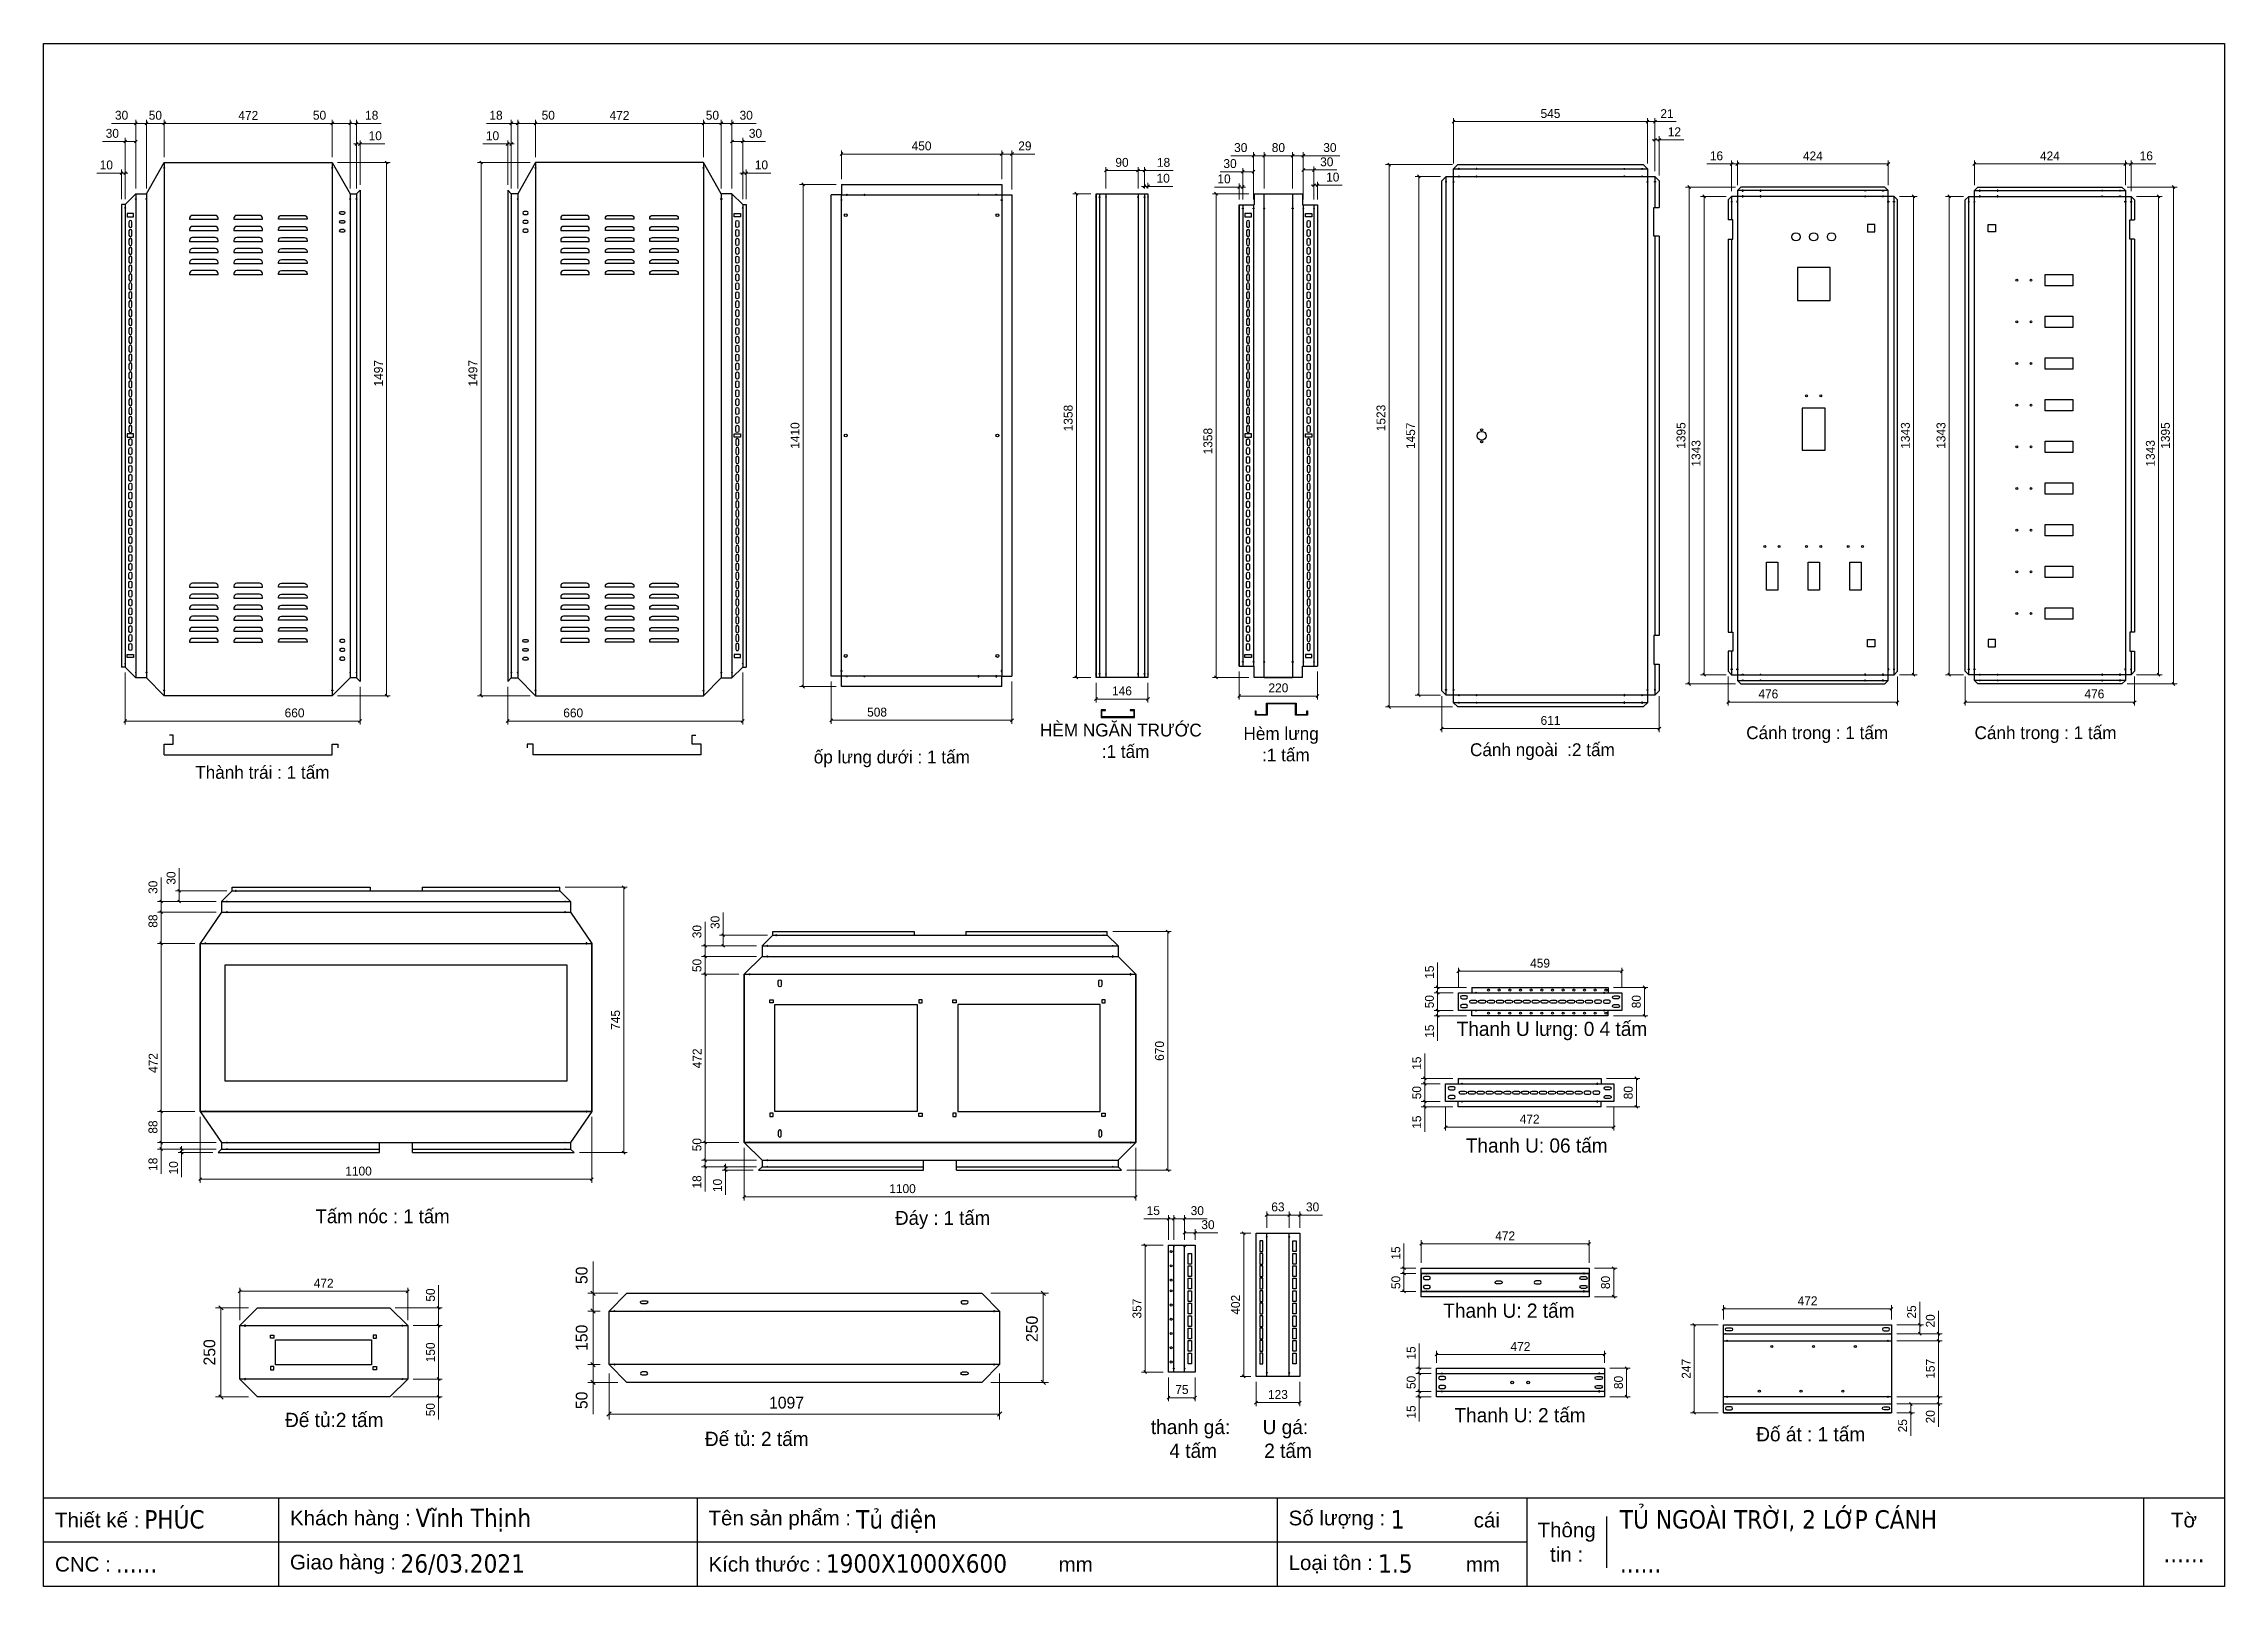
# Model space of a CAD drawing. Header units: millimetres. Extents: x 0 to 6126, y 0 to 4331.
import ezdxf
from ezdxf.enums import TextEntityAlignment as Align

# ---------------------------------------------------------------- set-up
doc = ezdxf.new("R2010")
doc.units = ezdxf.units.MM
doc.layers.add('CNC', color=7, linetype='Continuous')
doc.layers.add('DIM', color=253, linetype='Continuous')
doc.styles.add('Arial', font='arial.ttf')
doc.styles.add('Tahoma (Input Text)', font='tahoma.ttf')
doc.dimstyles.new('Dim-25', dxfattribs={"dimtxt": 25, "dimasz": 8, "dimexe": 10, "dimexo": 15, "dimgap": 10, "dimtad": 1, "dimdec": 0, "dimtxsty": 'Standard', "dimblk": 'OBLIQUE', "dimcen": 10, "dimclrd": 5, "dimclre": 5, "dimclrt": 3, "dimazin": 3, "dimtfac": 1, "dimtdec": 0, "dimtmove": 0, "dimatfit": 3, "dimldrblk": 'OBLIQUE', "dimlwd": 9, "dimlwe": 9})
doc.dimstyles.new('Dim-33', dxfattribs={"dimtxt": 33, "dimasz": 12, "dimexe": 15, "dimexo": 25, "dimgap": 15, "dimtad": 1, "dimdec": 0, "dimtxsty": 'Standard', "dimblk": 'OBLIQUE', "dimcen": 10, "dimclrd": 5, "dimclre": 5, "dimclrt": 3, "dimazin": 3, "dimtfac": 1, "dimtdec": 0, "dimtmove": 0, "dimatfit": 3, "dimldrblk": 'OPEN30', "dimlwd": 9, "dimlwe": 9})

msp = doc.modelspace()

# ---------------------------------------------------------------- texts
at = {"color": 2, "attachment_point": 5}
for s, insert, char_height, width in [('HÈM NGĂN TRƯỚC\\P  :1 tấm', (3025.9, 2373.8), 36, 775), ('Hèm lưng\\P  :1 tấm', (3476.1, 2364), 36, 775), ('Cánh trong : 1 tấm', (4981.9, 2391.2), 36, 525), ('Cánh trong : 1 tấm', (5623.2, 2391.2), 36, 525), ('ốp lưng dưới : 1 tấm', (2382.6, 2323.1), 36, 775), ('Cánh ngoài  :2 tấm', (4210, 2343.5), 36, 525), ('Thành trái : 1 tấm', (614.5, 2285.1), 36, 775), ('Tấm nóc : 1 tấm', (952.2, 1038.7), 39, 625), ('Đáy : 1 tấm', (2525.4, 1028.6), 39, 775), ('Đế tủ:2 tấm ', (816.4, 467), 40, 504), ('Đế tủ: 2 tấm ', (2003.2, 413.8), 40, 775), ('thanh gá:\\P 4 tấm ', (3221.7, 413.8), 40, 775), ('U gá:\\P 2 tấm ', (3488, 413.8), 40, 775)]:
    msp.add_mtext(s, dxfattribs=dict(at, insert=insert, char_height=char_height, width=width))
at = {"color": 7, "char_height": 40, "attachment_point": 5}
for s, insert, width in [('Thanh U lưng: 0 4 tấm', (4236.8, 1559.2), 915), ('Thanh U: 06 tấm', (4194, 1237.4), 915), ('Thanh U: 2 tấm', (4115.8, 773.8), 915), ('Thanh U: 2 tấm', (4147.3, 480.3), 915), ('Đố át : 1 tấm', (4963.7, 426.9), 665)]:
    msp.add_mtext(s, dxfattribs=dict(at, insert=insert, width=width))

# ---------------------------------------------------------------- blocks, each defined once
blk = doc.blocks.new('khungtenAsean2')
at = {"color": 7}
for p, q in [((2970, -1980), (0, -1980)), ((320, -1980), (320, -2100)), ((890, -1980), (890, -2100)), ((1680, -1980), (1680, -2100)), ((2020, -1980), (2020, -2100)), ((2860, -1980), (2860, -2100)), ((2128.3, -2005), (2128.3, -2075)), ((2020, -2040), (0, -2040))]:
    blk.add_line(p, q, dxfattribs=at)
blk.add_lwpolyline([(0, 0), (2970, 0), (2970, -2100), (0, -2100)], close=True, dxfattribs=at)
at = {"color": 2, "char_height": 20, "style": 'Arial'}
for s, insert, width, attachment_point in [('  Thiết kế :', (0, -2010), 917.634, 4), ('  Khách hàng :', (320, -2010), 917.634, 4), ('  Tên sản phẩm :', (890, -2010), 917.634, 4), ('  Số lượng :', (1680, -2010), 917.634, 4), ('cái', (1947.6, -2010), 917.634, 4), ('Thông\\Ptin :', (2074.2, -2040), 108.311, 5), ('Tờ', (2915, -2010), 110, 5), ('  CNC :', (0, -2070), 917.634, 4), ('  Giao hàng :', (320, -2070), 917.634, 4), ('  Kích thước :', (890, -2070), 917.634, 4), ('mm', (1382.3, -2070), 917.634, 4), ('  Loại tôn :', (1680, -2070), 917.634, 4), ('mm', (1936.9, -2070), 917.634, 4)]:
    blk.add_mtext(s, dxfattribs=dict(at, insert=insert, width=width, attachment_point=attachment_point))
at = {"color": 1, "style": 'Tahoma (Input Text)', "flags": 8}
for tag, p in [('#01', (137.1, -2021.3)), ('#03', (506.6, -2019.3)), ('#05', (1106.6, -2021.3)), ('#07', (1834.7, -2021.3)), ('#09', (2146.7, -2021.3)), ('#02', (98.5, -2081.3)), ('#04', (486.1, -2081.3)), ('#06', (1065.3, -2081.3)), ('#08', (1817.4, -2081.3)), ('#10', (2146.7, -2081.3))]:
    blk.add_attdef(tag, p, '', height=25, dxfattribs=at)
blk.add_attdef('#11', text='', height=25, dxfattribs=at).set_placement((2915, -2067.3), align=Align.CENTER)
blk = doc.blocks.new('*D1')
at = {"color": 0, "linetype": 'ByBlock', "lineweight": -2}
for p, q in [((967.6, 3993.5), (959.6, 4001.5)), ((959.6, 2504.5), (967.6, 2496.5))]:
    blk.add_line(p, q, dxfattribs=at)
at = {"layer": 'Defpoints', "color": 0, "transparency": 16777216}
for p in [(810.9, 3997.5), (810.9, 2500.5), (963.6, 2500.5)]:
    blk.add_point(p, dxfattribs=at)
at = {"layer": 'DIM', "color": 5, "lineweight": 9, "transparency": 16777216}
for p, q in [((825.9, 3997.5), (973.6, 3997.5)), ((963.6, 3997.5), (963.6, 2500.5)), ((825.9, 2500.5), (973.6, 2500.5))]:
    blk.add_line(p, q, dxfattribs=at)
at = {"layer": 'DIM', "color": 3, "transparency": 16777216, "insert": (940.8, 3405.8), "char_height": 25, "attachment_point": 5, "rotation": 90}
blk.add_mtext('1497', dxfattribs=at)
blk = doc.blocks.new('_Oblique')
at = {"color": 0, "linetype": 'ByBlock', "lineweight": -2}
blk.add_line((-0.5, -0.5), (0.5, 0.5), dxfattribs=at)
blk = doc.blocks.new('*D2')
at = {"color": 0, "linetype": 'ByBlock', "lineweight": -2}
for p, q in [((342.9, 4111.3), (334.9, 4103.3)), ((806.9, 4103.3), (814.9, 4111.3))]:
    blk.add_line(p, q, dxfattribs=at)
at = {"layer": 'Defpoints', "color": 0, "transparency": 16777216}
for p in [(810.9, 4107.3), (338.9, 3997.5), (810.9, 3997.5)]:
    blk.add_point(p, dxfattribs=at)
at = {"layer": 'DIM', "color": 5, "lineweight": 9, "transparency": 16777216}
for p, q in [((338.9, 4012.5), (338.9, 4117.3)), ((338.9, 4107.3), (810.9, 4107.3)), ((810.9, 4012.5), (810.9, 4117.3))]:
    blk.add_line(p, q, dxfattribs=at)
at = {"layer": 'DIM', "color": 3, "transparency": 16777216, "insert": (574.9, 4129.8), "char_height": 25, "attachment_point": 5}
blk.add_mtext('472', dxfattribs=at)
blk = doc.blocks.new('*D3')
at = {"color": 0, "linetype": 'ByBlock', "lineweight": -2}
for p, q in [((814.9, 4111.3), (806.9, 4103.3)), ((856.9, 4103.3), (864.9, 4111.3))]:
    blk.add_line(p, q, dxfattribs=at)
at = {"layer": 'Defpoints', "color": 0, "transparency": 16777216}
for p in [(860.9, 4107.3), (810.9, 3997.5), (860.9, 3910)]:
    blk.add_point(p, dxfattribs=at)
at = {"layer": 'DIM', "color": 5, "lineweight": 9, "transparency": 16777216}
for p, q in [((810.9, 4107.3), (747.1, 4107.3)), ((810.9, 4012.5), (810.9, 4117.3)), ((860.9, 4107.3), (810.9, 4107.3)), ((860.9, 3925), (860.9, 4117.3))]:
    blk.add_line(p, q, dxfattribs=at)
at = {"layer": 'DIM', "color": 3, "transparency": 16777216, "insert": (775, 4130), "char_height": 25, "attachment_point": 5}
blk.add_mtext('50', dxfattribs=at)
blk = doc.blocks.new('*D4')
at = {"color": 0, "linetype": 'ByBlock', "lineweight": -2}
for p, q in [((856.9, 4103.3), (864.9, 4111.3)), ((882.9, 4111.3), (874.9, 4103.3))]:
    blk.add_line(p, q, dxfattribs=at)
at = {"layer": 'Defpoints', "color": 0, "transparency": 16777216}
for p in [(878.9, 4107.3), (860.9, 3910), (878.9, 3910)]:
    blk.add_point(p, dxfattribs=at)
at = {"layer": 'DIM', "color": 5, "lineweight": 9, "transparency": 16777216}
for p, q in [((860.9, 4107.3), (852.9, 4107.3)), ((860.9, 3925), (860.9, 4117.3)), ((860.9, 4107.3), (878.9, 4107.3)), ((878.9, 3925), (878.9, 4117.3)), ((878.9, 4107.3), (948.4, 4107.3))]:
    blk.add_line(p, q, dxfattribs=at)
at = {"layer": 'DIM', "color": 3, "transparency": 16777216, "insert": (921.6, 4130), "char_height": 25, "attachment_point": 5}
blk.add_mtext('18', dxfattribs=at)
blk = doc.blocks.new('*D5')
at = {"color": 0, "linetype": 'ByBlock', "lineweight": -2}
for p, q in [((232.9, 2433.4), (224.9, 2425.4)), ((884.9, 2425.4), (892.9, 2433.4))]:
    blk.add_line(p, q, dxfattribs=at)
at = {"layer": 'Defpoints', "color": 0, "transparency": 16777216}
for p in [(228.9, 2580.5), (888.9, 2540.5), (888.9, 2429.4)]:
    blk.add_point(p, dxfattribs=at)
at = {"layer": 'DIM', "color": 5, "lineweight": 9, "transparency": 16777216}
for p, q in [((228.9, 2565.5), (228.9, 2419.4)), ((888.9, 2525.5), (888.9, 2419.4)), ((228.9, 2429.4), (888.9, 2429.4))]:
    blk.add_line(p, q, dxfattribs=at)
at = {"layer": 'DIM', "color": 3, "transparency": 16777216, "insert": (704.9, 2452.2), "char_height": 25, "attachment_point": 5}
blk.add_mtext('660', dxfattribs=at)
blk = doc.blocks.new('*D6')
at = {"color": 0, "linetype": 'ByBlock', "lineweight": -2}
for p, q in [((292.9, 4111.3), (284.9, 4103.3)), ((334.9, 4103.3), (342.9, 4111.3))]:
    blk.add_line(p, q, dxfattribs=at)
at = {"layer": 'Defpoints', "color": 0, "transparency": 16777216}
for p in [(288.9, 4107.3), (338.9, 3997.5), (288.9, 3910)]:
    blk.add_point(p, dxfattribs=at)
at = {"layer": 'DIM', "color": 5, "lineweight": 9, "transparency": 16777216}
for p, q in [((288.9, 3925), (288.9, 4117.3)), ((338.9, 4107.3), (288.9, 4107.3)), ((338.9, 4012.5), (338.9, 4117.3))]:
    blk.add_line(p, q, dxfattribs=at)
at = {"layer": 'DIM', "color": 3, "transparency": 16777216, "insert": (313.9, 4130), "char_height": 25, "attachment_point": 5}
blk.add_mtext('50', dxfattribs=at)
blk = doc.blocks.new('*D7')
at = {"color": 0, "linetype": 'ByBlock', "lineweight": -2}
for p, q in [((262.9, 4111.3), (254.9, 4103.3)), ((284.9, 4103.3), (292.9, 4111.3))]:
    blk.add_line(p, q, dxfattribs=at)
at = {"layer": 'Defpoints', "color": 0, "transparency": 16777216}
for p in [(258.9, 4107.3), (258.9, 3910), (288.9, 3910)]:
    blk.add_point(p, dxfattribs=at)
at = {"layer": 'DIM', "color": 5, "lineweight": 9, "transparency": 16777216}
for p, q in [((258.9, 4107.3), (191.1, 4107.3)), ((258.9, 3925), (258.9, 4117.3)), ((288.9, 4107.3), (258.9, 4107.3)), ((288.9, 3925), (288.9, 4117.3))]:
    blk.add_line(p, q, dxfattribs=at)
at = {"layer": 'DIM', "color": 3, "transparency": 16777216, "insert": (219, 4130.1), "char_height": 25, "attachment_point": 5}
blk.add_mtext('30', dxfattribs=at)
blk = doc.blocks.new('*D8')
at = {"color": 0, "linetype": 'ByBlock', "lineweight": -2}
for p, q in [((232.9, 4060.4), (224.9, 4052.4)), ((254.9, 4052.4), (262.9, 4060.4))]:
    blk.add_line(p, q, dxfattribs=at)
at = {"layer": 'Defpoints', "color": 0, "transparency": 16777216}
for p in [(228.9, 4056.4), (228.9, 3880), (258.9, 3910)]:
    blk.add_point(p, dxfattribs=at)
at = {"layer": 'DIM', "color": 5, "lineweight": 9, "transparency": 16777216}
for p, q in [((228.9, 4056.4), (165.2, 4056.4)), ((228.9, 3895), (228.9, 4066.4)), ((258.9, 4056.4), (228.9, 4056.4)), ((258.9, 3925), (258.9, 4066.4))]:
    blk.add_line(p, q, dxfattribs=at)
at = {"layer": 'DIM', "color": 3, "transparency": 16777216, "insert": (193, 4079.2), "char_height": 25, "attachment_point": 5}
blk.add_mtext('30', dxfattribs=at)
blk = doc.blocks.new('*D9')
at = {"color": 0, "linetype": 'ByBlock', "lineweight": -2}
for p, q in [((874.9, 4045.7), (882.9, 4053.7)), ((892.9, 4053.7), (884.9, 4045.7))]:
    blk.add_line(p, q, dxfattribs=at)
at = {"layer": 'Defpoints', "color": 0, "transparency": 16777216}
for p in [(888.9, 4049.7), (878.9, 3910), (888.9, 3920)]:
    blk.add_point(p, dxfattribs=at)
at = {"layer": 'DIM', "color": 5, "lineweight": 9, "transparency": 16777216}
for p, q in [((878.9, 4049.7), (870.9, 4049.7)), ((878.9, 3925), (878.9, 4059.7)), ((878.9, 4049.7), (888.9, 4049.7)), ((888.9, 3935), (888.9, 4059.7)), ((888.9, 4049.7), (958.2, 4049.7))]:
    blk.add_line(p, q, dxfattribs=at)
at = {"layer": 'DIM', "color": 3, "transparency": 16777216, "insert": (931.5, 4072.5), "char_height": 25, "attachment_point": 5}
blk.add_mtext('10', dxfattribs=at)
blk = doc.blocks.new('f3daunguoc')
at = {"layer": 'CNC', "color": 2, "lineweight": -3}
blk.add_circle((0, 0), 1.5, dxfattribs=at)
blk = doc.blocks.new('f2dauxuoi')
at = {"layer": 'CNC', "color": 2, "lineweight": -3}
blk.add_circle((0, 0), 1, dxfattribs=at)
blk = doc.blocks.new('ovan8.5x20')
at = {"layer": 'CNC', "color": 2, "lineweight": -3}
for p, q in [((5.7, 4.2), (-5.8, 4.2)), ((-5.8, -4.2), (5.7, -4.2))]:
    blk.add_line(p, q, dxfattribs=at)
for centre, start, end in [((-5.8, 0), 90, 270), ((5.7, 0), 270, 90)]:
    blk.add_arc(centre, 4.25, start, end, dxfattribs=at)
blk = doc.blocks.new('*D10')
at = {"color": 0, "linetype": 'ByBlock', "lineweight": -2}
for p, q in [((214.9, 3963.8), (222.9, 3971.8)), ((232.9, 3971.8), (224.9, 3963.8))]:
    blk.add_line(p, q, dxfattribs=at)
at = {"layer": 'Defpoints', "color": 0, "transparency": 16777216}
for p in [(218.9, 3967.8), (218.9, 3880), (228.9, 3880)]:
    blk.add_point(p, dxfattribs=at)
at = {"layer": 'DIM', "color": 5, "lineweight": 9, "transparency": 16777216}
for p, q in [((218.9, 3967.8), (149.5, 3967.8)), ((218.9, 3895), (218.9, 3977.8)), ((228.9, 3967.8), (218.9, 3967.8)), ((228.9, 3895), (228.9, 3977.8)), ((228.9, 3967.8), (236.9, 3967.8))]:
    blk.add_line(p, q, dxfattribs=at)
at = {"layer": 'DIM', "color": 3, "transparency": 16777216, "insert": (176.2, 3990.6), "char_height": 25, "attachment_point": 5}
blk.add_mtext('10', dxfattribs=at)
blk = doc.blocks.new('*D11')
at = {"color": 0, "linetype": 'ByBlock', "lineweight": -2}
for p, q in [((1232.9, 3993.5), (1224.9, 4001.5)), ((1224.9, 2504.5), (1232.9, 2496.5))]:
    blk.add_line(p, q, dxfattribs=at)
at = {"layer": 'Defpoints', "color": 0, "transparency": 16777216}
for p in [(1381.6, 3997.5), (1228.9, 2500.5), (1381.6, 2500.5)]:
    blk.add_point(p, dxfattribs=at)
at = {"layer": 'DIM', "color": 5, "lineweight": 9, "transparency": 16777216}
for p, q in [((1366.6, 3997.5), (1218.9, 3997.5)), ((1228.9, 3997.5), (1228.9, 2500.5)), ((1366.6, 2500.5), (1218.9, 2500.5))]:
    blk.add_line(p, q, dxfattribs=at)
at = {"layer": 'DIM', "color": 3, "transparency": 16777216, "insert": (1206.1, 3405.8), "char_height": 25, "attachment_point": 5, "rotation": 90}
blk.add_mtext('1497', dxfattribs=at)
blk = doc.blocks.new('*D12')
at = {"color": 0, "linetype": 'ByBlock', "lineweight": -2}
for p, q in [((1385.6, 4111.3), (1377.6, 4103.3)), ((1849.6, 4103.3), (1857.6, 4111.3))]:
    blk.add_line(p, q, dxfattribs=at)
at = {"layer": 'Defpoints', "color": 0, "transparency": 16777216}
for p in [(1381.6, 4107.3), (1381.6, 3997.5), (1853.6, 3997.5)]:
    blk.add_point(p, dxfattribs=at)
at = {"layer": 'DIM', "color": 5, "lineweight": 9, "transparency": 16777216}
for p, q in [((1381.6, 4012.5), (1381.6, 4117.3)), ((1853.6, 4107.3), (1381.6, 4107.3)), ((1853.6, 4012.5), (1853.6, 4117.3))]:
    blk.add_line(p, q, dxfattribs=at)
at = {"layer": 'DIM', "color": 3, "transparency": 16777216, "insert": (1617.6, 4129.8), "char_height": 25, "attachment_point": 5}
blk.add_mtext('472', dxfattribs=at)
blk = doc.blocks.new('*D13')
at = {"color": 0, "linetype": 'ByBlock', "lineweight": -2}
for p, q in [((1335.6, 4111.3), (1327.6, 4103.3)), ((1377.6, 4103.3), (1385.6, 4111.3))]:
    blk.add_line(p, q, dxfattribs=at)
at = {"layer": 'Defpoints', "color": 0, "transparency": 16777216}
for p in [(1331.6, 4107.3), (1381.6, 3997.5), (1331.6, 3910)]:
    blk.add_point(p, dxfattribs=at)
at = {"layer": 'DIM', "color": 5, "lineweight": 9, "transparency": 16777216}
for p, q in [((1331.6, 3925), (1331.6, 4117.3)), ((1331.6, 4107.3), (1381.6, 4107.3)), ((1381.6, 4012.5), (1381.6, 4117.3)), ((1381.6, 4107.3), (1445.3, 4107.3))]:
    blk.add_line(p, q, dxfattribs=at)
at = {"layer": 'DIM', "color": 3, "transparency": 16777216, "insert": (1417.5, 4130), "char_height": 25, "attachment_point": 5}
blk.add_mtext('50', dxfattribs=at)
blk = doc.blocks.new('*D14')
at = {"color": 0, "linetype": 'ByBlock', "lineweight": -2}
for p, q in [((1309.6, 4103.3), (1317.6, 4111.3)), ((1335.6, 4111.3), (1327.6, 4103.3))]:
    blk.add_line(p, q, dxfattribs=at)
at = {"layer": 'Defpoints', "color": 0, "transparency": 16777216}
for p in [(1313.6, 4107.3), (1313.6, 3910), (1331.6, 3910)]:
    blk.add_point(p, dxfattribs=at)
at = {"layer": 'DIM', "color": 5, "lineweight": 9, "transparency": 16777216}
for p, q in [((1313.6, 4107.3), (1244.1, 4107.3)), ((1313.6, 3925), (1313.6, 4117.3)), ((1331.6, 4107.3), (1313.6, 4107.3)), ((1331.6, 3925), (1331.6, 4117.3)), ((1331.6, 4107.3), (1339.6, 4107.3))]:
    blk.add_line(p, q, dxfattribs=at)
at = {"layer": 'DIM', "color": 3, "transparency": 16777216, "insert": (1270.8, 4130), "char_height": 25, "attachment_point": 5}
blk.add_mtext('18', dxfattribs=at)
blk = doc.blocks.new('*D15')
at = {"color": 0, "linetype": 'ByBlock', "lineweight": -2}
for p, q in [((1307.6, 2433.4), (1299.6, 2425.4)), ((1959.6, 2425.4), (1967.6, 2433.4))]:
    blk.add_line(p, q, dxfattribs=at)
at = {"layer": 'Defpoints', "color": 0, "transparency": 16777216}
for p in [(1963.6, 2580.5), (1303.6, 2540.5), (1303.6, 2429.4)]:
    blk.add_point(p, dxfattribs=at)
at = {"layer": 'DIM', "color": 5, "lineweight": 9, "transparency": 16777216}
for p, q in [((1303.6, 2525.5), (1303.6, 2419.4)), ((1963.6, 2565.5), (1963.6, 2419.4)), ((1963.6, 2429.4), (1303.6, 2429.4))]:
    blk.add_line(p, q, dxfattribs=at)
at = {"layer": 'DIM', "color": 3, "transparency": 16777216, "insert": (1487.6, 2452.2), "char_height": 25, "attachment_point": 5}
blk.add_mtext('660', dxfattribs=at)
blk = doc.blocks.new('*D16')
at = {"color": 0, "linetype": 'ByBlock', "lineweight": -2}
for p, q in [((1857.6, 4111.3), (1849.6, 4103.3)), ((1899.6, 4103.3), (1907.6, 4111.3))]:
    blk.add_line(p, q, dxfattribs=at)
at = {"layer": 'Defpoints', "color": 0, "transparency": 16777216}
for p in [(1903.6, 4107.3), (1853.6, 3997.5), (1903.6, 3910)]:
    blk.add_point(p, dxfattribs=at)
at = {"layer": 'DIM', "color": 5, "lineweight": 9, "transparency": 16777216}
for p, q in [((1853.6, 4012.5), (1853.6, 4117.3)), ((1853.6, 4107.3), (1903.6, 4107.3)), ((1903.6, 3925), (1903.6, 4117.3))]:
    blk.add_line(p, q, dxfattribs=at)
at = {"layer": 'DIM', "color": 3, "transparency": 16777216, "insert": (1878.6, 4130), "char_height": 25, "attachment_point": 5}
blk.add_mtext('50', dxfattribs=at)
blk = doc.blocks.new('*D17')
at = {"color": 0, "linetype": 'ByBlock', "lineweight": -2}
for p, q in [((1907.6, 4111.3), (1899.6, 4103.3)), ((1929.6, 4103.3), (1937.6, 4111.3))]:
    blk.add_line(p, q, dxfattribs=at)
at = {"layer": 'Defpoints', "color": 0, "transparency": 16777216}
for p in [(1933.6, 4107.3), (1903.6, 3910), (1933.6, 3910)]:
    blk.add_point(p, dxfattribs=at)
at = {"layer": 'DIM', "color": 5, "lineweight": 9, "transparency": 16777216}
for p, q in [((1903.6, 3925), (1903.6, 4117.3)), ((1903.6, 4107.3), (1933.6, 4107.3)), ((1933.6, 3925), (1933.6, 4117.3)), ((1933.6, 4107.3), (2001.4, 4107.3))]:
    blk.add_line(p, q, dxfattribs=at)
at = {"layer": 'DIM', "color": 3, "transparency": 16777216, "insert": (1973.5, 4130.1), "char_height": 25, "attachment_point": 5}
blk.add_mtext('30', dxfattribs=at)
blk = doc.blocks.new('*D18')
at = {"color": 0, "linetype": 'ByBlock', "lineweight": -2}
for p, q in [((1937.6, 4060.4), (1929.6, 4052.4)), ((1959.6, 4052.4), (1967.6, 4060.4))]:
    blk.add_line(p, q, dxfattribs=at)
at = {"layer": 'Defpoints', "color": 0, "transparency": 16777216}
for p in [(1963.6, 4056.4), (1933.6, 3910), (1963.6, 3880)]:
    blk.add_point(p, dxfattribs=at)
at = {"layer": 'DIM', "color": 5, "lineweight": 9, "transparency": 16777216}
for p, q in [((1933.6, 3925), (1933.6, 4066.4)), ((1933.6, 4056.4), (1963.6, 4056.4)), ((1963.6, 3895), (1963.6, 4066.4)), ((1963.6, 4056.4), (2027.3, 4056.4))]:
    blk.add_line(p, q, dxfattribs=at)
at = {"layer": 'DIM', "color": 3, "transparency": 16777216, "insert": (1999.5, 4079.2), "char_height": 25, "attachment_point": 5}
blk.add_mtext('30', dxfattribs=at)
blk = doc.blocks.new('*D19')
at = {"color": 0, "linetype": 'ByBlock', "lineweight": -2}
for p, q in [((1299.6, 4045.7), (1307.6, 4053.7)), ((1317.6, 4053.7), (1309.6, 4045.7))]:
    blk.add_line(p, q, dxfattribs=at)
at = {"layer": 'Defpoints', "color": 0, "transparency": 16777216}
for p in [(1303.6, 4049.7), (1303.6, 3920), (1313.6, 3910)]:
    blk.add_point(p, dxfattribs=at)
at = {"layer": 'DIM', "color": 5, "lineweight": 9, "transparency": 16777216}
for p, q in [((1303.6, 4049.7), (1234.2, 4049.7)), ((1303.6, 3935), (1303.6, 4059.7)), ((1313.6, 4049.7), (1303.6, 4049.7)), ((1313.6, 3925), (1313.6, 4059.7)), ((1313.6, 4049.7), (1321.6, 4049.7))]:
    blk.add_line(p, q, dxfattribs=at)
at = {"layer": 'DIM', "color": 3, "transparency": 16777216, "insert": (1260.9, 4072.5), "char_height": 25, "attachment_point": 5}
blk.add_mtext('10', dxfattribs=at)
blk = doc.blocks.new('*D20')
at = {"color": 0, "linetype": 'ByBlock', "lineweight": -2}
for p, q in [((1959.6, 3963.8), (1967.6, 3971.8)), ((1977.6, 3971.8), (1969.6, 3963.8))]:
    blk.add_line(p, q, dxfattribs=at)
at = {"layer": 'Defpoints', "color": 0, "transparency": 16777216}
for p in [(1973.6, 3967.8), (1963.6, 3880), (1973.6, 3880)]:
    blk.add_point(p, dxfattribs=at)
at = {"layer": 'DIM', "color": 5, "lineweight": 9, "transparency": 16777216}
for p, q in [((1963.6, 3967.8), (1955.6, 3967.8)), ((1963.6, 3895), (1963.6, 3977.8)), ((1963.6, 3967.8), (1973.6, 3967.8)), ((1973.6, 3895), (1973.6, 3977.8)), ((1973.6, 3967.8), (2043, 3967.8))]:
    blk.add_line(p, q, dxfattribs=at)
at = {"layer": 'DIM', "color": 3, "transparency": 16777216, "insert": (2016.3, 3990.6), "char_height": 25, "attachment_point": 5}
blk.add_mtext('10', dxfattribs=at)
blk = doc.blocks.new('*D21')
at = {"color": 0, "linetype": 'ByBlock', "lineweight": -2}
for p, q in [((443.9, 1147.1), (435.9, 1139.1)), ((1535.9, 1139.1), (1543.9, 1147.1))]:
    blk.add_line(p, q, dxfattribs=at)
at = {"layer": 'Defpoints', "color": 0, "transparency": 16777216}
for p in [(439.9, 1333.3), (1539.9, 1333.3), (1539.9, 1143.1)]:
    blk.add_point(p, dxfattribs=at)
at = {"layer": 'DIM', "color": 5, "lineweight": 9, "transparency": 16777216}
for p, q in [((439.9, 1318.3), (439.9, 1133.1)), ((1539.9, 1318.3), (1539.9, 1133.1)), ((439.9, 1143.1), (1539.9, 1143.1))]:
    blk.add_line(p, q, dxfattribs=at)
at = {"layer": 'DIM', "color": 3, "transparency": 16777216, "insert": (884.6, 1165.8), "char_height": 25, "attachment_point": 5}
blk.add_mtext('1100', dxfattribs=at)
blk = doc.blocks.new('*D22')
at = {"color": 0, "linetype": 'ByBlock', "lineweight": -2}
for p, q in [((334.1, 1801.3), (326.1, 1809.3)), ((326.1, 1337.3), (334.1, 1329.3))]:
    blk.add_line(p, q, dxfattribs=at)
at = {"layer": 'Defpoints', "color": 0, "transparency": 16777216}
for p in [(439.9, 1805.3), (330.1, 1333.3), (439.9, 1333.3)]:
    blk.add_point(p, dxfattribs=at)
at = {"layer": 'DIM', "color": 5, "lineweight": 9, "transparency": 16777216}
for p, q in [((424.9, 1805.3), (320.1, 1805.3)), ((330.1, 1805.3), (330.1, 1333.3)), ((424.9, 1333.3), (320.1, 1333.3))]:
    blk.add_line(p, q, dxfattribs=at)
at = {"layer": 'DIM', "color": 3, "transparency": 16777216, "insert": (307.5, 1469.3), "char_height": 25, "attachment_point": 5, "rotation": 90}
blk.add_mtext('472', dxfattribs=at)
blk = doc.blocks.new('*D23')
at = {"color": 0, "linetype": 'ByBlock', "lineweight": -2}
for p, q in [((334.1, 1329.3), (326.1, 1337.3)), ((326.1, 1249.8), (334.1, 1241.8))]:
    blk.add_line(p, q, dxfattribs=at)
at = {"layer": 'Defpoints', "color": 0, "transparency": 16777216}
for p in [(439.9, 1333.3), (330.1, 1245.8), (499.9, 1245.8)]:
    blk.add_point(p, dxfattribs=at)
at = {"layer": 'DIM', "color": 5, "lineweight": 9, "transparency": 16777216}
for p, q in [((424.9, 1333.3), (320.1, 1333.3)), ((330.1, 1333.3), (330.1, 1245.8)), ((484.9, 1245.8), (320.1, 1245.8))]:
    blk.add_line(p, q, dxfattribs=at)
at = {"layer": 'DIM', "color": 3, "transparency": 16777216, "insert": (307.3, 1289.5), "char_height": 25, "attachment_point": 5, "rotation": 90}
blk.add_mtext('88', dxfattribs=at)
blk = doc.blocks.new('*D24')
at = {"color": 0, "linetype": 'ByBlock', "lineweight": -2}
for p, q in [((326.1, 1249.8), (334.1, 1241.8)), ((334.1, 1223.8), (326.1, 1231.8))]:
    blk.add_line(p, q, dxfattribs=at)
at = {"layer": 'Defpoints', "color": 0, "transparency": 16777216}
for p in [(330.1, 1227.8), (499.9, 1245.8), (499.9, 1227.8)]:
    blk.add_point(p, dxfattribs=at)
at = {"layer": 'DIM', "color": 5, "lineweight": 9, "transparency": 16777216}
for p, q in [((484.9, 1245.8), (320.1, 1245.8)), ((484.9, 1227.8), (320.1, 1227.8)), ((330.1, 1245.8), (330.1, 1253.8)), ((330.1, 1245.8), (330.1, 1227.8)), ((330.1, 1227.8), (330.1, 1158.3))]:
    blk.add_line(p, q, dxfattribs=at)
at = {"layer": 'DIM', "color": 3, "transparency": 16777216, "insert": (307.3, 1185), "char_height": 25, "attachment_point": 5, "rotation": 90}
blk.add_mtext('18', dxfattribs=at)
blk = doc.blocks.new('*D25')
at = {"color": 0, "linetype": 'ByBlock', "lineweight": -2}
for p, q in [((334.1, 1888.8), (326.1, 1896.8)), ((326.1, 1809.3), (334.1, 1801.3))]:
    blk.add_line(p, q, dxfattribs=at)
at = {"layer": 'Defpoints', "color": 0, "transparency": 16777216}
for p in [(330.1, 1892.8), (499.9, 1892.8), (439.9, 1805.3)]:
    blk.add_point(p, dxfattribs=at)
at = {"layer": 'DIM', "color": 5, "lineweight": 9, "transparency": 16777216}
for p, q in [((484.9, 1892.8), (320.1, 1892.8)), ((330.1, 1805.3), (330.1, 1892.8)), ((424.9, 1805.3), (320.1, 1805.3))]:
    blk.add_line(p, q, dxfattribs=at)
at = {"layer": 'DIM', "color": 3, "transparency": 16777216, "insert": (307.3, 1867.8), "char_height": 25, "attachment_point": 5, "rotation": 90}
blk.add_mtext('88', dxfattribs=at)
blk = doc.blocks.new('*D26')
at = {"color": 0, "linetype": 'ByBlock', "lineweight": -2}
for p, q in [((334.1, 1918.8), (326.1, 1926.8)), ((326.1, 1896.8), (334.1, 1888.8))]:
    blk.add_line(p, q, dxfattribs=at)
at = {"layer": 'Defpoints', "color": 0, "transparency": 16777216}
for p in [(330.1, 1922.8), (499.9, 1922.8), (499.9, 1892.8)]:
    blk.add_point(p, dxfattribs=at)
at = {"layer": 'DIM', "color": 5, "lineweight": 9, "transparency": 16777216}
for p, q in [((330.1, 1922.8), (330.1, 1990.5)), ((484.9, 1922.8), (320.1, 1922.8)), ((330.1, 1892.8), (330.1, 1922.8)), ((484.9, 1892.8), (320.1, 1892.8))]:
    blk.add_line(p, q, dxfattribs=at)
at = {"layer": 'DIM', "color": 3, "transparency": 16777216, "insert": (307.3, 1962.7), "char_height": 25, "attachment_point": 5, "rotation": 90}
blk.add_mtext('30', dxfattribs=at)
blk = doc.blocks.new('*D27')
at = {"color": 0, "linetype": 'ByBlock', "lineweight": -2}
for p, q in [((384.9, 1948.8), (376.9, 1956.8)), ((376.9, 1926.8), (384.9, 1918.8))]:
    blk.add_line(p, q, dxfattribs=at)
at = {"layer": 'Defpoints', "color": 0, "transparency": 16777216}
for p in [(380.9, 1952.8), (499.9, 1922.8), (529.9, 1952.8)]:
    blk.add_point(p, dxfattribs=at)
at = {"layer": 'DIM', "color": 5, "lineweight": 9, "transparency": 16777216}
for p, q in [((380.9, 1952.8), (380.9, 2016.5)), ((514.9, 1952.8), (370.9, 1952.8)), ((484.9, 1922.8), (370.9, 1922.8)), ((380.9, 1922.8), (380.9, 1952.8))]:
    blk.add_line(p, q, dxfattribs=at)
at = {"layer": 'DIM', "color": 3, "transparency": 16777216, "insert": (358.1, 1988.6), "char_height": 25, "attachment_point": 5, "rotation": 90}
blk.add_mtext('30', dxfattribs=at)
blk = doc.blocks.new('*D28')
at = {"color": 0, "linetype": 'ByBlock', "lineweight": -2}
for p, q in [((383.6, 1231.8), (391.6, 1223.8)), ((391.6, 1213.8), (383.6, 1221.8))]:
    blk.add_line(p, q, dxfattribs=at)
at = {"layer": 'Defpoints', "color": 0, "transparency": 16777216}
for p in [(499.9, 1227.8), (387.6, 1217.8), (489.9, 1217.8)]:
    blk.add_point(p, dxfattribs=at)
at = {"layer": 'DIM', "color": 5, "lineweight": 9, "transparency": 16777216}
for p, q in [((484.9, 1227.8), (377.6, 1227.8)), ((387.6, 1227.8), (387.6, 1235.8)), ((387.6, 1227.8), (387.6, 1217.8)), ((474.9, 1217.8), (377.6, 1217.8)), ((387.6, 1217.8), (387.6, 1148.4))]:
    blk.add_line(p, q, dxfattribs=at)
at = {"layer": 'DIM', "color": 3, "transparency": 16777216, "insert": (364.9, 1175.1), "char_height": 25, "attachment_point": 5, "rotation": 90}
blk.add_mtext('10', dxfattribs=at)
blk = doc.blocks.new('*D29')
at = {"color": 0, "linetype": 'ByBlock', "lineweight": -2}
for p, q in [((1633.4, 1958.8), (1625.4, 1966.8)), ((1625.4, 1221.8), (1633.4, 1213.8))]:
    blk.add_line(p, q, dxfattribs=at)
at = {"layer": 'Defpoints', "color": 0, "ltscale": 3, "transparency": 16777216}
for p in [(1449.9, 1962.8), (1489.9, 1217.8), (1629.4, 1217.8)]:
    blk.add_point(p, dxfattribs=at)
at = {"layer": 'DIM', "color": 5, "lineweight": 9, "ltscale": 3, "transparency": 16777216}
for p, q in [((1464.9, 1962.8), (1639.4, 1962.8)), ((1629.4, 1962.8), (1629.4, 1217.8)), ((1504.9, 1217.8), (1639.4, 1217.8))]:
    blk.add_line(p, q, dxfattribs=at)
at = {"layer": 'DIM', "color": 3, "ltscale": 3, "transparency": 16777216, "insert": (1606.7, 1590.3), "char_height": 25, "attachment_point": 5, "rotation": 90}
blk.add_mtext('745', dxfattribs=at)
blk = doc.blocks.new('*D30')
at = {"color": 0, "linetype": 'ByBlock', "lineweight": -2}
for p, q in [((1971.9, 1097.6), (1963.9, 1089.6)), ((3063.9, 1089.6), (3071.9, 1097.6))]:
    blk.add_line(p, q, dxfattribs=at)
at = {"layer": 'Defpoints', "color": 0, "transparency": 16777216}
for p in [(1967.9, 1246.3), (3067.9, 1246.3), (3067.9, 1093.6)]:
    blk.add_point(p, dxfattribs=at)
at = {"layer": 'DIM', "color": 5, "lineweight": 9, "transparency": 16777216}
for p, q in [((1967.9, 1231.3), (1967.9, 1083.6)), ((3067.9, 1231.3), (3067.9, 1083.6)), ((1967.9, 1093.6), (3067.9, 1093.6))]:
    blk.add_line(p, q, dxfattribs=at)
at = {"layer": 'DIM', "color": 3, "transparency": 16777216, "insert": (2412.6, 1116.4), "char_height": 25, "attachment_point": 5}
blk.add_mtext('1100', dxfattribs=at)
blk = doc.blocks.new('*D31')
at = {"color": 0, "linetype": 'ByBlock', "lineweight": -2}
for p, q in [((1862.1, 1714.3), (1854.1, 1722.3)), ((1854.1, 1250.3), (1862.1, 1242.3))]:
    blk.add_line(p, q, dxfattribs=at)
at = {"layer": 'Defpoints', "color": 0, "transparency": 16777216}
for p in [(1967.9, 1718.3), (1858.1, 1246.3), (1967.9, 1246.3)]:
    blk.add_point(p, dxfattribs=at)
at = {"layer": 'DIM', "color": 5, "lineweight": 9, "transparency": 16777216}
for p, q in [((1952.9, 1718.3), (1848.1, 1718.3)), ((1858.1, 1718.3), (1858.1, 1246.3)), ((1952.9, 1246.3), (1848.1, 1246.3))]:
    blk.add_line(p, q, dxfattribs=at)
at = {"layer": 'DIM', "color": 3, "transparency": 16777216, "insert": (1835.5, 1482.3), "char_height": 25, "attachment_point": 5, "rotation": 90}
blk.add_mtext('472', dxfattribs=at)
blk = doc.blocks.new('*D32')
at = {"color": 0, "linetype": 'ByBlock', "lineweight": -2}
for p, q in [((1862.1, 1242.3), (1854.1, 1250.3)), ((1854.1, 1200.3), (1862.1, 1192.3))]:
    blk.add_line(p, q, dxfattribs=at)
at = {"layer": 'Defpoints', "color": 0, "transparency": 16777216}
for p in [(1967.9, 1246.3), (1858.1, 1196.3), (2017.9, 1196.3)]:
    blk.add_point(p, dxfattribs=at)
at = {"layer": 'DIM', "color": 5, "lineweight": 9, "transparency": 16777216}
for p, q in [((1952.9, 1246.3), (1848.1, 1246.3)), ((1858.1, 1246.3), (1858.1, 1196.3)), ((2002.9, 1196.3), (1848.1, 1196.3))]:
    blk.add_line(p, q, dxfattribs=at)
at = {"layer": 'DIM', "color": 3, "transparency": 16777216, "insert": (1835.3, 1240), "char_height": 25, "attachment_point": 5, "rotation": 90}
blk.add_mtext('50', dxfattribs=at)
blk = doc.blocks.new('*D33')
at = {"color": 0, "linetype": 'ByBlock', "lineweight": -2}
for p, q in [((1854.1, 1200.3), (1862.1, 1192.3)), ((1862.1, 1174.3), (1854.1, 1182.3))]:
    blk.add_line(p, q, dxfattribs=at)
at = {"layer": 'Defpoints', "color": 0, "transparency": 16777216}
for p in [(1858.1, 1178.3), (2017.9, 1196.3), (2017.9, 1178.3)]:
    blk.add_point(p, dxfattribs=at)
at = {"layer": 'DIM', "color": 5, "lineweight": 9, "transparency": 16777216}
for p, q in [((2002.9, 1196.3), (1848.1, 1196.3)), ((2002.9, 1178.3), (1848.1, 1178.3)), ((1858.1, 1196.3), (1858.1, 1204.3)), ((1858.1, 1196.3), (1858.1, 1178.3)), ((1858.1, 1178.3), (1858.1, 1108.8))]:
    blk.add_line(p, q, dxfattribs=at)
at = {"layer": 'DIM', "color": 3, "transparency": 16777216, "insert": (1835.3, 1135.5), "char_height": 25, "attachment_point": 5, "rotation": 90}
blk.add_mtext('18', dxfattribs=at)
blk = doc.blocks.new('*D34')
at = {"color": 0, "linetype": 'ByBlock', "lineweight": -2}
for p, q in [((1862.1, 1764.3), (1854.1, 1772.3)), ((1854.1, 1722.3), (1862.1, 1714.3))]:
    blk.add_line(p, q, dxfattribs=at)
at = {"layer": 'Defpoints', "color": 0, "transparency": 16777216}
for p in [(1858.1, 1768.3), (1967.9, 1718.3), (2017.9, 1768.3)]:
    blk.add_point(p, dxfattribs=at)
at = {"layer": 'DIM', "color": 5, "lineweight": 9, "transparency": 16777216}
for p, q in [((2002.9, 1768.3), (1848.1, 1768.3)), ((1952.9, 1718.3), (1848.1, 1718.3)), ((1858.1, 1718.3), (1858.1, 1768.3))]:
    blk.add_line(p, q, dxfattribs=at)
at = {"layer": 'DIM', "color": 3, "transparency": 16777216, "insert": (1835.3, 1743.3), "char_height": 25, "attachment_point": 5, "rotation": 90}
blk.add_mtext('50', dxfattribs=at)
blk = doc.blocks.new('*D35')
at = {"color": 0, "linetype": 'ByBlock', "lineweight": -2}
for p, q in [((1862.1, 1794.3), (1854.1, 1802.3)), ((1854.1, 1772.3), (1862.1, 1764.3))]:
    blk.add_line(p, q, dxfattribs=at)
at = {"layer": 'Defpoints', "color": 0, "transparency": 16777216}
for p in [(1858.1, 1798.3), (2017.9, 1798.3), (2017.9, 1768.3)]:
    blk.add_point(p, dxfattribs=at)
at = {"layer": 'DIM', "color": 5, "lineweight": 9, "transparency": 16777216}
for p, q in [((1858.1, 1798.3), (1858.1, 1866)), ((2002.9, 1798.3), (1848.1, 1798.3)), ((1858.1, 1768.3), (1858.1, 1798.3)), ((2002.9, 1768.3), (1848.1, 1768.3))]:
    blk.add_line(p, q, dxfattribs=at)
at = {"layer": 'DIM', "color": 3, "transparency": 16777216, "insert": (1835.3, 1838.2), "char_height": 25, "attachment_point": 5, "rotation": 90}
blk.add_mtext('30', dxfattribs=at)
blk = doc.blocks.new('*D36')
at = {"color": 0, "linetype": 'ByBlock', "lineweight": -2}
for p, q in [((1912.9, 1824.3), (1904.9, 1832.3)), ((1904.9, 1802.3), (1912.9, 1794.3))]:
    blk.add_line(p, q, dxfattribs=at)
at = {"layer": 'Defpoints', "color": 0, "transparency": 16777216}
for p in [(1908.9, 1828.3), (2017.9, 1798.3), (2047.9, 1828.3)]:
    blk.add_point(p, dxfattribs=at)
at = {"layer": 'DIM', "color": 5, "lineweight": 9, "transparency": 16777216}
for p, q in [((1908.9, 1828.3), (1908.9, 1892)), ((2032.9, 1828.3), (1898.9, 1828.3)), ((2002.9, 1798.3), (1898.9, 1798.3)), ((1908.9, 1798.3), (1908.9, 1828.3))]:
    blk.add_line(p, q, dxfattribs=at)
at = {"layer": 'DIM', "color": 3, "transparency": 16777216, "insert": (1886.2, 1864.1), "char_height": 25, "attachment_point": 5, "rotation": 90}
blk.add_mtext('30', dxfattribs=at)
blk = doc.blocks.new('*D37')
at = {"color": 0, "linetype": 'ByBlock', "lineweight": -2}
for p, q in [((1911.7, 1182.3), (1919.7, 1174.3)), ((1919.7, 1164.3), (1911.7, 1172.3))]:
    blk.add_line(p, q, dxfattribs=at)
at = {"layer": 'Defpoints', "color": 0, "transparency": 16777216}
for p in [(1915.7, 1168.3), (2007.9, 1168.3), (2017.9, 1178.3)]:
    blk.add_point(p, dxfattribs=at)
at = {"layer": 'DIM', "color": 5, "lineweight": 9, "transparency": 16777216}
for p, q in [((2002.9, 1178.3), (1905.7, 1178.3)), ((1992.9, 1168.3), (1905.7, 1168.3)), ((1915.7, 1178.3), (1915.7, 1186.3)), ((1915.7, 1178.3), (1915.7, 1168.3)), ((1915.7, 1168.3), (1915.7, 1098.9))]:
    blk.add_line(p, q, dxfattribs=at)
at = {"layer": 'DIM', "color": 3, "transparency": 16777216, "insert": (1892.9, 1125.6), "char_height": 25, "attachment_point": 5, "rotation": 90}
blk.add_mtext('10', dxfattribs=at)
blk = doc.blocks.new('*D38')
at = {"color": 0, "linetype": 'ByBlock', "lineweight": -2}
for p, q in [((3161.5, 1834.3), (3153.5, 1842.3)), ((3153.5, 1172.3), (3161.5, 1164.3))]:
    blk.add_line(p, q, dxfattribs=at)
at = {"layer": 'Defpoints', "color": 0, "ltscale": 3, "transparency": 16777216}
for p in [(2987.9, 1838.3), (3027.9, 1168.3), (3157.5, 1168.3)]:
    blk.add_point(p, dxfattribs=at)
at = {"layer": 'DIM', "color": 5, "lineweight": 9, "ltscale": 3, "transparency": 16777216}
for p, q in [((3002.9, 1838.3), (3167.5, 1838.3)), ((3157.5, 1838.3), (3157.5, 1168.3)), ((3042.9, 1168.3), (3167.5, 1168.3))]:
    blk.add_line(p, q, dxfattribs=at)
at = {"layer": 'DIM', "color": 3, "ltscale": 3, "transparency": 16777216, "insert": (3134.7, 1503.3), "char_height": 25, "attachment_point": 5, "rotation": 90}
blk.add_mtext('670', dxfattribs=at)
blk = doc.blocks.new('*D39')
at = {"color": 0, "linetype": 'ByBlock', "lineweight": -2}
for p, q in [((2695.1, 4025.2), (2687.1, 4017.2)), ((2716.1, 4017.2), (2724.1, 4025.2))]:
    blk.add_line(p, q, dxfattribs=at)
at = {"layer": 'Defpoints', "color": 0, "ltscale": 3, "transparency": 16777216}
for p in [(2720.1, 4021.2), (2691.1, 3936), (2720.1, 3907)]:
    blk.add_point(p, dxfattribs=at)
at = {"layer": 'DIM', "color": 5, "lineweight": 9, "ltscale": 3, "transparency": 16777216}
for p, q in [((2691.1, 3951), (2691.1, 4031.2)), ((2691.1, 4021.2), (2720.1, 4021.2)), ((2720.1, 3922), (2720.1, 4031.2)), ((2720.1, 4021.2), (2784.4, 4021.2))]:
    blk.add_line(p, q, dxfattribs=at)
at = {"layer": 'DIM', "color": 3, "ltscale": 3, "transparency": 16777216, "insert": (2756.3, 4044), "char_height": 25, "attachment_point": 5}
blk.add_mtext('29', dxfattribs=at)
blk = doc.blocks.new('*D40')
at = {"color": 0, "linetype": 'ByBlock', "lineweight": -2}
for p, q in [((2245.1, 4025.2), (2237.1, 4017.2)), ((2687.1, 4017.2), (2695.1, 4025.2))]:
    blk.add_line(p, q, dxfattribs=at)
at = {"layer": 'Defpoints', "color": 0, "ltscale": 3, "transparency": 16777216}
for p in [(2241.1, 4021.2), (2241.1, 3936), (2691.1, 3936)]:
    blk.add_point(p, dxfattribs=at)
at = {"layer": 'DIM', "color": 5, "lineweight": 9, "ltscale": 3, "transparency": 16777216}
for p, q in [((2241.1, 3951), (2241.1, 4031.2)), ((2691.1, 4021.2), (2241.1, 4021.2)), ((2691.1, 3951), (2691.1, 4031.2))]:
    blk.add_line(p, q, dxfattribs=at)
at = {"layer": 'DIM', "color": 3, "ltscale": 3, "transparency": 16777216, "insert": (2466.1, 4044), "char_height": 25, "attachment_point": 5}
blk.add_mtext('450', dxfattribs=at)
blk = doc.blocks.new('*D41')
at = {"color": 0, "linetype": 'ByBlock', "lineweight": -2}
for p, q in [((2137.5, 3932), (2129.5, 3940)), ((2129.5, 2530), (2137.5, 2522))]:
    blk.add_line(p, q, dxfattribs=at)
at = {"layer": 'Defpoints', "color": 0, "ltscale": 3, "transparency": 16777216}
for p in [(2241.1, 3936), (2133.5, 2526), (2241.1, 2526)]:
    blk.add_point(p, dxfattribs=at)
at = {"layer": 'DIM', "color": 5, "lineweight": 9, "ltscale": 3, "transparency": 16777216}
for p, q in [((2226.1, 3936), (2123.5, 3936)), ((2133.5, 3936), (2133.5, 2526)), ((2226.1, 2526), (2123.5, 2526))]:
    blk.add_line(p, q, dxfattribs=at)
at = {"layer": 'DIM', "color": 3, "ltscale": 3, "transparency": 16777216, "insert": (2110.8, 3231), "char_height": 25, "attachment_point": 5, "rotation": 90}
blk.add_mtext('1410', dxfattribs=at)
blk = doc.blocks.new('*D42')
at = {"color": 0, "linetype": 'ByBlock', "lineweight": -2}
for p, q in [((2216.1, 2435.6), (2208.1, 2427.6)), ((2716.1, 2427.6), (2724.1, 2435.6))]:
    blk.add_line(p, q, dxfattribs=at)
at = {"layer": 'Defpoints', "color": 0, "ltscale": 3, "transparency": 16777216}
for p in [(2212.1, 2555), (2720.1, 2555), (2720.1, 2431.6)]:
    blk.add_point(p, dxfattribs=at)
at = {"layer": 'DIM', "color": 5, "lineweight": 9, "ltscale": 3, "transparency": 16777216}
for p, q in [((2212.1, 2540), (2212.1, 2421.6)), ((2720.1, 2540), (2720.1, 2421.6)), ((2212.1, 2431.6), (2720.1, 2431.6))]:
    blk.add_line(p, q, dxfattribs=at)
at = {"layer": 'DIM', "color": 3, "ltscale": 3, "transparency": 16777216, "insert": (2341.1, 2454.3), "char_height": 25, "attachment_point": 5}
blk.add_mtext('508', dxfattribs=at)
blk = doc.blocks.new('*D43')
at = {"color": 0, "linetype": 'ByBlock', "lineweight": -2}
for p, q in [((3088.1, 3926.6), (3096.1, 3934.6)), ((3106.1, 3934.6), (3098.1, 3926.6))]:
    blk.add_line(p, q, dxfattribs=at)
at = {"layer": 'Defpoints', "color": 0, "ltscale": 3, "transparency": 16777216}
for p in [(3102.1, 3930.6), (3092.1, 3910), (3102.1, 3910)]:
    blk.add_point(p, dxfattribs=at)
at = {"layer": 'DIM', "color": 5, "lineweight": 9, "ltscale": 3, "transparency": 16777216}
for p, q in [((3092.1, 3930.6), (3084.1, 3930.6)), ((3092.1, 3925), (3092.1, 3940.6)), ((3092.1, 3930.6), (3102.1, 3930.6)), ((3102.1, 3925), (3102.1, 3940.6)), ((3102.1, 3930.6), (3171.5, 3930.6))]:
    blk.add_line(p, q, dxfattribs=at)
at = {"layer": 'DIM', "color": 3, "ltscale": 3, "transparency": 16777216, "insert": (3144.8, 3953.3), "char_height": 25, "attachment_point": 5}
blk.add_mtext('10', dxfattribs=at)
blk = doc.blocks.new('*D44')
at = {"color": 0, "linetype": 'ByBlock', "lineweight": -2}
for p, q in [((3070.1, 3970.9), (3078.1, 3978.9)), ((3096.1, 3978.9), (3088.1, 3970.9))]:
    blk.add_line(p, q, dxfattribs=at)
at = {"layer": 'Defpoints', "color": 0, "ltscale": 3, "transparency": 16777216}
for p in [(3074.1, 3974.9), (3074.1, 3910), (3092.1, 3910)]:
    blk.add_point(p, dxfattribs=at)
at = {"layer": 'DIM', "color": 5, "lineweight": 9, "ltscale": 3, "transparency": 16777216}
for p, q in [((3074.1, 3925), (3074.1, 3984.9)), ((3092.1, 3925), (3092.1, 3984.9)), ((3074.1, 3974.9), (3066.1, 3974.9)), ((3074.1, 3974.9), (3092.1, 3974.9)), ((3092.1, 3974.9), (3172.5, 3974.9))]:
    blk.add_line(p, q, dxfattribs=at)
at = {"layer": 'DIM', "color": 3, "ltscale": 3, "transparency": 16777216, "insert": (3145.8, 3997.7), "char_height": 25, "attachment_point": 5}
blk.add_mtext('18', dxfattribs=at)
blk = doc.blocks.new('*D45')
at = {"color": 0, "linetype": 'ByBlock', "lineweight": -2}
for p, q in [((2988.1, 3978.9), (2980.1, 3970.9)), ((3070.1, 3970.9), (3078.1, 3978.9))]:
    blk.add_line(p, q, dxfattribs=at)
at = {"layer": 'Defpoints', "color": 0, "ltscale": 3, "transparency": 16777216}
for p in [(3074.1, 3974.9), (2984.1, 3910), (3074.1, 3910)]:
    blk.add_point(p, dxfattribs=at)
at = {"layer": 'DIM', "color": 5, "lineweight": 9, "ltscale": 3, "transparency": 16777216}
for p, q in [((2984.1, 3925), (2984.1, 3984.9)), ((3074.1, 3925), (3074.1, 3984.9)), ((2984.1, 3974.9), (3074.1, 3974.9))]:
    blk.add_line(p, q, dxfattribs=at)
at = {"layer": 'DIM', "color": 3, "ltscale": 3, "transparency": 16777216, "insert": (3029.1, 3997.7), "char_height": 25, "attachment_point": 5}
blk.add_mtext('90', dxfattribs=at)
blk = doc.blocks.new('*D46')
at = {"color": 0, "linetype": 'ByBlock', "lineweight": -2}
for p, q in [((2960.1, 2495.1), (2952.1, 2487.1)), ((3098.1, 2487.1), (3106.1, 2495.1))]:
    blk.add_line(p, q, dxfattribs=at)
at = {"layer": 'Defpoints', "color": 0, "ltscale": 3, "transparency": 16777216}
for p in [(2956.1, 2552), (3102.1, 2552), (3102.1, 2491.1)]:
    blk.add_point(p, dxfattribs=at)
at = {"layer": 'DIM', "color": 5, "lineweight": 9, "ltscale": 3, "transparency": 16777216}
for p, q in [((2956.1, 2537), (2956.1, 2481.1)), ((3102.1, 2537), (3102.1, 2481.1)), ((2956.1, 2491.1), (3102.1, 2491.1))]:
    blk.add_line(p, q, dxfattribs=at)
at = {"layer": 'DIM', "color": 3, "ltscale": 3, "transparency": 16777216, "insert": (3029.1, 2513.9), "char_height": 25, "attachment_point": 5}
blk.add_mtext('146', dxfattribs=at)
blk = doc.blocks.new('*D47')
at = {"color": 0, "linetype": 'ByBlock', "lineweight": -2}
for p, q in [((2904.9, 3906), (2896.9, 3914)), ((2896.9, 2556), (2904.9, 2548))]:
    blk.add_line(p, q, dxfattribs=at)
at = {"layer": 'Defpoints', "color": 0, "ltscale": 3, "transparency": 16777216}
for p in [(2956.1, 3910), (2900.9, 2552), (2956.1, 2552)]:
    blk.add_point(p, dxfattribs=at)
at = {"layer": 'DIM', "color": 5, "lineweight": 9, "ltscale": 3, "transparency": 16777216}
for p, q in [((2941.1, 3910), (2890.9, 3910)), ((2900.9, 3910), (2900.9, 2552)), ((2941.1, 2552), (2890.9, 2552))]:
    blk.add_line(p, q, dxfattribs=at)
at = {"layer": 'DIM', "color": 3, "ltscale": 3, "transparency": 16777216, "insert": (2878.1, 3280), "char_height": 25, "attachment_point": 5, "rotation": 90}
blk.add_mtext('1358', dxfattribs=at)
blk = doc.blocks.new('*D48')
at = {"color": 0, "linetype": 'ByBlock', "lineweight": -2}
for p, q in [((3564.4, 3929.7), (3572.4, 3937.7)), ((3582.4, 3937.7), (3574.4, 3929.7))]:
    blk.add_line(p, q, dxfattribs=at)
at = {"layer": 'Defpoints', "color": 0, "ltscale": 3, "transparency": 16777216}
for p in [(3578.4, 3933.7), (3568.4, 3878.5), (3578.4, 3878.5)]:
    blk.add_point(p, dxfattribs=at)
at = {"layer": 'DIM', "color": 5, "lineweight": 9, "ltscale": 3, "transparency": 16777216}
for p, q in [((3568.4, 3933.7), (3560.4, 3933.7)), ((3568.4, 3893.5), (3568.4, 3943.7)), ((3568.4, 3933.7), (3578.4, 3933.7)), ((3578.4, 3893.5), (3578.4, 3943.7)), ((3578.4, 3933.7), (3647.8, 3933.7))]:
    blk.add_line(p, q, dxfattribs=at)
at = {"layer": 'DIM', "color": 3, "ltscale": 3, "transparency": 16777216, "insert": (3621.1, 3956.5), "char_height": 25, "attachment_point": 5}
blk.add_mtext('10', dxfattribs=at)
blk = doc.blocks.new('*D49')
at = {"color": 0, "linetype": 'ByBlock', "lineweight": -2}
for p, q in [((3542.4, 3980.5), (3534.4, 3972.5)), ((3564.4, 3972.5), (3572.4, 3980.5))]:
    blk.add_line(p, q, dxfattribs=at)
at = {"layer": 'Defpoints', "color": 0, "ltscale": 3, "transparency": 16777216}
for p in [(3568.4, 3976.5), (3538.4, 3878.5), (3568.4, 3878.5)]:
    blk.add_point(p, dxfattribs=at)
at = {"layer": 'DIM', "color": 5, "lineweight": 9, "ltscale": 3, "transparency": 16777216}
for p, q in [((3538.4, 3893.5), (3538.4, 3986.5)), ((3568.4, 3893.5), (3568.4, 3986.5)), ((3538.4, 3976.5), (3568.4, 3976.5)), ((3568.4, 3976.5), (3632.1, 3976.5))]:
    blk.add_line(p, q, dxfattribs=at)
at = {"layer": 'DIM', "color": 3, "ltscale": 3, "transparency": 16777216, "insert": (3604.3, 3999.3), "char_height": 25, "attachment_point": 5}
blk.add_mtext('30', dxfattribs=at)
blk = doc.blocks.new('*D50')
at = {"color": 0, "linetype": 'ByBlock', "lineweight": -2}
for p, q in [((3512.4, 4020.5), (3504.4, 4012.5)), ((3534.4, 4012.5), (3542.4, 4020.5))]:
    blk.add_line(p, q, dxfattribs=at)
at = {"layer": 'Defpoints', "color": 0, "ltscale": 3, "transparency": 16777216}
for p in [(3508.4, 4016.5), (3508.4, 3910), (3538.4, 3878.5)]:
    blk.add_point(p, dxfattribs=at)
at = {"layer": 'DIM', "color": 5, "lineweight": 9, "ltscale": 3, "transparency": 16777216}
for p, q in [((3508.4, 3925), (3508.4, 4026.5)), ((3508.4, 4016.5), (3538.4, 4016.5)), ((3538.4, 3893.5), (3538.4, 4026.5)), ((3538.4, 4016.5), (3641, 4016.5))]:
    blk.add_line(p, q, dxfattribs=at)
at = {"layer": 'DIM', "color": 3, "ltscale": 3, "transparency": 16777216, "insert": (3613.1, 4039.3), "char_height": 25, "attachment_point": 5}
blk.add_mtext('30', dxfattribs=at)
blk = doc.blocks.new('*D51')
at = {"color": 0, "linetype": 'ByBlock', "lineweight": -2}
for p, q in [((3432.4, 4020.5), (3424.4, 4012.5)), ((3504.4, 4012.5), (3512.4, 4020.5))]:
    blk.add_line(p, q, dxfattribs=at)
at = {"layer": 'Defpoints', "color": 0, "ltscale": 3, "transparency": 16777216}
for p in [(3428.4, 4016.5), (3428.4, 3910), (3508.4, 3910)]:
    blk.add_point(p, dxfattribs=at)
at = {"layer": 'DIM', "color": 5, "lineweight": 9, "ltscale": 3, "transparency": 16777216}
for p, q in [((3428.4, 3925), (3428.4, 4026.5)), ((3508.4, 4016.5), (3428.4, 4016.5)), ((3508.4, 3925), (3508.4, 4026.5))]:
    blk.add_line(p, q, dxfattribs=at)
at = {"layer": 'DIM', "color": 3, "ltscale": 3, "transparency": 16777216, "insert": (3468.4, 4039.3), "char_height": 25, "attachment_point": 5}
blk.add_mtext('80', dxfattribs=at)
blk = doc.blocks.new('*D52')
at = {"color": 0, "linetype": 'ByBlock', "lineweight": -2}
for p, q in [((3402.4, 4020.5), (3394.4, 4012.5)), ((3424.4, 4012.5), (3432.4, 4020.5))]:
    blk.add_line(p, q, dxfattribs=at)
at = {"layer": 'Defpoints', "color": 0, "ltscale": 3, "transparency": 16777216}
for p in [(3398.4, 4016.5), (3398.4, 3878.5), (3428.4, 3910)]:
    blk.add_point(p, dxfattribs=at)
at = {"layer": 'DIM', "color": 5, "lineweight": 9, "ltscale": 3, "transparency": 16777216}
for p, q in [((3398.4, 4016.5), (3334.7, 4016.5)), ((3398.4, 3893.5), (3398.4, 4026.5)), ((3428.4, 4016.5), (3398.4, 4016.5)), ((3428.4, 3925), (3428.4, 4026.5))]:
    blk.add_line(p, q, dxfattribs=at)
at = {"layer": 'DIM', "color": 3, "ltscale": 3, "transparency": 16777216, "insert": (3362.6, 4039.3), "char_height": 25, "attachment_point": 5}
blk.add_mtext('30', dxfattribs=at)
blk = doc.blocks.new('*D53')
at = {"color": 0, "linetype": 'ByBlock', "lineweight": -2}
for p, q in [((3372.4, 3975.6), (3364.4, 3967.6)), ((3394.4, 3967.6), (3402.4, 3975.6))]:
    blk.add_line(p, q, dxfattribs=at)
at = {"layer": 'Defpoints', "color": 0, "ltscale": 3, "transparency": 16777216}
for p in [(3368.4, 3971.6), (3368.4, 3878.5), (3398.4, 3878.5)]:
    blk.add_point(p, dxfattribs=at)
at = {"layer": 'DIM', "color": 5, "lineweight": 9, "ltscale": 3, "transparency": 16777216}
for p, q in [((3368.4, 3971.6), (3304.7, 3971.6)), ((3368.4, 3893.5), (3368.4, 3981.6)), ((3398.4, 3971.6), (3368.4, 3971.6)), ((3398.4, 3893.5), (3398.4, 3981.6))]:
    blk.add_line(p, q, dxfattribs=at)
at = {"layer": 'DIM', "color": 3, "ltscale": 3, "transparency": 16777216, "insert": (3332.6, 3994.4), "char_height": 25, "attachment_point": 5}
blk.add_mtext('30', dxfattribs=at)
blk = doc.blocks.new('*D54')
at = {"color": 0, "linetype": 'ByBlock', "lineweight": -2}
for p, q in [((3354.4, 3924.6), (3362.4, 3932.6)), ((3372.4, 3932.6), (3364.4, 3924.6))]:
    blk.add_line(p, q, dxfattribs=at)
at = {"layer": 'Defpoints', "color": 0, "ltscale": 3, "transparency": 16777216}
for p in [(3358.4, 3928.6), (3358.4, 3878.5), (3368.4, 3878.5)]:
    blk.add_point(p, dxfattribs=at)
at = {"layer": 'DIM', "color": 5, "lineweight": 9, "ltscale": 3, "transparency": 16777216}
for p, q in [((3358.4, 3928.6), (3289, 3928.6)), ((3358.4, 3893.5), (3358.4, 3938.6)), ((3368.4, 3928.6), (3358.4, 3928.6)), ((3368.4, 3893.5), (3368.4, 3938.6)), ((3368.4, 3928.6), (3376.4, 3928.6))]:
    blk.add_line(p, q, dxfattribs=at)
at = {"layer": 'DIM', "color": 3, "ltscale": 3, "transparency": 16777216, "insert": (3315.7, 3951.4), "char_height": 25, "attachment_point": 5}
blk.add_mtext('10', dxfattribs=at)
blk = doc.blocks.new('*D55')
at = {"color": 0, "linetype": 'ByBlock', "lineweight": -2}
for p, q in [((3297.3, 3906), (3289.3, 3914)), ((3289.3, 2556), (3297.3, 2548))]:
    blk.add_line(p, q, dxfattribs=at)
at = {"layer": 'Defpoints', "color": 0, "ltscale": 3, "transparency": 16777216}
for p in [(3400.4, 3910), (3293.3, 2552), (3400.4, 2552)]:
    blk.add_point(p, dxfattribs=at)
at = {"layer": 'DIM', "color": 5, "lineweight": 9, "ltscale": 3, "transparency": 16777216}
for p, q in [((3385.4, 3910), (3283.3, 3910)), ((3293.3, 3910), (3293.3, 2552)), ((3385.4, 2552), (3283.3, 2552))]:
    blk.add_line(p, q, dxfattribs=at)
at = {"layer": 'DIM', "color": 3, "ltscale": 3, "transparency": 16777216, "insert": (3270.6, 3215.2), "char_height": 25, "attachment_point": 5, "rotation": 90}
blk.add_mtext('1358', dxfattribs=at)
blk = doc.blocks.new('*D56')
at = {"color": 0, "linetype": 'ByBlock', "lineweight": -2}
for p, q in [((3362.4, 2503.7), (3354.4, 2495.7)), ((3574.4, 2495.7), (3582.4, 2503.7))]:
    blk.add_line(p, q, dxfattribs=at)
at = {"layer": 'Defpoints', "color": 0, "ltscale": 3, "transparency": 16777216}
for p in [(3358.4, 2583.5), (3578.4, 2583.5), (3578.4, 2499.7)]:
    blk.add_point(p, dxfattribs=at)
at = {"layer": 'DIM', "color": 5, "lineweight": 9, "ltscale": 3, "transparency": 16777216}
for p, q in [((3358.4, 2568.5), (3358.4, 2489.7)), ((3578.4, 2568.5), (3578.4, 2489.7)), ((3358.4, 2499.7), (3578.4, 2499.7))]:
    blk.add_line(p, q, dxfattribs=at)
at = {"layer": 'DIM', "color": 3, "ltscale": 3, "transparency": 16777216, "insert": (3468.4, 2522.5), "char_height": 25, "attachment_point": 5}
blk.add_mtext('220', dxfattribs=at)
blk = doc.blocks.new('*D57')
at = {"color": 0, "linetype": 'ByBlock', "lineweight": -2}
for p, q in [((4522.2, 4057.2), (4530.2, 4065.2)), ((4542.2, 4065.2), (4534.2, 4057.2))]:
    blk.add_line(p, q, dxfattribs=at)
at = {"layer": 'Defpoints', "color": 0, "ltscale": 3, "transparency": 16777216}
for p in [(4538.2, 4061.2), (4526.2, 3958.5), (4538.2, 3946.5)]:
    blk.add_point(p, dxfattribs=at)
at = {"layer": 'DIM', "color": 5, "lineweight": 9, "ltscale": 3, "transparency": 16777216}
for p, q in [((4526.2, 4061.2), (4518.2, 4061.2)), ((4526.2, 3973.5), (4526.2, 4071.2)), ((4526.2, 4061.2), (4538.2, 4061.2)), ((4538.2, 3961.5), (4538.2, 4071.2)), ((4538.2, 4061.2), (4607.4, 4061.2))]:
    blk.add_line(p, q, dxfattribs=at)
at = {"layer": 'DIM', "color": 3, "ltscale": 3, "transparency": 16777216, "insert": (4580.8, 4083.8), "char_height": 25, "attachment_point": 5}
blk.add_mtext('12', dxfattribs=at)
blk = doc.blocks.new('*D58')
at = {"color": 0, "linetype": 'ByBlock', "lineweight": -2}
for p, q in [((4509.2, 4116.2), (4501.2, 4108.2)), ((4522.2, 4108.2), (4530.2, 4116.2))]:
    blk.add_line(p, q, dxfattribs=at)
at = {"layer": 'Defpoints', "color": 0, "ltscale": 3, "transparency": 16777216}
for p in [(4526.2, 4112.2), (4505.2, 3979.5), (4526.2, 3958.5)]:
    blk.add_point(p, dxfattribs=at)
at = {"layer": 'DIM', "color": 5, "lineweight": 9, "ltscale": 3, "transparency": 16777216}
for p, q in [((4505.2, 3994.5), (4505.2, 4122.2)), ((4505.2, 4112.2), (4526.2, 4112.2)), ((4526.2, 3973.5), (4526.2, 4122.2)), ((4526.2, 4112.2), (4585.6, 4112.2))]:
    blk.add_line(p, q, dxfattribs=at)
at = {"layer": 'DIM', "color": 3, "ltscale": 3, "transparency": 16777216, "insert": (4559.9, 4134.7), "char_height": 25, "attachment_point": 5}
blk.add_mtext('21', dxfattribs=at)
blk = doc.blocks.new('*D59')
at = {"color": 0, "linetype": 'ByBlock', "lineweight": -2}
for p, q in [((3964.2, 4116.2), (3956.2, 4108.2)), ((4501.2, 4108.2), (4509.2, 4116.2))]:
    blk.add_line(p, q, dxfattribs=at)
at = {"layer": 'Defpoints', "color": 0, "ltscale": 3, "transparency": 16777216}
for p in [(3960.2, 4112.2), (3960.2, 3979.5), (4505.2, 3979.5)]:
    blk.add_point(p, dxfattribs=at)
at = {"layer": 'DIM', "color": 5, "lineweight": 9, "ltscale": 3, "transparency": 16777216}
for p, q in [((3960.2, 3994.5), (3960.2, 4122.2)), ((4505.2, 4112.2), (3960.2, 4112.2)), ((4505.2, 3994.5), (4505.2, 4122.2))]:
    blk.add_line(p, q, dxfattribs=at)
at = {"layer": 'DIM', "color": 3, "ltscale": 3, "transparency": 16777216, "insert": (4232.7, 4134.9), "char_height": 25, "attachment_point": 5}
blk.add_mtext('545', dxfattribs=at)
blk = doc.blocks.new('*D60')
at = {"color": 0, "linetype": 'ByBlock', "lineweight": -2}
for p, q in [((3783.5, 3987.5), (3775.5, 3995.5)), ((3775.5, 2473), (3783.5, 2465))]:
    blk.add_line(p, q, dxfattribs=at)
at = {"layer": 'Defpoints', "color": 0, "ltscale": 3, "transparency": 16777216}
for p in [(3972.2, 3991.5), (3779.5, 2469), (3972.2, 2469)]:
    blk.add_point(p, dxfattribs=at)
at = {"layer": 'DIM', "color": 5, "lineweight": 9, "ltscale": 3, "transparency": 16777216}
for p, q in [((3957.2, 3991.5), (3769.5, 3991.5)), ((3779.5, 3991.5), (3779.5, 2469)), ((3957.2, 2469), (3769.5, 2469))]:
    blk.add_line(p, q, dxfattribs=at)
at = {"layer": 'DIM', "color": 3, "ltscale": 3, "transparency": 16777216, "insert": (3756.7, 3280.2), "char_height": 25, "attachment_point": 5, "rotation": 90}
blk.add_mtext('1523', dxfattribs=at)
blk = doc.blocks.new('*D61')
at = {"color": 0, "linetype": 'ByBlock', "lineweight": -2}
for p, q in [((3866.7, 3954.5), (3858.7, 3962.5)), ((3858.7, 2506), (3866.7, 2498))]:
    blk.add_line(p, q, dxfattribs=at)
at = {"layer": 'Defpoints', "color": 0, "ltscale": 3, "transparency": 16777216}
for p in [(3939.2, 3958.5), (3862.7, 2502), (3939.2, 2502)]:
    blk.add_point(p, dxfattribs=at)
at = {"layer": 'DIM', "color": 5, "lineweight": 9, "ltscale": 3, "transparency": 16777216}
for p, q in [((3924.2, 3958.5), (3852.7, 3958.5)), ((3862.7, 3958.5), (3862.7, 2502)), ((3924.2, 2502), (3852.7, 2502))]:
    blk.add_line(p, q, dxfattribs=at)
at = {"layer": 'DIM', "color": 3, "ltscale": 3, "transparency": 16777216, "insert": (3840, 3230.2), "char_height": 25, "attachment_point": 5, "rotation": 90}
blk.add_mtext('1457', dxfattribs=at)
blk = doc.blocks.new('*D62')
at = {"color": 0, "linetype": 'ByBlock', "lineweight": -2}
for p, q in [((3931.2, 2412.1), (3923.2, 2404.1)), ((4534.2, 2404.1), (4542.2, 2412.1))]:
    blk.add_line(p, q, dxfattribs=at)
at = {"layer": 'Defpoints', "color": 0, "ltscale": 3, "transparency": 16777216}
for p in [(3927.2, 2514), (4538.2, 2514), (4538.2, 2408.1)]:
    blk.add_point(p, dxfattribs=at)
at = {"layer": 'DIM', "color": 5, "lineweight": 9, "ltscale": 3, "transparency": 16777216}
for p, q in [((3927.2, 2499), (3927.2, 2398.1)), ((4538.2, 2499), (4538.2, 2398.1)), ((3927.2, 2408.1), (4538.2, 2408.1))]:
    blk.add_line(p, q, dxfattribs=at)
at = {"layer": 'DIM', "color": 3, "ltscale": 3, "transparency": 16777216, "insert": (4232.7, 2430.9), "char_height": 25, "attachment_point": 5}
blk.add_mtext('611', dxfattribs=at)
blk = doc.blocks.new('*D63')
at = {"color": 0, "linetype": 'ByBlock', "lineweight": -2}
for p, q in [((503.9, 776), (491.9, 788)), ((491.9, 538), (503.9, 526))]:
    blk.add_line(p, q, dxfattribs=at)
at = {"layer": 'Defpoints', "color": 0, "transparency": 16777216}
for p in [(497.9, 782), (600.7, 782), (600.7, 532)]:
    blk.add_point(p, dxfattribs=at)
at = {"layer": 'DIM', "color": 5, "lineweight": 9, "transparency": 16777216}
for p, q in [((575.7, 782), (482.9, 782)), ((497.9, 532), (497.9, 782)), ((575.7, 532), (482.9, 532))]:
    blk.add_line(p, q, dxfattribs=at)
at = {"layer": 'DIM', "color": 3, "transparency": 16777216, "insert": (466, 657), "char_height": 33, "attachment_point": 5, "rotation": 90}
blk.add_mtext('250', dxfattribs=at)
blk = doc.blocks.new('_Open30')
at = {"color": 0, "linetype": 'ByBlock', "lineweight": -2}
for p, q in [((-1, 0.27), (0, 0)), ((0, 0), (-1, -0.27)), ((0, 0), (-1, 0))]:
    blk.add_line(p, q, dxfattribs=at)
blk = doc.blocks.new('*D64')
at = {"color": 0, "linetype": 'ByBlock', "lineweight": -2}
for p, q in [((554.7, 832.5), (546.7, 824.5)), ((1018.7, 824.5), (1026.7, 832.5))]:
    blk.add_line(p, q, dxfattribs=at)
at = {"layer": 'Defpoints', "color": 0, "ltscale": 3, "transparency": 16777216}
for p in [(1022.7, 828.5), (550.7, 732), (1022.7, 732)]:
    blk.add_point(p, dxfattribs=at)
at = {"layer": 'DIM', "color": 5, "lineweight": 9, "ltscale": 3, "transparency": 16777216}
for p, q in [((550.7, 747), (550.7, 838.5)), ((550.7, 828.5), (1022.7, 828.5)), ((1022.7, 747), (1022.7, 838.5))]:
    blk.add_line(p, q, dxfattribs=at)
at = {"layer": 'DIM', "color": 3, "ltscale": 3, "transparency": 16777216, "insert": (786.7, 851.1), "char_height": 25, "attachment_point": 5}
blk.add_mtext('472', dxfattribs=at)
blk = doc.blocks.new('*D65')
at = {"color": 0, "linetype": 'ByBlock', "lineweight": -2}
for p, q in [((1113.5, 778), (1105.5, 786)), ((1105.5, 736), (1113.5, 728))]:
    blk.add_line(p, q, dxfattribs=at)
at = {"layer": 'Defpoints', "color": 0, "ltscale": 3, "transparency": 16777216}
for p in [(972.7, 782), (1109.5, 782), (1022.7, 732)]:
    blk.add_point(p, dxfattribs=at)
at = {"layer": 'DIM', "color": 5, "lineweight": 9, "ltscale": 3, "transparency": 16777216}
for p, q in [((1109.5, 782), (1109.5, 845.7)), ((987.7, 782), (1119.5, 782)), ((1109.5, 732), (1109.5, 782)), ((1037.7, 732), (1119.5, 732))]:
    blk.add_line(p, q, dxfattribs=at)
at = {"layer": 'DIM', "color": 3, "ltscale": 3, "transparency": 16777216, "insert": (1086.7, 817.9), "char_height": 25, "attachment_point": 5, "rotation": 90}
blk.add_mtext('50', dxfattribs=at)
blk = doc.blocks.new('*D66')
at = {"color": 0, "linetype": 'ByBlock', "lineweight": -2}
for p, q in [((1113.5, 728), (1105.5, 736)), ((1105.5, 586), (1113.5, 578))]:
    blk.add_line(p, q, dxfattribs=at)
at = {"layer": 'Defpoints', "color": 0, "ltscale": 3, "transparency": 16777216}
for p in [(1022.7, 732), (1109.5, 732), (1022.7, 582)]:
    blk.add_point(p, dxfattribs=at)
at = {"layer": 'DIM', "color": 5, "lineweight": 9, "ltscale": 3, "transparency": 16777216}
for p, q in [((1037.7, 732), (1119.5, 732)), ((1109.5, 582), (1109.5, 732)), ((1037.7, 582), (1119.5, 582))]:
    blk.add_line(p, q, dxfattribs=at)
at = {"layer": 'DIM', "color": 3, "ltscale": 3, "transparency": 16777216, "insert": (1086.7, 657), "char_height": 25, "attachment_point": 5, "rotation": 90}
blk.add_mtext('150', dxfattribs=at)
blk = doc.blocks.new('*D67')
at = {"color": 0, "linetype": 'ByBlock', "lineweight": -2}
for p, q in [((1113.5, 578), (1105.5, 586)), ((1105.5, 536), (1113.5, 528))]:
    blk.add_line(p, q, dxfattribs=at)
at = {"layer": 'Defpoints', "color": 0, "ltscale": 3, "transparency": 16777216}
for p in [(1022.7, 582), (966.1, 532), (1109.5, 532)]:
    blk.add_point(p, dxfattribs=at)
at = {"layer": 'DIM', "color": 5, "lineweight": 9, "ltscale": 3, "transparency": 16777216}
for p, q in [((1037.7, 582), (1119.5, 582)), ((1109.5, 582), (1109.5, 532)), ((981.1, 532), (1119.5, 532)), ((1109.5, 532), (1109.5, 468.3))]:
    blk.add_line(p, q, dxfattribs=at)
at = {"layer": 'DIM', "color": 3, "ltscale": 3, "transparency": 16777216, "insert": (1086.7, 496.1), "char_height": 25, "attachment_point": 5, "rotation": 90}
blk.add_mtext('50', dxfattribs=at)
blk = doc.blocks.new('*D68')
at = {"color": 0, "linetype": 'ByBlock', "lineweight": -2}
for p, q in [((2814.1, 816.8), (2802.1, 828.8)), ((2802.1, 578.8), (2814.1, 566.8))]:
    blk.add_line(p, q, dxfattribs=at)
at = {"layer": 'Defpoints', "color": 0, "transparency": 16777216}
for p in [(2635.3, 822.8), (2635.3, 572.8), (2808.1, 572.8)]:
    blk.add_point(p, dxfattribs=at)
at = {"layer": 'DIM', "color": 5, "lineweight": 9, "transparency": 16777216}
for p, q in [((2660.3, 822.8), (2823.1, 822.8)), ((2808.1, 822.8), (2808.1, 572.8)), ((2660.3, 572.8), (2823.1, 572.8))]:
    blk.add_line(p, q, dxfattribs=at)
at = {"layer": 'DIM', "color": 3, "transparency": 16777216, "insert": (2776.3, 722.8), "char_height": 33, "attachment_point": 5, "rotation": 90}
blk.add_mtext('250', dxfattribs=at)
blk = doc.blocks.new('*D69')
at = {"color": 0, "linetype": 'ByBlock', "lineweight": -2}
for p, q in [((1594.3, 489.7), (1582.3, 477.7)), ((2679.3, 477.7), (2691.3, 489.7))]:
    blk.add_line(p, q, dxfattribs=at)
at = {"layer": 'Defpoints', "color": 0, "transparency": 16777216}
for p in [(1588.3, 622.8), (2685.3, 622.8), (2685.3, 483.7)]:
    blk.add_point(p, dxfattribs=at)
at = {"layer": 'DIM', "color": 5, "lineweight": 9, "transparency": 16777216}
for p, q in [((1588.3, 597.8), (1588.3, 468.7)), ((2685.3, 597.8), (2685.3, 468.7)), ((1588.3, 483.7), (2685.3, 483.7))]:
    blk.add_line(p, q, dxfattribs=at)
at = {"layer": 'DIM', "color": 3, "transparency": 16777216, "insert": (2086.8, 515.6), "char_height": 33, "attachment_point": 5}
blk.add_mtext('1097', dxfattribs=at)
blk = doc.blocks.new('*D70')
at = {"color": 0, "linetype": 'ByBlock', "lineweight": -2}
for p, q in [((1549.4, 766.8), (1537.4, 778.8)), ((1537.4, 628.8), (1549.4, 616.8))]:
    blk.add_line(p, q, dxfattribs=at)
at = {"layer": 'Defpoints', "color": 0, "transparency": 16777216}
for p in [(1588.3, 772.8), (1543.4, 622.8), (1588.3, 622.8)]:
    blk.add_point(p, dxfattribs=at)
at = {"layer": 'DIM', "color": 5, "lineweight": 9, "transparency": 16777216}
for p, q in [((1563.3, 772.8), (1528.4, 772.8)), ((1543.4, 772.8), (1543.4, 622.8)), ((1563.3, 622.8), (1528.4, 622.8))]:
    blk.add_line(p, q, dxfattribs=at)
at = {"layer": 'DIM', "color": 3, "transparency": 16777216, "insert": (1511.5, 697.8), "char_height": 33, "attachment_point": 5, "rotation": 90}
blk.add_mtext('150', dxfattribs=at)
blk = doc.blocks.new('*D71')
at = {"color": 0, "linetype": 'ByBlock', "lineweight": -2}
for p, q in [((1549.4, 816.8), (1537.4, 828.8)), ((1537.4, 778.8), (1549.4, 766.8))]:
    blk.add_line(p, q, dxfattribs=at)
at = {"layer": 'Defpoints', "color": 0, "transparency": 16777216}
for p in [(1543.4, 822.8), (1638.3, 822.8), (1588.3, 772.8)]:
    blk.add_point(p, dxfattribs=at)
at = {"layer": 'DIM', "color": 5, "lineweight": 9, "transparency": 16777216}
for p, q in [((1543.4, 822.8), (1543.4, 911.9)), ((1613.3, 822.8), (1528.4, 822.8)), ((1543.4, 772.8), (1543.4, 822.8)), ((1563.3, 772.8), (1528.4, 772.8))]:
    blk.add_line(p, q, dxfattribs=at)
at = {"layer": 'DIM', "color": 3, "transparency": 16777216, "insert": (1511.5, 873.3), "char_height": 33, "attachment_point": 5, "rotation": 90}
blk.add_mtext('50', dxfattribs=at)
blk = doc.blocks.new('*D72')
at = {"color": 0, "linetype": 'ByBlock', "lineweight": -2}
for p, q in [((1549.4, 616.8), (1537.4, 628.8)), ((1537.4, 578.8), (1549.4, 566.8))]:
    blk.add_line(p, q, dxfattribs=at)
at = {"layer": 'Defpoints', "color": 0, "transparency": 16777216}
for p in [(1588.3, 622.8), (1543.4, 572.8), (1638.3, 572.8)]:
    blk.add_point(p, dxfattribs=at)
at = {"layer": 'DIM', "color": 5, "lineweight": 9, "transparency": 16777216}
for p, q in [((1563.3, 622.8), (1528.4, 622.8)), ((1543.4, 622.8), (1543.4, 572.8)), ((1613.3, 572.8), (1528.4, 572.8)), ((1543.4, 572.8), (1543.4, 483.6))]:
    blk.add_line(p, q, dxfattribs=at)
at = {"layer": 'DIM', "color": 3, "transparency": 16777216, "insert": (1511.5, 522.2), "char_height": 33, "attachment_point": 5, "rotation": 90}
blk.add_mtext('50', dxfattribs=at)
blk = doc.blocks.new('*D73')
at = {"color": 0, "linetype": 'ByBlock', "lineweight": -2}
for p, q in [((5843.5, 3989.4), (5851.5, 3997.4)), ((5867.5, 3997.4), (5859.5, 3989.4))]:
    blk.add_line(p, q, dxfattribs=at)
at = {"layer": 'Defpoints', "color": 0, "transparency": 16777216}
for p in [(5863.5, 3993.4), (5847.5, 3918.5), (5863.5, 3902.5)]:
    blk.add_point(p, dxfattribs=at)
at = {"layer": 'DIM', "color": 5, "lineweight": 9, "transparency": 16777216}
for p, q in [((5847.5, 3993.4), (5839.5, 3993.4)), ((5847.5, 3933.5), (5847.5, 4003.4)), ((5847.5, 3993.4), (5863.5, 3993.4)), ((5863.5, 3917.5), (5863.5, 4003.4)), ((5863.5, 3993.4), (5933, 3993.4))]:
    blk.add_line(p, q, dxfattribs=at)
at = {"layer": 'DIM', "color": 3, "transparency": 16777216, "insert": (5906.3, 4016.1), "char_height": 25, "attachment_point": 5}
blk.add_mtext('16', dxfattribs=at)
blk = doc.blocks.new('*D74')
at = {"color": 0, "linetype": 'ByBlock', "lineweight": -2}
for p, q in [((5427.5, 3997.4), (5419.5, 3989.4)), ((5843.5, 3989.4), (5851.5, 3997.4))]:
    blk.add_line(p, q, dxfattribs=at)
at = {"layer": 'Defpoints', "color": 0, "transparency": 16777216}
for p in [(5423.5, 3993.4), (5423.5, 3918.5), (5847.5, 3918.5)]:
    blk.add_point(p, dxfattribs=at)
at = {"layer": 'DIM', "color": 5, "lineweight": 9, "transparency": 16777216}
for p, q in [((5423.5, 3933.5), (5423.5, 4003.4)), ((5847.5, 3993.4), (5423.5, 3993.4)), ((5847.5, 3933.5), (5847.5, 4003.4))]:
    blk.add_line(p, q, dxfattribs=at)
at = {"layer": 'DIM', "color": 3, "transparency": 16777216, "insert": (5635.5, 4015.9), "char_height": 25, "attachment_point": 5}
blk.add_mtext('424', dxfattribs=at)
blk = doc.blocks.new('*D75')
at = {"color": 0, "linetype": 'ByBlock', "lineweight": -2}
for p, q in [((5356.6, 3898.5), (5348.6, 3906.5)), ((5348.6, 2563.5), (5356.6, 2555.5))]:
    blk.add_line(p, q, dxfattribs=at)
at = {"layer": 'Defpoints', "color": 0, "transparency": 16777216}
for p in [(5352.6, 3902.5), (5407.5, 3902.5), (5407.5, 2559.5)]:
    blk.add_point(p, dxfattribs=at)
at = {"layer": 'DIM', "color": 5, "lineweight": 9, "transparency": 16777216}
for p, q in [((5392.5, 3902.5), (5342.6, 3902.5)), ((5352.6, 2559.5), (5352.6, 3902.5)), ((5392.5, 2559.5), (5342.6, 2559.5))]:
    blk.add_line(p, q, dxfattribs=at)
at = {"layer": 'DIM', "color": 3, "transparency": 16777216, "insert": (5329.8, 3231), "char_height": 25, "attachment_point": 5, "rotation": 90}
blk.add_mtext('1343', dxfattribs=at)
blk = doc.blocks.new('*D76')
at = {"color": 0, "linetype": 'ByBlock', "lineweight": -2}
for p, q in [((5944.7, 3898.5), (5936.7, 3906.5)), ((5936.7, 2563.5), (5944.7, 2555.5))]:
    blk.add_line(p, q, dxfattribs=at)
at = {"layer": 'Defpoints', "color": 0, "ltscale": 3, "transparency": 16777216}
for p in [(5863.5, 3902.5), (5863.5, 2559.5), (5940.7, 2559.5)]:
    blk.add_point(p, dxfattribs=at)
at = {"layer": 'DIM', "color": 5, "lineweight": 9, "ltscale": 3, "transparency": 16777216}
for p, q in [((5878.5, 3902.5), (5950.7, 3902.5)), ((5940.7, 3902.5), (5940.7, 2559.5)), ((5878.5, 2559.5), (5950.7, 2559.5))]:
    blk.add_line(p, q, dxfattribs=at)
at = {"layer": 'DIM', "color": 3, "ltscale": 3, "transparency": 16777216, "insert": (5917.9, 3181), "char_height": 25, "attachment_point": 5, "rotation": 90}
blk.add_mtext('1343', dxfattribs=at)
blk = doc.blocks.new('*D77')
at = {"color": 0, "linetype": 'ByBlock', "lineweight": -2}
for p, q in [((5986.8, 3924.5), (5978.8, 3932.5)), ((5978.8, 2537.5), (5986.8, 2529.5))]:
    blk.add_line(p, q, dxfattribs=at)
at = {"layer": 'Defpoints', "color": 0, "ltscale": 3, "transparency": 16777216}
for p in [(5837.5, 3928.5), (5837.5, 2533.5), (5982.8, 2533.5)]:
    blk.add_point(p, dxfattribs=at)
at = {"layer": 'DIM', "color": 5, "lineweight": 9, "ltscale": 3, "transparency": 16777216}
for p, q in [((5852.5, 3928.5), (5992.8, 3928.5)), ((5982.8, 3928.5), (5982.8, 2533.5)), ((5852.5, 2533.5), (5992.8, 2533.5))]:
    blk.add_line(p, q, dxfattribs=at)
at = {"layer": 'DIM', "color": 3, "ltscale": 3, "transparency": 16777216, "insert": (5960.1, 3231), "char_height": 25, "attachment_point": 5, "rotation": 90}
blk.add_mtext('1395', dxfattribs=at)
blk = doc.blocks.new('*D78')
at = {"color": 0, "linetype": 'ByBlock', "lineweight": -2}
for p, q in [((5401.5, 2486.6), (5393.5, 2478.6)), ((5869.5, 2478.6), (5877.5, 2486.6))]:
    blk.add_line(p, q, dxfattribs=at)
at = {"layer": 'Defpoints', "color": 0, "ltscale": 3, "transparency": 16777216}
for p in [(5397.5, 2569.5), (5873.5, 2569.5), (5397.5, 2482.6)]:
    blk.add_point(p, dxfattribs=at)
at = {"layer": 'DIM', "color": 5, "lineweight": 9, "ltscale": 3, "transparency": 16777216}
for p, q in [((5397.5, 2554.5), (5397.5, 2472.6)), ((5873.5, 2554.5), (5873.5, 2472.6)), ((5873.5, 2482.6), (5397.5, 2482.6))]:
    blk.add_line(p, q, dxfattribs=at)
at = {"layer": 'DIM', "color": 3, "ltscale": 3, "transparency": 16777216, "insert": (5760.5, 2505.4), "char_height": 25, "attachment_point": 5}
blk.add_mtext('476', dxfattribs=at)
blk = doc.blocks.new('*D79')
at = {"color": 0, "linetype": 'ByBlock', "lineweight": -2}
for p, q in [((4737.6, 3989.4), (4745.6, 3997.4)), ((4761.6, 3997.4), (4753.6, 3989.4))]:
    blk.add_line(p, q, dxfattribs=at)
at = {"layer": 'Defpoints', "color": 0, "transparency": 16777216}
for p in [(4741.6, 3993.4), (4741.6, 3902.5), (4757.6, 3918.5)]:
    blk.add_point(p, dxfattribs=at)
at = {"layer": 'DIM', "color": 5, "lineweight": 9, "transparency": 16777216}
for p, q in [((4741.6, 3993.4), (4672.1, 3993.4)), ((4741.6, 3917.5), (4741.6, 4003.4)), ((4757.6, 3993.4), (4741.6, 3993.4)), ((4757.6, 3933.5), (4757.6, 4003.4)), ((4757.6, 3993.4), (4765.6, 3993.4))]:
    blk.add_line(p, q, dxfattribs=at)
at = {"layer": 'DIM', "color": 3, "transparency": 16777216, "insert": (4698.9, 4016.1), "char_height": 25, "attachment_point": 5}
blk.add_mtext('16', dxfattribs=at)
blk = doc.blocks.new('*D80')
at = {"color": 0, "linetype": 'ByBlock', "lineweight": -2}
for p, q in [((4761.6, 3997.4), (4753.6, 3989.4)), ((5177.6, 3989.4), (5185.6, 3997.4))]:
    blk.add_line(p, q, dxfattribs=at)
at = {"layer": 'Defpoints', "color": 0, "transparency": 16777216}
for p in [(5181.6, 3993.4), (4757.6, 3918.5), (5181.6, 3918.5)]:
    blk.add_point(p, dxfattribs=at)
at = {"layer": 'DIM', "color": 5, "lineweight": 9, "transparency": 16777216}
for p, q in [((4757.6, 3933.5), (4757.6, 4003.4)), ((4757.6, 3993.4), (5181.6, 3993.4)), ((5181.6, 3933.5), (5181.6, 4003.4))]:
    blk.add_line(p, q, dxfattribs=at)
at = {"layer": 'DIM', "color": 3, "transparency": 16777216, "insert": (4969.6, 4015.9), "char_height": 25, "attachment_point": 5}
blk.add_mtext('424', dxfattribs=at)
blk = doc.blocks.new('*D81')
at = {"color": 0, "linetype": 'ByBlock', "lineweight": -2}
for p, q in [((5256.5, 3898.5), (5248.5, 3906.5)), ((5248.5, 2563.5), (5256.5, 2555.5))]:
    blk.add_line(p, q, dxfattribs=at)
at = {"layer": 'Defpoints', "color": 0, "transparency": 16777216}
for p in [(5197.6, 3902.5), (5252.5, 3902.5), (5197.6, 2559.5)]:
    blk.add_point(p, dxfattribs=at)
at = {"layer": 'DIM', "color": 5, "lineweight": 9, "transparency": 16777216}
for p, q in [((5212.6, 3902.5), (5262.5, 3902.5)), ((5252.5, 2559.5), (5252.5, 3902.5)), ((5212.6, 2559.5), (5262.5, 2559.5))]:
    blk.add_line(p, q, dxfattribs=at)
at = {"layer": 'DIM', "color": 3, "transparency": 16777216, "insert": (5229.7, 3231), "char_height": 25, "attachment_point": 5, "rotation": 90}
blk.add_mtext('1343', dxfattribs=at)
blk = doc.blocks.new('*D82')
at = {"color": 0, "linetype": 'ByBlock', "lineweight": -2}
for p, q in [((4668.4, 3898.5), (4660.4, 3906.5)), ((4660.4, 2563.5), (4668.4, 2555.5))]:
    blk.add_line(p, q, dxfattribs=at)
at = {"layer": 'Defpoints', "color": 0, "ltscale": 3, "transparency": 16777216}
for p in [(4741.6, 3902.5), (4664.4, 2559.5), (4741.6, 2559.5)]:
    blk.add_point(p, dxfattribs=at)
at = {"layer": 'DIM', "color": 5, "lineweight": 9, "ltscale": 3, "transparency": 16777216}
for p, q in [((4726.6, 3902.5), (4654.4, 3902.5)), ((4664.4, 3902.5), (4664.4, 2559.5)), ((4726.6, 2559.5), (4654.4, 2559.5))]:
    blk.add_line(p, q, dxfattribs=at)
at = {"layer": 'DIM', "color": 3, "ltscale": 3, "transparency": 16777216, "insert": (4641.7, 3181), "char_height": 25, "attachment_point": 5, "rotation": 90}
blk.add_mtext('1343', dxfattribs=at)
blk = doc.blocks.new('*D83')
at = {"color": 0, "linetype": 'ByBlock', "lineweight": -2}
for p, q in [((4626.3, 3924.5), (4618.3, 3932.5)), ((4618.3, 2537.5), (4626.3, 2529.5))]:
    blk.add_line(p, q, dxfattribs=at)
at = {"layer": 'Defpoints', "color": 0, "ltscale": 3, "transparency": 16777216}
for p in [(4767.6, 3928.5), (4622.3, 2533.5), (4767.6, 2533.5)]:
    blk.add_point(p, dxfattribs=at)
at = {"layer": 'DIM', "color": 5, "lineweight": 9, "ltscale": 3, "transparency": 16777216}
for p, q in [((4752.6, 3928.5), (4612.3, 3928.5)), ((4622.3, 3928.5), (4622.3, 2533.5)), ((4752.6, 2533.5), (4612.3, 2533.5))]:
    blk.add_line(p, q, dxfattribs=at)
at = {"layer": 'DIM', "color": 3, "ltscale": 3, "transparency": 16777216, "insert": (4599.5, 3231), "char_height": 25, "attachment_point": 5, "rotation": 90}
blk.add_mtext('1395', dxfattribs=at)
blk = doc.blocks.new('*D84')
at = {"color": 0, "linetype": 'ByBlock', "lineweight": -2}
for p, q in [((4735.6, 2486.6), (4727.6, 2478.6)), ((5203.6, 2478.6), (5211.6, 2486.6))]:
    blk.add_line(p, q, dxfattribs=at)
at = {"layer": 'Defpoints', "color": 0, "ltscale": 3, "transparency": 16777216}
for p in [(4731.6, 2569.5), (5207.6, 2569.5), (5207.6, 2482.6)]:
    blk.add_point(p, dxfattribs=at)
at = {"layer": 'DIM', "color": 5, "lineweight": 9, "ltscale": 3, "transparency": 16777216}
for p, q in [((4731.6, 2554.5), (4731.6, 2472.6)), ((5207.6, 2554.5), (5207.6, 2472.6)), ((4731.6, 2482.6), (5207.6, 2482.6))]:
    blk.add_line(p, q, dxfattribs=at)
at = {"layer": 'DIM', "color": 3, "ltscale": 3, "transparency": 16777216, "insert": (4844.6, 2505.4), "char_height": 25, "attachment_point": 5}
blk.add_mtext('476', dxfattribs=at)
blk = doc.blocks.new('*D85')
at = {"color": 0, "linetype": 'ByBlock', "lineweight": -2}
for p, q in [((3502.6, 1046.3), (3494.6, 1038.3)), ((3524.6, 1038.3), (3532.6, 1046.3))]:
    blk.add_line(p, q, dxfattribs=at)
at = {"color": 5, "lineweight": 9, "ltscale": 3, "transparency": 16777216}
for p, q in [((3498.6, 1006.6), (3498.6, 1052.3)), ((3498.6, 1042.3), (3528.6, 1042.3)), ((3528.6, 1006.6), (3528.6, 1052.3)), ((3528.6, 1042.3), (3592.3, 1042.3))]:
    blk.add_line(p, q, dxfattribs=at)
at = {"layer": 'Defpoints', "color": 0, "ltscale": 3, "transparency": 16777216}
for p in [(3528.6, 1042.3), (3498.6, 991.6), (3528.6, 991.6)]:
    blk.add_point(p, dxfattribs=at)
at = {"color": 3, "ltscale": 3, "transparency": 16777216, "insert": (3564.5, 1065.1), "char_height": 25, "attachment_point": 5}
blk.add_mtext('30', dxfattribs=at)
blk = doc.blocks.new('*D86')
at = {"color": 0, "linetype": 'ByBlock', "lineweight": -2}
for p, q in [((3439.6, 1046.3), (3431.6, 1038.3)), ((3494.6, 1038.3), (3502.6, 1046.3))]:
    blk.add_line(p, q, dxfattribs=at)
at = {"color": 5, "lineweight": 9, "ltscale": 3, "transparency": 16777216}
for p, q in [((3435.6, 1006.6), (3435.6, 1052.3)), ((3435.6, 1042.3), (3498.6, 1042.3)), ((3498.6, 1006.6), (3498.6, 1052.3))]:
    blk.add_line(p, q, dxfattribs=at)
at = {"layer": 'Defpoints', "color": 0, "ltscale": 3, "transparency": 16777216}
for p in [(3498.6, 1042.3), (3435.6, 991.6), (3498.6, 991.6)]:
    blk.add_point(p, dxfattribs=at)
at = {"color": 3, "ltscale": 3, "transparency": 16777216, "insert": (3467.1, 1065.1), "char_height": 25, "attachment_point": 5}
blk.add_mtext('63', dxfattribs=at)
blk = doc.blocks.new('*D87')
at = {"color": 5, "lineweight": 9, "ltscale": 3, "transparency": 16777216}
for p, q in [((3390.6, 991.6), (3361.1, 991.6)), ((3371.1, 991.6), (3371.1, 589.6)), ((3390.6, 589.6), (3361.1, 589.6))]:
    blk.add_line(p, q, dxfattribs=at)
at = {"color": 0, "linetype": 'ByBlock', "lineweight": -2}
for p, q in [((3375.1, 987.6), (3367.1, 995.6)), ((3367.1, 593.6), (3375.1, 585.6))]:
    blk.add_line(p, q, dxfattribs=at)
at = {"layer": 'Defpoints', "color": 0, "ltscale": 3, "transparency": 16777216}
for p in [(3405.6, 991.6), (3371.1, 589.6), (3405.6, 589.6)]:
    blk.add_point(p, dxfattribs=at)
at = {"color": 3, "ltscale": 3, "transparency": 16777216, "insert": (3348.3, 790.6), "char_height": 25, "attachment_point": 5, "rotation": 90}
blk.add_mtext('402', dxfattribs=at)
blk = doc.blocks.new('*D88')
at = {"color": 0, "linetype": 'ByBlock', "lineweight": -2}
for p, q in [((3208.8, 996.5), (3200.8, 988.5)), ((3230.8, 988.5), (3238.8, 996.5))]:
    blk.add_line(p, q, dxfattribs=at)
at = {"color": 5, "lineweight": 9, "ltscale": 3, "transparency": 16777216}
for p, q in [((3204.8, 973.1), (3204.8, 1002.5)), ((3204.8, 992.5), (3234.8, 992.5)), ((3234.8, 973.1), (3234.8, 1002.5)), ((3234.8, 992.5), (3298.5, 992.5))]:
    blk.add_line(p, q, dxfattribs=at)
at = {"layer": 'Defpoints', "color": 0, "ltscale": 3, "transparency": 16777216}
for p in [(3234.8, 992.5), (3204.8, 958.1), (3234.8, 958.1)]:
    blk.add_point(p, dxfattribs=at)
at = {"color": 3, "ltscale": 3, "transparency": 16777216, "insert": (3270.6, 1015.3), "char_height": 25, "attachment_point": 5}
blk.add_mtext('30', dxfattribs=at)
blk = doc.blocks.new('*D89')
at = {"color": 5, "lineweight": 9, "ltscale": 3, "transparency": 16777216}
for p, q in [((3174.8, 973.1), (3174.8, 1041.9)), ((3204.8, 973.1), (3204.8, 1041.9)), ((3174.8, 1031.9), (3204.8, 1031.9)), ((3204.8, 1031.9), (3268.5, 1031.9))]:
    blk.add_line(p, q, dxfattribs=at)
at = {"color": 0, "linetype": 'ByBlock', "lineweight": -2}
for p, q in [((3178.8, 1035.9), (3170.8, 1027.9)), ((3200.8, 1027.9), (3208.8, 1035.9))]:
    blk.add_line(p, q, dxfattribs=at)
at = {"layer": 'Defpoints', "color": 0, "ltscale": 3, "transparency": 16777216}
for p in [(3204.8, 1031.9), (3174.8, 958.1), (3204.8, 958.1)]:
    blk.add_point(p, dxfattribs=at)
at = {"color": 3, "ltscale": 3, "transparency": 16777216, "insert": (3240.6, 1054.7), "char_height": 25, "attachment_point": 5}
blk.add_mtext('30', dxfattribs=at)
blk = doc.blocks.new('*D90')
at = {"color": 5, "lineweight": 9, "ltscale": 3, "transparency": 16777216}
for p, q in [((3159.8, 973.1), (3159.8, 1041.9)), ((3174.8, 973.1), (3174.8, 1041.9)), ((3159.8, 1031.9), (3090.1, 1031.9)), ((3174.8, 1031.9), (3159.8, 1031.9)), ((3174.8, 1031.9), (3182.8, 1031.9))]:
    blk.add_line(p, q, dxfattribs=at)
at = {"color": 0, "linetype": 'ByBlock', "lineweight": -2}
for p, q in [((3155.8, 1027.9), (3163.8, 1035.9)), ((3178.8, 1035.9), (3170.8, 1027.9))]:
    blk.add_line(p, q, dxfattribs=at)
at = {"layer": 'Defpoints', "color": 0, "ltscale": 3, "transparency": 16777216}
for p in [(3159.8, 1031.9), (3159.8, 958.1), (3174.8, 958.1)]:
    blk.add_point(p, dxfattribs=at)
at = {"color": 3, "ltscale": 3, "transparency": 16777216, "insert": (3117, 1054.7), "char_height": 25, "attachment_point": 5}
blk.add_mtext('15', dxfattribs=at)
blk = doc.blocks.new('*D91')
at = {"color": 5, "lineweight": 9, "ltscale": 3, "transparency": 16777216}
for p, q in [((3144.8, 958.1), (3084, 958.1)), ((3094, 958.1), (3094, 601.6)), ((3144.8, 601.6), (3084, 601.6))]:
    blk.add_line(p, q, dxfattribs=at)
at = {"color": 0, "linetype": 'ByBlock', "lineweight": -2}
for p, q in [((3098, 954.1), (3090, 962.1)), ((3090, 605.6), (3098, 597.6))]:
    blk.add_line(p, q, dxfattribs=at)
at = {"layer": 'Defpoints', "color": 0, "ltscale": 3, "transparency": 16777216}
for p in [(3159.8, 958.1), (3094, 601.6), (3159.8, 601.6)]:
    blk.add_point(p, dxfattribs=at)
at = {"color": 3, "ltscale": 3, "transparency": 16777216, "insert": (3071.3, 779.9), "char_height": 25, "attachment_point": 5, "rotation": 90}
blk.add_mtext('357', dxfattribs=at)
blk = doc.blocks.new('*D92')
at = {"color": 5, "lineweight": 9, "ltscale": 3, "transparency": 16777216}
for p, q in [((3159.8, 586.6), (3159.8, 519.6)), ((3234.8, 586.6), (3234.8, 519.6)), ((3159.8, 529.6), (3234.8, 529.6))]:
    blk.add_line(p, q, dxfattribs=at)
at = {"color": 0, "linetype": 'ByBlock', "lineweight": -2}
for p, q in [((3163.8, 533.6), (3155.8, 525.6)), ((3230.8, 525.6), (3238.8, 533.6))]:
    blk.add_line(p, q, dxfattribs=at)
at = {"layer": 'Defpoints', "color": 0, "ltscale": 3, "transparency": 16777216}
for p in [(3159.8, 601.6), (3234.8, 601.6), (3234.8, 529.6)]:
    blk.add_point(p, dxfattribs=at)
at = {"color": 3, "ltscale": 3, "transparency": 16777216, "insert": (3197.3, 552.3), "char_height": 25, "attachment_point": 5}
blk.add_mtext('75', dxfattribs=at)
blk = doc.blocks.new('*D93')
at = {"color": 5, "lineweight": 9, "ltscale": 3, "transparency": 16777216}
for p, q in [((3405.6, 574.6), (3405.6, 505.8)), ((3528.6, 574.6), (3528.6, 505.8)), ((3405.6, 515.8), (3528.6, 515.8))]:
    blk.add_line(p, q, dxfattribs=at)
at = {"color": 0, "linetype": 'ByBlock', "lineweight": -2}
for p, q in [((3409.6, 519.8), (3401.6, 511.8)), ((3524.6, 511.8), (3532.6, 519.8))]:
    blk.add_line(p, q, dxfattribs=at)
at = {"layer": 'Defpoints', "color": 0, "ltscale": 3, "transparency": 16777216}
for p in [(3405.6, 589.6), (3528.6, 589.6), (3528.6, 515.8)]:
    blk.add_point(p, dxfattribs=at)
at = {"color": 3, "ltscale": 3, "transparency": 16777216, "insert": (3467.1, 538.6), "char_height": 25, "attachment_point": 5}
blk.add_mtext('123', dxfattribs=at)
blk = doc.blocks.new('*D94')
at = {"color": 0, "linetype": 'ByBlock', "lineweight": -2}
for p, q in [((4450.4, 608.5), (4442.4, 616.5)), ((4442.4, 536.5), (4450.4, 528.5))]:
    blk.add_line(p, q, dxfattribs=at)
at = {"layer": 'Defpoints', "color": 0, "transparency": 16777216}
for p in [(4384.4, 612.5), (4384.4, 532.5), (4446.4, 532.5)]:
    blk.add_point(p, dxfattribs=at)
at = {"layer": 'DIM', "color": 5, "lineweight": 9, "transparency": 16777216}
for p, q in [((4399.4, 612.5), (4456.4, 612.5)), ((4446.4, 612.5), (4446.4, 532.5)), ((4399.4, 532.5), (4456.4, 532.5))]:
    blk.add_line(p, q, dxfattribs=at)
at = {"layer": 'DIM', "color": 3, "transparency": 16777216, "insert": (4423.7, 572.5), "char_height": 25, "attachment_point": 5, "rotation": 90}
blk.add_mtext('80', dxfattribs=at)
blk = doc.blocks.new('*D95')
at = {"color": 0, "linetype": 'ByBlock', "lineweight": -2}
for p, q in [((3868.2, 593.5), (3860.2, 601.5)), ((3860.2, 551.5), (3868.2, 543.5))]:
    blk.add_line(p, q, dxfattribs=at)
at = {"layer": 'Defpoints', "color": 0, "transparency": 16777216}
for p in [(3912.4, 597.5), (3864.2, 547.5), (3912.4, 547.5)]:
    blk.add_point(p, dxfattribs=at)
at = {"layer": 'DIM', "color": 5, "lineweight": 9, "transparency": 16777216}
for p, q in [((3897.4, 597.5), (3854.2, 597.5)), ((3864.2, 597.5), (3864.2, 547.5)), ((3897.4, 547.5), (3854.2, 547.5))]:
    blk.add_line(p, q, dxfattribs=at)
at = {"layer": 'DIM', "color": 3, "transparency": 16777216, "insert": (3841.4, 572.5), "char_height": 25, "attachment_point": 5, "rotation": 90}
blk.add_mtext('50', dxfattribs=at)
blk = doc.blocks.new('*D96')
at = {"color": 0, "linetype": 'ByBlock', "lineweight": -2}
for p, q in [((3860.2, 616.5), (3868.2, 608.5)), ((3868.2, 593.5), (3860.2, 601.5))]:
    blk.add_line(p, q, dxfattribs=at)
at = {"layer": 'Defpoints', "color": 0, "transparency": 16777216}
for p in [(3864.2, 612.5), (3912.4, 612.5), (3912.4, 597.5)]:
    blk.add_point(p, dxfattribs=at)
at = {"layer": 'DIM', "color": 5, "lineweight": 9, "transparency": 16777216}
for p, q in [((3864.2, 612.5), (3864.2, 682.1)), ((3897.4, 612.5), (3854.2, 612.5)), ((3897.4, 597.5), (3854.2, 597.5)), ((3864.2, 597.5), (3864.2, 612.5)), ((3864.2, 597.5), (3864.2, 589.5))]:
    blk.add_line(p, q, dxfattribs=at)
at = {"layer": 'DIM', "color": 3, "transparency": 16777216, "insert": (3841.4, 655.3), "char_height": 25, "attachment_point": 5, "rotation": 90}
blk.add_mtext('15', dxfattribs=at)
blk = doc.blocks.new('*D97')
at = {"color": 0, "linetype": 'ByBlock', "lineweight": -2}
for p, q in [((3860.2, 551.5), (3868.2, 543.5)), ((3868.2, 528.5), (3860.2, 536.5))]:
    blk.add_line(p, q, dxfattribs=at)
at = {"layer": 'Defpoints', "color": 0, "transparency": 16777216}
for p in [(3864.2, 532.5), (3912.4, 547.5), (3912.4, 532.5)]:
    blk.add_point(p, dxfattribs=at)
at = {"layer": 'DIM', "color": 5, "lineweight": 9, "transparency": 16777216}
for p, q in [((3864.2, 547.5), (3864.2, 555.5)), ((3897.4, 547.5), (3854.2, 547.5)), ((3897.4, 532.5), (3854.2, 532.5)), ((3864.2, 547.5), (3864.2, 532.5)), ((3864.2, 532.5), (3864.2, 462.8))]:
    blk.add_line(p, q, dxfattribs=at)
at = {"layer": 'DIM', "color": 3, "transparency": 16777216, "insert": (3841.4, 489.6), "char_height": 25, "attachment_point": 5, "rotation": 90}
blk.add_mtext('15', dxfattribs=at)
blk = doc.blocks.new('*D98')
at = {"color": 0, "linetype": 'ByBlock', "lineweight": -2}
for p, q in [((3916.4, 655.1), (3908.4, 647.1)), ((4380.4, 647.1), (4388.4, 655.1))]:
    blk.add_line(p, q, dxfattribs=at)
at = {"layer": 'Defpoints', "color": 0, "ltscale": 3, "transparency": 16777216}
for p in [(4384.4, 651.1), (3912.4, 612.5), (4384.4, 612.5)]:
    blk.add_point(p, dxfattribs=at)
at = {"layer": 'DIM', "color": 5, "lineweight": 9, "ltscale": 3, "transparency": 16777216}
for p, q in [((3912.4, 627.5), (3912.4, 661.1)), ((3912.4, 651.1), (4384.4, 651.1)), ((4384.4, 627.5), (4384.4, 661.1))]:
    blk.add_line(p, q, dxfattribs=at)
at = {"layer": 'DIM', "color": 3, "ltscale": 3, "transparency": 16777216, "insert": (4148.4, 673.6), "char_height": 25, "attachment_point": 5}
blk.add_mtext('472', dxfattribs=at)
blk = doc.blocks.new('*D99')
at = {"color": 0, "linetype": 'ByBlock', "lineweight": -2}
for p, q in [((4723, 783.3), (4715, 775.3)), ((5186.5, 775.3), (5194.5, 783.3))]:
    blk.add_line(p, q, dxfattribs=at)
at = {"layer": 'Defpoints', "color": 0, "ltscale": 3, "transparency": 16777216}
for p in [(5190.5, 779.3), (4719, 734.3), (5190.5, 734.3)]:
    blk.add_point(p, dxfattribs=at)
at = {"layer": 'DIM', "color": 5, "lineweight": 9, "ltscale": 3, "transparency": 16777216}
for p, q in [((4719, 749.3), (4719, 789.3)), ((4719, 779.3), (5190.5, 779.3)), ((5190.5, 749.3), (5190.5, 789.3))]:
    blk.add_line(p, q, dxfattribs=at)
at = {"layer": 'DIM', "color": 3, "ltscale": 3, "transparency": 16777216, "insert": (4954.8, 801.8), "char_height": 25, "attachment_point": 5}
blk.add_mtext('472', dxfattribs=at)
blk = doc.blocks.new('*D100')
at = {"color": 0, "linetype": 'ByBlock', "lineweight": -2}
for p, q in [((4640.4, 730.3), (4632.4, 738.3)), ((4632.4, 491.2), (4640.4, 483.2))]:
    blk.add_line(p, q, dxfattribs=at)
at = {"layer": 'Defpoints', "color": 0, "ltscale": 3, "transparency": 16777216}
for p in [(4719, 734.3), (4636.4, 487.2), (4719, 487.2)]:
    blk.add_point(p, dxfattribs=at)
at = {"layer": 'DIM', "color": 5, "lineweight": 9, "ltscale": 3, "transparency": 16777216}
for p, q in [((4704, 734.3), (4626.4, 734.3)), ((4636.4, 734.3), (4636.4, 487.2)), ((4704, 487.2), (4626.4, 487.2))]:
    blk.add_line(p, q, dxfattribs=at)
at = {"layer": 'DIM', "color": 3, "ltscale": 3, "transparency": 16777216, "insert": (4613.9, 610.8), "char_height": 25, "attachment_point": 5, "rotation": 90}
blk.add_mtext('247', dxfattribs=at)
blk = doc.blocks.new('*D101')
at = {"color": 0, "linetype": 'ByBlock', "lineweight": -2}
for p, q in [((5274.1, 730.3), (5266.1, 738.3)), ((5266.1, 713.3), (5274.1, 705.3))]:
    blk.add_line(p, q, dxfattribs=at)
at = {"layer": 'Defpoints', "color": 0, "ltscale": 3, "transparency": 16777216}
for p in [(5190.5, 734.3), (5190.5, 709.3), (5270.1, 734.3)]:
    blk.add_point(p, dxfattribs=at)
at = {"layer": 'DIM', "color": 5, "lineweight": 9, "ltscale": 3, "transparency": 16777216}
for p, q in [((5270.1, 734.3), (5270.1, 798.7)), ((5205.5, 734.3), (5280.1, 734.3)), ((5205.5, 709.3), (5280.1, 709.3)), ((5270.1, 709.3), (5270.1, 734.3))]:
    blk.add_line(p, q, dxfattribs=at)
at = {"layer": 'DIM', "color": 3, "ltscale": 3, "transparency": 16777216, "insert": (5247.3, 770.5), "char_height": 25, "attachment_point": 5, "rotation": 90}
blk.add_mtext('25', dxfattribs=at)
blk = doc.blocks.new('*D102')
at = {"color": 0, "linetype": 'ByBlock', "lineweight": -2}
for p, q in [((5326.5, 705.3), (5318.5, 713.3)), ((5318.5, 693.3), (5326.5, 685.3))]:
    blk.add_line(p, q, dxfattribs=at)
at = {"layer": 'Defpoints', "color": 0, "ltscale": 3, "transparency": 16777216}
for p in [(5190.5, 709.3), (5190.5, 689.3), (5322.5, 709.3)]:
    blk.add_point(p, dxfattribs=at)
at = {"layer": 'DIM', "color": 5, "lineweight": 9, "ltscale": 3, "transparency": 16777216}
for p, q in [((5322.5, 709.3), (5322.5, 773.4)), ((5205.5, 709.3), (5332.5, 709.3)), ((5205.5, 689.3), (5332.5, 689.3)), ((5322.5, 689.3), (5322.5, 709.3))]:
    blk.add_line(p, q, dxfattribs=at)
at = {"layer": 'DIM', "color": 3, "ltscale": 3, "transparency": 16777216, "insert": (5299.8, 745.3), "char_height": 25, "attachment_point": 5, "rotation": 90}
blk.add_mtext('20', dxfattribs=at)
blk = doc.blocks.new('*D103')
at = {"color": 0, "linetype": 'ByBlock', "lineweight": -2}
for p, q in [((5326.5, 685.3), (5318.5, 693.3)), ((5318.5, 536.2), (5326.5, 528.2))]:
    blk.add_line(p, q, dxfattribs=at)
at = {"layer": 'Defpoints', "color": 0, "ltscale": 3, "transparency": 16777216}
for p in [(5190.5, 689.3), (5322.5, 689.3), (5190.5, 532.2)]:
    blk.add_point(p, dxfattribs=at)
at = {"layer": 'DIM', "color": 5, "lineweight": 9, "ltscale": 3, "transparency": 16777216}
for p, q in [((5205.5, 689.3), (5332.5, 689.3)), ((5322.5, 532.2), (5322.5, 689.3)), ((5205.5, 532.2), (5332.5, 532.2))]:
    blk.add_line(p, q, dxfattribs=at)
at = {"layer": 'DIM', "color": 3, "ltscale": 3, "transparency": 16777216, "insert": (5299.8, 610.8), "char_height": 25, "attachment_point": 5, "rotation": 90}
blk.add_mtext('157', dxfattribs=at)
blk = doc.blocks.new('*D104')
at = {"color": 0, "linetype": 'ByBlock', "lineweight": -2}
for p, q in [((5326.5, 528.2), (5318.5, 536.2)), ((5318.5, 516.2), (5326.5, 508.2))]:
    blk.add_line(p, q, dxfattribs=at)
at = {"layer": 'Defpoints', "color": 0, "ltscale": 3, "transparency": 16777216}
for p in [(5190.5, 532.2), (5190.5, 512.2), (5322.5, 512.2)]:
    blk.add_point(p, dxfattribs=at)
at = {"layer": 'DIM', "color": 5, "lineweight": 9, "ltscale": 3, "transparency": 16777216}
for p, q in [((5205.5, 532.2), (5332.5, 532.2)), ((5205.5, 512.2), (5332.5, 512.2)), ((5322.5, 532.2), (5322.5, 512.2)), ((5322.5, 512.2), (5322.5, 448.1))]:
    blk.add_line(p, q, dxfattribs=at)
at = {"layer": 'DIM', "color": 3, "ltscale": 3, "transparency": 16777216, "insert": (5299.8, 476.2), "char_height": 25, "attachment_point": 5, "rotation": 90}
blk.add_mtext('20', dxfattribs=at)
blk = doc.blocks.new('*D105')
at = {"color": 0, "linetype": 'ByBlock', "lineweight": -2}
for p, q in [((5248.8, 508.2), (5240.8, 516.2)), ((5240.8, 491.2), (5248.8, 483.2))]:
    blk.add_line(p, q, dxfattribs=at)
at = {"layer": 'Defpoints', "color": 0, "ltscale": 3, "transparency": 16777216}
for p in [(5190.5, 512.2), (5190.5, 487.2), (5244.8, 487.2)]:
    blk.add_point(p, dxfattribs=at)
at = {"layer": 'DIM', "color": 5, "lineweight": 9, "ltscale": 3, "transparency": 16777216}
for p, q in [((5205.5, 512.2), (5254.8, 512.2)), ((5244.8, 512.2), (5244.8, 487.2)), ((5205.5, 487.2), (5254.8, 487.2)), ((5244.8, 487.2), (5244.8, 422.8))]:
    blk.add_line(p, q, dxfattribs=at)
at = {"layer": 'DIM', "color": 3, "ltscale": 3, "transparency": 16777216, "insert": (5222, 451), "char_height": 25, "attachment_point": 5, "rotation": 90}
blk.add_mtext('25', dxfattribs=at)
blk = doc.blocks.new('*D106')
at = {"color": 0, "linetype": 'ByBlock', "lineweight": -2}
for p, q in [((3825.2, 874.2), (3817.2, 882.2)), ((3817.2, 832.2), (3825.2, 824.2))]:
    blk.add_line(p, q, dxfattribs=at)
at = {"layer": 'Defpoints', "color": 0, "transparency": 16777216}
for p in [(3869.4, 878.2), (3821.2, 828.2), (3869.4, 828.2)]:
    blk.add_point(p, dxfattribs=at)
at = {"layer": 'DIM', "color": 5, "lineweight": 9, "transparency": 16777216}
for p, q in [((3854.4, 878.2), (3811.2, 878.2)), ((3821.2, 878.2), (3821.2, 828.2)), ((3854.4, 828.2), (3811.2, 828.2))]:
    blk.add_line(p, q, dxfattribs=at)
at = {"layer": 'DIM', "color": 3, "transparency": 16777216, "insert": (3798.4, 853.2), "char_height": 25, "attachment_point": 5, "rotation": 90}
blk.add_mtext('50', dxfattribs=at)
blk = doc.blocks.new('*D107')
at = {"color": 0, "linetype": 'ByBlock', "lineweight": -2}
for p, q in [((3873.4, 965.6), (3865.4, 957.6)), ((4337.4, 957.6), (4345.4, 965.6))]:
    blk.add_line(p, q, dxfattribs=at)
at = {"color": 5, "lineweight": 9, "ltscale": 3, "transparency": 16777216}
for p, q in [((3869.4, 908.2), (3869.4, 971.6)), ((3869.4, 961.6), (4341.4, 961.6)), ((4341.4, 908.2), (4341.4, 971.6))]:
    blk.add_line(p, q, dxfattribs=at)
at = {"layer": 'Defpoints', "color": 0, "ltscale": 3, "transparency": 16777216}
for p in [(4341.4, 961.6), (3869.4, 893.2), (4341.4, 893.2)]:
    blk.add_point(p, dxfattribs=at)
at = {"color": 3, "ltscale": 3, "transparency": 16777216, "insert": (4105.4, 984.1), "char_height": 25, "attachment_point": 5}
blk.add_mtext('472', dxfattribs=at)
blk = doc.blocks.new('*D108')
at = {"color": 5, "lineweight": 9, "ltscale": 3, "transparency": 16777216}
for p, q in [((3821.2, 893.2), (3821.2, 962.8)), ((3854.4, 893.2), (3811.2, 893.2)), ((3854.4, 878.2), (3811.2, 878.2)), ((3821.2, 878.2), (3821.2, 893.2)), ((3821.2, 878.2), (3821.2, 870.2))]:
    blk.add_line(p, q, dxfattribs=at)
at = {"color": 0, "linetype": 'ByBlock', "lineweight": -2}
for p, q in [((3817.2, 897.2), (3825.2, 889.2)), ((3825.2, 874.2), (3817.2, 882.2))]:
    blk.add_line(p, q, dxfattribs=at)
at = {"layer": 'Defpoints', "color": 0, "ltscale": 3, "transparency": 16777216}
for p in [(3821.2, 893.2), (3869.4, 893.2), (3869.4, 878.2)]:
    blk.add_point(p, dxfattribs=at)
at = {"color": 3, "ltscale": 3, "transparency": 16777216, "insert": (3798.4, 936), "char_height": 25, "attachment_point": 5, "rotation": 90}
blk.add_mtext('15', dxfattribs=at)
blk = doc.blocks.new('*D109')
at = {"color": 5, "lineweight": 9, "ltscale": 3, "transparency": 16777216}
for p, q in [((4356.4, 893.2), (4420.2, 893.2)), ((4410.2, 813.2), (4410.2, 893.2)), ((4356.4, 813.2), (4420.2, 813.2))]:
    blk.add_line(p, q, dxfattribs=at)
at = {"color": 0, "linetype": 'ByBlock', "lineweight": -2}
for p, q in [((4414.2, 889.2), (4406.2, 897.2)), ((4406.2, 817.2), (4414.2, 809.2))]:
    blk.add_line(p, q, dxfattribs=at)
at = {"layer": 'Defpoints', "color": 0, "ltscale": 3, "transparency": 16777216}
for p in [(4341.4, 893.2), (4410.2, 893.2), (4341.4, 813.2)]:
    blk.add_point(p, dxfattribs=at)
at = {"color": 3, "ltscale": 3, "transparency": 16777216, "insert": (4387.4, 853.2), "char_height": 25, "attachment_point": 5, "rotation": 90}
blk.add_mtext('80', dxfattribs=at)
blk = doc.blocks.new('*D110')
at = {"color": 0, "linetype": 'ByBlock', "lineweight": -2}
for p, q in [((4500.6, 1677.6), (4492.6, 1685.6)), ((4492.6, 1605.6), (4500.6, 1597.6))]:
    blk.add_line(p, q, dxfattribs=at)
at = {"layer": 'Defpoints', "color": 0, "transparency": 16777216}
for p in [(4394.9, 1681.6), (4496.6, 1681.6), (4394.9, 1601.6)]:
    blk.add_point(p, dxfattribs=at)
at = {"layer": 'DIM', "color": 5, "lineweight": 9, "transparency": 16777216}
for p, q in [((4409.9, 1681.6), (4506.6, 1681.6)), ((4496.6, 1601.6), (4496.6, 1681.6)), ((4409.9, 1601.6), (4506.6, 1601.6))]:
    blk.add_line(p, q, dxfattribs=at)
at = {"layer": 'DIM', "color": 3, "transparency": 16777216, "insert": (4473.9, 1641.6), "char_height": 25, "attachment_point": 5, "rotation": 90}
blk.add_mtext('80', dxfattribs=at)
blk = doc.blocks.new('*D111')
at = {"color": 0, "linetype": 'ByBlock', "lineweight": -2}
for p, q in [((3919.6, 1662.6), (3911.6, 1670.6)), ((3911.6, 1620.6), (3919.6, 1612.6))]:
    blk.add_line(p, q, dxfattribs=at)
at = {"layer": 'Defpoints', "color": 0, "transparency": 16777216}
for p in [(3973.9, 1666.6), (3915.6, 1616.6), (3973.9, 1616.6)]:
    blk.add_point(p, dxfattribs=at)
at = {"layer": 'DIM', "color": 5, "lineweight": 9, "transparency": 16777216}
for p, q in [((3958.9, 1666.6), (3905.6, 1666.6)), ((3915.6, 1666.6), (3915.6, 1616.6)), ((3958.9, 1616.6), (3905.6, 1616.6))]:
    blk.add_line(p, q, dxfattribs=at)
at = {"layer": 'DIM', "color": 3, "transparency": 16777216, "insert": (3892.8, 1641.6), "char_height": 25, "attachment_point": 5, "rotation": 90}
blk.add_mtext('50', dxfattribs=at)
blk = doc.blocks.new('*D112')
at = {"color": 0, "linetype": 'ByBlock', "lineweight": -2}
for p, q in [((3911.6, 1620.6), (3919.6, 1612.6)), ((3919.6, 1597.6), (3911.6, 1605.6))]:
    blk.add_line(p, q, dxfattribs=at)
at = {"layer": 'Defpoints', "color": 0, "transparency": 16777216}
for p in [(3915.6, 1601.6), (3973.9, 1616.6), (4011.9, 1601.6)]:
    blk.add_point(p, dxfattribs=at)
at = {"layer": 'DIM', "color": 5, "lineweight": 9, "transparency": 16777216}
for p, q in [((3958.9, 1616.6), (3905.6, 1616.6)), ((3996.9, 1601.6), (3905.6, 1601.6)), ((3915.6, 1616.6), (3915.6, 1624.6)), ((3915.6, 1616.6), (3915.6, 1601.6)), ((3915.6, 1601.6), (3915.6, 1531.9))]:
    blk.add_line(p, q, dxfattribs=at)
at = {"layer": 'DIM', "color": 3, "transparency": 16777216, "insert": (3892.8, 1558.7), "char_height": 25, "attachment_point": 5, "rotation": 90}
blk.add_mtext('15', dxfattribs=at)
blk = doc.blocks.new('*D113')
at = {"color": 0, "linetype": 'ByBlock', "lineweight": -2}
for p, q in [((3911.6, 1685.6), (3919.6, 1677.6)), ((3919.6, 1662.6), (3911.6, 1670.6))]:
    blk.add_line(p, q, dxfattribs=at)
at = {"layer": 'Defpoints', "color": 0, "transparency": 16777216}
for p in [(3915.6, 1681.6), (3973.9, 1666.6), (4011.9, 1681.6)]:
    blk.add_point(p, dxfattribs=at)
at = {"layer": 'DIM', "color": 5, "lineweight": 9, "transparency": 16777216}
for p, q in [((3915.6, 1681.6), (3915.6, 1751.2)), ((3996.9, 1681.6), (3905.6, 1681.6)), ((3958.9, 1666.6), (3905.6, 1666.6)), ((3915.6, 1666.6), (3915.6, 1681.6)), ((3915.6, 1666.6), (3915.6, 1658.6))]:
    blk.add_line(p, q, dxfattribs=at)
at = {"layer": 'DIM', "color": 3, "transparency": 16777216, "insert": (3892.8, 1724.4), "char_height": 25, "attachment_point": 5, "rotation": 90}
blk.add_mtext('15', dxfattribs=at)
blk = doc.blocks.new('*D114')
at = {"color": 0, "linetype": 'ByBlock', "lineweight": -2}
for p, q in [((3977.9, 1730.8), (3969.9, 1722.8)), ((4428.9, 1722.8), (4436.9, 1730.8))]:
    blk.add_line(p, q, dxfattribs=at)
at = {"layer": 'Defpoints', "color": 0, "ltscale": 3, "transparency": 16777216}
for p in [(4432.9, 1726.8), (3973.9, 1666.6), (4432.9, 1666.6)]:
    blk.add_point(p, dxfattribs=at)
at = {"layer": 'DIM', "color": 5, "lineweight": 9, "ltscale": 3, "transparency": 16777216}
for p, q in [((3973.9, 1681.6), (3973.9, 1736.8)), ((3973.9, 1726.8), (4432.9, 1726.8)), ((4432.9, 1681.6), (4432.9, 1736.8))]:
    blk.add_line(p, q, dxfattribs=at)
at = {"layer": 'DIM', "color": 3, "ltscale": 3, "transparency": 16777216, "insert": (4203.4, 1749.5), "char_height": 25, "attachment_point": 5}
blk.add_mtext('459', dxfattribs=at)
blk = doc.blocks.new('*D115')
at = {"color": 0, "linetype": 'ByBlock', "lineweight": -2}
for p, q in [((3942.2, 1293.4), (3934.2, 1285.4)), ((4406.2, 1285.4), (4414.2, 1293.4))]:
    blk.add_line(p, q, dxfattribs=at)
at = {"layer": 'Defpoints', "color": 0, "transparency": 16777216}
for p in [(3938.2, 1361.1), (4410.2, 1361.1), (4410.2, 1289.4)]:
    blk.add_point(p, dxfattribs=at)
at = {"layer": 'DIM', "color": 5, "lineweight": 9, "transparency": 16777216}
for p, q in [((3938.2, 1346.1), (3938.2, 1279.4)), ((3938.2, 1289.4), (4410.2, 1289.4)), ((4410.2, 1346.1), (4410.2, 1279.4))]:
    blk.add_line(p, q, dxfattribs=at)
at = {"layer": 'DIM', "color": 3, "transparency": 16777216, "insert": (4174.2, 1312), "char_height": 25, "attachment_point": 5}
blk.add_mtext('472', dxfattribs=at)
blk = doc.blocks.new('*D116')
at = {"color": 0, "linetype": 'ByBlock', "lineweight": -2}
for p, q in [((4477.9, 1422.1), (4469.9, 1430.1)), ((4469.9, 1350.1), (4477.9, 1342.1))]:
    blk.add_line(p, q, dxfattribs=at)
at = {"layer": 'Defpoints', "color": 0, "transparency": 16777216}
for p in [(4374.7, 1426.1), (4473.9, 1426.1), (4374.7, 1346.1)]:
    blk.add_point(p, dxfattribs=at)
at = {"layer": 'DIM', "color": 5, "lineweight": 9, "transparency": 16777216}
for p, q in [((4389.7, 1426.1), (4483.9, 1426.1)), ((4473.9, 1346.1), (4473.9, 1426.1)), ((4389.7, 1346.1), (4483.9, 1346.1))]:
    blk.add_line(p, q, dxfattribs=at)
at = {"layer": 'DIM', "color": 3, "transparency": 16777216, "insert": (4451.2, 1386.1), "char_height": 25, "attachment_point": 5, "rotation": 90}
blk.add_mtext('80', dxfattribs=at)
blk = doc.blocks.new('*D117')
at = {"color": 0, "linetype": 'ByBlock', "lineweight": -2}
for p, q in [((3883.8, 1407.1), (3875.8, 1415.1)), ((3875.8, 1365.1), (3883.8, 1357.1))]:
    blk.add_line(p, q, dxfattribs=at)
at = {"layer": 'Defpoints', "color": 0, "transparency": 16777216}
for p in [(3938.2, 1411.1), (3879.8, 1361.1), (3938.2, 1361.1)]:
    blk.add_point(p, dxfattribs=at)
at = {"layer": 'DIM', "color": 5, "lineweight": 9, "transparency": 16777216}
for p, q in [((3923.2, 1411.1), (3869.8, 1411.1)), ((3879.8, 1411.1), (3879.8, 1361.1)), ((3923.2, 1361.1), (3869.8, 1361.1))]:
    blk.add_line(p, q, dxfattribs=at)
at = {"layer": 'DIM', "color": 3, "transparency": 16777216, "insert": (3857.1, 1386.1), "char_height": 25, "attachment_point": 5, "rotation": 90}
blk.add_mtext('50', dxfattribs=at)
blk = doc.blocks.new('*D118')
at = {"color": 0, "linetype": 'ByBlock', "lineweight": -2}
for p, q in [((3875.8, 1365.1), (3883.8, 1357.1)), ((3883.8, 1342.1), (3875.8, 1350.1))]:
    blk.add_line(p, q, dxfattribs=at)
at = {"layer": 'Defpoints', "color": 0, "transparency": 16777216}
for p in [(3938.2, 1361.1), (3879.8, 1346.1), (3973.7, 1346.1)]:
    blk.add_point(p, dxfattribs=at)
at = {"layer": 'DIM', "color": 5, "lineweight": 9, "transparency": 16777216}
for p, q in [((3923.2, 1361.1), (3869.8, 1361.1)), ((3879.8, 1361.1), (3879.8, 1369.1)), ((3879.8, 1361.1), (3879.8, 1346.1)), ((3958.7, 1346.1), (3869.8, 1346.1)), ((3879.8, 1346.1), (3879.8, 1276.5))]:
    blk.add_line(p, q, dxfattribs=at)
at = {"layer": 'DIM', "color": 3, "transparency": 16777216, "insert": (3857.1, 1303.3), "char_height": 25, "attachment_point": 5, "rotation": 90}
blk.add_mtext('15', dxfattribs=at)
blk = doc.blocks.new('*D119')
at = {"color": 0, "linetype": 'ByBlock', "lineweight": -2}
for p, q in [((3875.8, 1430.1), (3883.8, 1422.1)), ((3883.8, 1407.1), (3875.8, 1415.1))]:
    blk.add_line(p, q, dxfattribs=at)
at = {"layer": 'Defpoints', "color": 0, "transparency": 16777216}
for p in [(3879.8, 1426.1), (3938.2, 1411.1), (3973.7, 1426.1)]:
    blk.add_point(p, dxfattribs=at)
at = {"layer": 'DIM', "color": 5, "lineweight": 9, "transparency": 16777216}
for p, q in [((3879.8, 1426.1), (3879.8, 1495.8)), ((3958.7, 1426.1), (3869.8, 1426.1)), ((3923.2, 1411.1), (3869.8, 1411.1)), ((3879.8, 1411.1), (3879.8, 1426.1)), ((3879.8, 1411.1), (3879.8, 1403.1))]:
    blk.add_line(p, q, dxfattribs=at)
at = {"layer": 'DIM', "color": 3, "transparency": 16777216, "insert": (3857.1, 1468.9), "char_height": 25, "attachment_point": 5, "rotation": 90}
blk.add_mtext('15', dxfattribs=at)

# ---------------------------------------------------------------- dimensions: what is measured, and where the dimension line sits
at = {"color": 2, "ltscale": 3}
for base, p1, p2, picture, middle in [((3159.8, 1031.9), (3174.8, 958.1), (3159.8, 958.1), '*D90', (3117, 1054.7)), ((3204.8, 1031.9), (3174.8, 958.1), (3204.8, 958.1), '*D89', (3240.6, 1054.7)), ((3498.6, 1042.3), (3435.6, 991.6), (3498.6, 991.6), '*D86', (3467.1, 1065.1)), ((3528.6, 1042.3), (3498.6, 991.6), (3528.6, 991.6), '*D85', (3564.5, 1065.1)), ((3234.8, 992.5), (3204.8, 958.1), (3234.8, 958.1), '*D88', (3270.6, 1015.3)), ((4341.4, 961.6), (3869.4, 893.2), (4341.4, 893.2), '*D107', (4105.4, 984.1)), ((3234.8, 529.6), (3159.8, 601.6), (3234.8, 601.6), '*D92', (3197.3, 552.3)), ((3528.6, 515.8), (3405.6, 589.6), (3528.6, 589.6), '*D93', (3467.1, 538.6))]:
    dim = msp.add_linear_dim(base=base, p1=p1, p2=p2, dimstyle='Dim-25', dxfattribs=at)
    dim.commit()
    dim.dimension.update_dxf_attribs({"geometry": picture, "text_midpoint": middle})
for base, p1, p2, picture, middle in [((3371.1, 589.6), (3405.6, 991.6), (3405.6, 589.6), '*D87', (3348.3, 790.6)), ((3094.0471208, 601.6251364), (3159.7930172, 958.1251364), (3159.7930172, 601.6251364), '*D91', (3071.2742695, 779.8751364)), ((3821.2, 893.2), (3869.4, 878.2), (3869.4, 893.2), '*D108', (3798.4, 936)), ((4410.2, 893.2), (4341.4, 813.2), (4341.4, 893.2), '*D109', (4387.4, 853.2))]:
    dim = msp.add_linear_dim(base=base, p1=p1, p2=p2, angle=90, dimstyle='Dim-25', dxfattribs=at)
    dim.commit()
    dim.dimension.update_dxf_attribs({"geometry": picture, "text_midpoint": middle})
at = {"layer": 'DIM', "color": 7}
for base, p1, p2, angle, dimstyle, picture, middle in [((258.9, 4107.3), (288.9, 3910), (258.9, 3910), 0, 'Dim-25', '*D7', (219, 4107.3)), ((288.9, 4107.3), (338.9, 3997.5), (288.9, 3910), 0, 'Dim-25', '*D6', (313.9, 4107.3)), ((810.9, 4107.3), (338.9, 3997.5), (810.9, 3997.5), 0, 'Dim-25', '*D2', (574.9, 4107.3)), ((860.9, 4107.3), (810.9, 3997.5), (860.9, 3910), 0, 'Dim-25', '*D3', (775, 4107.3)), ((1331.6, 4107.3), (1381.6, 3997.5), (1331.6, 3910), 180, 'Dim-25', '*D13', (1417.5, 4107.3)), ((1381.6, 4107.3), (1853.6, 3997.5), (1381.6, 3997.5), 180, 'Dim-25', '*D12', (1617.6, 4107.3)), ((1903.6, 4107.3), (1853.6, 3997.5), (1903.6, 3910), 180, 'Dim-25', '*D16', (1878.6, 4107.3)), ((1933.6, 4107.3), (1903.6, 3910), (1933.6, 3910), 180, 'Dim-25', '*D17', (1973.5, 4107.3)), ((228.9, 4056.4), (258.9, 3910), (228.9, 3880), 0, 'Dim-25', '*D8', (193, 4056.4)), ((1963.6, 4056.4), (1933.6, 3910), (1963.6, 3880), 180, 'Dim-25', '*D18', (1999.5, 4056.4)), ((963.6, 2500.5), (810.9, 3997.5), (810.9, 2500.5), 90, 'Dim-25', '*D1', (963.6, 3405.8)), ((1228.9, 2500.5), (1381.6, 3997.5), (1381.6, 2500.5), 90, 'Dim-25', '*D11', (1228.9, 3405.8)), ((888.9, 2429.4), (228.9, 2580.5), (888.9, 2540.5), 0, 'Dim-25', '*D5', (704.9, 2429.4)), ((1303.6, 2429.4), (1963.6, 2580.5), (1303.6, 2540.5), 180, 'Dim-25', '*D15', (1487.6, 2429.4)), ((330.1, 1922.8), (499.9, 1892.8), (499.9, 1922.8), 270, 'Dim-25', '*D26', (330.1, 1962.7)), ((380.9, 1952.8), (499.9, 1922.8), (529.9, 1952.8), 270, 'Dim-25', '*D27', (380.9, 1988.6)), ((330.0507101, 1892.7786858), (439.8710613, 1805.2786858), (499.8710613, 1892.7786858), 270, 'Dim-25', '*D25', (330.0507101, 1867.7786858)), ((1858.1, 1798.3), (2017.9, 1768.3), (2017.9, 1798.3), 270, 'Dim-25', '*D35', (1858.1, 1838.2)), ((1908.9, 1828.3), (2017.9, 1798.3), (2047.9, 1828.3), 270, 'Dim-25', '*D36', (1908.9, 1864.1)), ((330.1, 1333.3), (439.9, 1805.3), (439.9, 1333.3), 270, 'Dim-25', '*D22', (330.1, 1469.3)), ((1858.1, 1768.3), (1967.9, 1718.3), (2017.9, 1768.3), 270, 'Dim-25', '*D34', (1858.1, 1743.3)), ((1858.1, 1246.3), (1967.9, 1718.3), (1967.9, 1246.3), 270, 'Dim-25', '*D31', (1858.1, 1482.3)), ((3915.6, 1616.6), (3973.9, 1666.6), (3973.9, 1616.6), 90, 'Dim-25', '*D111', (3915.6, 1641.6)), ((3879.8, 1361.1), (3938.2, 1411.1), (3938.2, 1361.1), 90, 'Dim-25', '*D117', (3879.8, 1386.1)), ((330.0507101, 1245.7786858), (439.8710613, 1333.2786858), (499.8710613, 1245.7786858), 270, 'Dim-25', '*D23', (330.0507101, 1289.5286858)), ((1539.9, 1143.1), (439.9, 1333.3), (1539.9, 1333.3), 180, 'Dim-25', '*D21', (884.6, 1143.1)), ((1858.1, 1196.3), (1967.9, 1246.3), (2017.9, 1196.3), 270, 'Dim-25', '*D32', (1858.1, 1240)), ((3067.9, 1093.6), (1967.9, 1246.3), (3067.9, 1246.3), 180, 'Dim-25', '*D30', (2412.6, 1093.6)), ((3821.2, 828.2), (3869.4, 878.2), (3869.4, 828.2), 90, 'Dim-25', '*D106', (3821.2, 853.2)), ((2808.1, 572.8), (2635.3, 822.8), (2635.3, 572.8), 90, 'Dim-33', '*D68', (2808.1, 722.8)), ((3864.2, 547.5), (3912.4, 597.5), (3912.4, 547.5), 90, 'Dim-25', '*D95', (3864.2, 572.5))]:
    dim = msp.add_linear_dim(base=base, p1=p1, p2=p2, angle=angle, dimstyle=dimstyle, dxfattribs=at)
    dim.commit()
    dim.dimension.update_dxf_attribs({"geometry": picture, "text_midpoint": middle, "dimtype": 160})
for base, p1, p2, angle, dimstyle, picture, middle in [((878.9, 4107.3), (860.9, 3910), (878.9, 3910), 0, 'Dim-25', '*D4', (921.6, 4130)), ((1313.6, 4107.3), (1331.6, 3910), (1313.6, 3910), 180, 'Dim-25', '*D14', (1270.8, 4130)), ((888.9, 4049.7), (878.9, 3910), (888.9, 3920), 0, 'Dim-25', '*D9', (931.5, 4072.5)), ((1303.6, 4049.7), (1313.6, 3910), (1303.6, 3920), 180, 'Dim-25', '*D19', (1260.9, 4072.5)), ((218.9, 3967.8), (228.9, 3880), (218.9, 3880), 180, 'Dim-25', '*D10', (176.2, 3990.6)), ((1973.6, 3967.8), (1963.6, 3880), (1973.6, 3880), 0, 'Dim-25', '*D20', (2016.3, 3990.6)), ((3915.6, 1681.6), (3973.9, 1666.6), (4011.9, 1681.6), 90, 'Dim-25', '*D113', (3892.8, 1724.4)), ((4496.6, 1681.6), (4394.9, 1601.6), (4394.9, 1681.6), 90, 'Dim-25', '*D110', (4473.9, 1641.6)), ((3915.6, 1601.6), (3973.9, 1616.6), (4011.9, 1601.6), 90, 'Dim-25', '*D112', (3892.8, 1558.7)), ((3879.8, 1426.1), (3938.2, 1411.1), (3973.7, 1426.1), 90, 'Dim-25', '*D119', (3857.1, 1468.9)), ((4473.9, 1426.1), (4374.7, 1346.1), (4374.7, 1426.1), 90, 'Dim-25', '*D116', (4451.2, 1386.1)), ((3879.8, 1346.1), (3938.2, 1361.1), (3973.7, 1346.1), 90, 'Dim-25', '*D118', (3857.1, 1303.3)), ((330.1, 1227.8), (499.9, 1245.8), (499.9, 1227.8), 270, 'Dim-25', '*D24', (307.3, 1185)), ((387.6, 1217.8), (499.9, 1227.8), (489.9, 1217.8), 270, 'Dim-25', '*D28', (364.9, 1175.1)), ((1858.1, 1178.3), (2017.9, 1196.3), (2017.9, 1178.3), 270, 'Dim-25', '*D33', (1835.3, 1135.5)), ((1915.7, 1168.3), (2017.9, 1178.3), (2007.9, 1168.3), 270, 'Dim-25', '*D37', (1892.9, 1125.6)), ((1543.4, 822.8), (1588.3, 772.8), (1638.3, 822.8), 90, 'Dim-33', '*D71', (1511.5, 873.3)), ((497.9, 782), (600.7, 532), (600.7, 782), 270, 'Dim-33', '*D63', (466, 657)), ((1543.4, 622.8), (1588.3, 772.8), (1588.3, 622.8), 90, 'Dim-33', '*D70', (1511.5, 697.8)), ((3864.2, 612.5), (3912.4, 597.5), (3912.4, 612.5), 90, 'Dim-25', '*D96', (3841.4, 655.3)), ((1543.4, 572.8), (1588.3, 622.8), (1638.3, 572.8), 90, 'Dim-33', '*D72', (1511.5, 522.2)), ((4446.4, 532.5), (4384.4, 612.5), (4384.4, 532.5), 90, 'Dim-25', '*D94', (4423.7, 572.5)), ((3864.2, 532.5), (3912.4, 547.5), (3912.4, 532.5), 90, 'Dim-25', '*D97', (3841.4, 489.6))]:
    dim = msp.add_linear_dim(base=base, p1=p1, p2=p2, angle=angle, dimstyle=dimstyle, dxfattribs=at)
    dim.commit()
    dim.dimension.update_dxf_attribs({"geometry": picture, "text_midpoint": middle})
at = {"layer": 'DIM', "color": 7, "ltscale": 3}
for base, p1, p2, picture, middle in [((3960.2, 4112.2), (4505.2, 3979.5), (3960.2, 3979.5), '*D59', (4232.7, 4134.9)), ((4526.2, 4112.2), (4505.2, 3979.5), (4526.2, 3958.5), '*D58', (4559.9, 4134.7)), ((2241.1, 4021.2), (2691.1, 3936), (2241.1, 3936), '*D40', (2466.1, 4044)), ((2720.1, 4021.2), (2691.1, 3936), (2720.1, 3907), '*D39', (2756.3, 4044)), ((3398.4, 4016.5), (3428.4, 3910), (3398.4, 3878.5), '*D52', (3362.6, 4039.3)), ((3428.4, 4016.5), (3508.4, 3910), (3428.4, 3910), '*D51', (3468.4, 4039.3)), ((4538.2, 4061.2), (4526.2, 3958.5), (4538.2, 3946.5), '*D57', (4580.8, 4083.8)), ((3074.1, 3974.9), (2984.1, 3910), (3074.1, 3910), '*D45', (3029.1, 3997.7)), ((3368.4, 3971.6), (3398.4, 3878.5), (3368.4, 3878.5), '*D53', (3332.6, 3994.4)), ((3568.4, 3976.5), (3538.4, 3878.5), (3568.4, 3878.5), '*D49', (3604.3, 3999.3)), ((3102.1, 3930.6), (3092.1, 3910), (3102.1, 3910), '*D43', (3144.8, 3953.3)), ((3358.4, 3928.6), (3368.4, 3878.5), (3358.4, 3878.5), '*D54', (3315.7, 3951.4)), ((3578.4, 3933.7), (3568.4, 3878.5), (3578.4, 3878.5), '*D48', (3621.1, 3956.5)), ((3578.4, 2499.7), (3358.4, 2583.5), (3578.4, 2583.5), '*D56', (3468.4, 2522.5)), ((3102.1, 2491.1), (2956.1, 2552), (3102.1, 2552), '*D46', (3029.1, 2513.9)), ((4538.2, 2408.1), (3927.2, 2514), (4538.2, 2514), '*D62', (4232.7, 2430.9)), ((4432.9, 1726.8), (3973.9, 1666.6), (4432.9, 1666.6), '*D114', (4203.4, 1749.5)), ((1022.7, 828.5), (550.7, 732), (1022.7, 732), '*D64', (786.7, 851.1)), ((5190.5449237, 779.2673167), (4719.0449237, 734.2676788), (5190.5449237, 734.2676788), '*D99', (4954.7949237, 801.8184763)), ((4384.4, 651.1), (3912.4, 612.5), (4384.4, 612.5), '*D98', (4148.4, 673.6))]:
    dim = msp.add_linear_dim(base=base, p1=p1, p2=p2, dimstyle='Dim-25', dxfattribs=at)
    dim.commit()
    dim.dimension.update_dxf_attribs({"geometry": picture, "text_midpoint": middle})
for base, p1, p2, picture, middle in [((3508.4, 4016.5), (3538.4, 3878.5), (3508.4, 3910), '*D50', (3613.1, 4016.5)), ((3074.1, 3974.9), (3092.1, 3910), (3074.1, 3910), '*D44', (3145.8, 3974.9)), ((2720.1, 2431.6), (2212.1, 2555), (2720.1, 2555), '*D42', (2341.1, 2431.6))]:
    dim = msp.add_linear_dim(base=base, p1=p1, p2=p2, dimstyle='Dim-25', dxfattribs=at)
    dim.commit()
    dim.dimension.update_dxf_attribs({"geometry": picture, "text_midpoint": middle, "dimtype": 160})
for base, p1, p2, angle, picture, middle in [((3779.5170743, 2468.9590334), (3972.2207602, 3991.4590334), (3972.2207602, 2468.9590334), 90, '*D60', (3779.5170743, 3280.2090334)), ((2900.9, 2552), (2956.1, 3910), (2956.1, 2552), 90, '*D47', (2900.9, 3280)), ((3293.3, 2552), (3400.4, 3910), (3400.4, 2552), 90, '*D55', (3293.3, 3215.2)), ((4664.4, 2559.5), (4741.6, 3902.5), (4741.6, 2559.5), 90, '*D82', (4664.4, 3181)), ((5940.7, 2559.5), (5863.5, 3902.5), (5863.5, 2559.5), 90, '*D76', (5940.7, 3181)), ((5207.6, 2482.6), (4731.6, 2569.5), (5207.6, 2569.5), 0, '*D84', (4844.6, 2482.6)), ((5397.5, 2482.6), (5873.5, 2569.5), (5397.5, 2569.5), 180, '*D78', (5760.5, 2482.6))]:
    dim = msp.add_linear_dim(base=base, p1=p1, p2=p2, angle=angle, dimstyle='Dim-25', dxfattribs=at)
    dim.commit()
    dim.dimension.update_dxf_attribs({"geometry": picture, "text_midpoint": middle, "dimtype": 160})
at = {"layer": 'DIM'}
for base, p1, p2, angle, picture, middle in [((4741.6, 3993.4), (4757.6, 3918.5), (4741.6, 3902.5), 180, '*D79', (4698.9, 4016.1)), ((5181.6, 3993.4), (4757.6, 3918.5), (5181.6, 3918.5), 180, '*D80', (4969.6, 4015.9)), ((5252.5, 3902.5), (5197.6, 2559.5), (5197.6, 3902.5), 90, '*D81', (5229.7, 3231)), ((5352.6, 3902.5), (5407.5, 2559.5), (5407.5, 3902.5), 90, '*D75', (5329.8, 3231))]:
    dim = msp.add_linear_dim(base=base, p1=p1, p2=p2, angle=angle, dimstyle='Dim-25', dxfattribs=at)
    dim.commit()
    dim.dimension.update_dxf_attribs({"geometry": picture, "text_midpoint": middle})
for base, p2, picture, middle in [((5423.5, 3993.4), (5423.5, 3918.5), '*D74', (5635.5, 4015.9)), ((5863.5, 3993.4), (5863.5, 3902.5), '*D73', (5906.3, 4016.1))]:
    dim = msp.add_linear_dim(base=base, p1=(5847.5, 3918.5), p2=p2, dimstyle='Dim-25', dxfattribs=at)
    dim.commit()
    dim.dimension.update_dxf_attribs({"geometry": picture, "text_midpoint": middle})
at = {"layer": 'DIM', "color": 7, "ltscale": 3}
for base, p1, p2, picture, middle in [((2133.5, 2526), (2241.1, 3936), (2241.1, 2526), '*D41', (2110.8, 3231)), ((3862.7441433, 2501.9590334), (3939.2207602, 3958.4590334), (3939.2207602, 2501.9590334), '*D61', (3839.9798186, 3230.2090334)), ((4622.3, 2533.5), (4767.6, 3928.5), (4767.6, 2533.5), '*D83', (4599.5, 3231)), ((5982.8, 2533.5), (5837.5, 3928.5), (5837.5, 2533.5), '*D77', (5960.1, 3231)), ((1629.4, 1217.8), (1449.9, 1962.8), (1489.9, 1217.8), '*D29', (1606.7, 1590.3)), ((3157.5, 1168.3), (2987.9, 1838.3), (3027.9, 1168.3), '*D38', (3134.7, 1503.3)), ((1109.5, 782), (1022.7, 732), (972.7, 782), '*D65', (1086.7, 817.9)), ((5270.1, 734.3), (5190.5, 709.3), (5190.5, 734.3), '*D101', (5247.3, 770.5)), ((1109.5, 732), (1022.7, 582), (1022.7, 732), '*D66', (1086.7, 657)), ((4636.4, 487.2), (4719, 734.3), (4719, 487.2), '*D100', (4613.9, 610.8)), ((5322.5, 709.3), (5190.5, 689.3), (5190.5, 709.3), '*D102', (5299.8, 745.3)), ((5322.5, 689.3), (5190.5, 532.2), (5190.5, 689.3), '*D103', (5299.8, 610.8)), ((1109.5, 532), (1022.7, 582), (966.1, 532), '*D67', (1086.7, 496.1)), ((5322.5, 512.2), (5190.5, 532.2), (5190.5, 512.2), '*D104', (5299.8, 476.2)), ((5244.8, 487.2), (5190.5, 512.2), (5190.5, 487.2), '*D105', (5222, 451))]:
    dim = msp.add_linear_dim(base=base, p1=p1, p2=p2, angle=90, dimstyle='Dim-25', dxfattribs=at)
    dim.commit()
    dim.dimension.update_dxf_attribs({"geometry": picture, "text_midpoint": middle})
at = {"layer": 'DIM', "color": 7}
dim = msp.add_linear_dim(base=(4410.2, 1289.4), p1=(3938.2, 1361.1), p2=(4410.2, 1361.1), dimstyle='Dim-25', dxfattribs=at)
dim.commit()
dim.dimension.update_dxf_attribs({"geometry": '*D115', "text_midpoint": (4174.2, 1312)})
dim = msp.add_linear_dim(base=(2685.3, 483.7), p1=(1588.3, 622.8), p2=(2685.3, 622.8), dimstyle='Dim-33', dxfattribs=at)
dim.commit()
dim.dimension.update_dxf_attribs({"geometry": '*D69', "text_midpoint": (2086.8, 483.7), "dimtype": 160})

# ---------------------------------------------------------------- linework, layer by layer
at = {"color": 7}
for p, q in [((288.9, 3910), (338.9, 3997.5)), ((338.9, 3997.5), (338.9, 2500.5)), ((810.9, 3997.5), (810.9, 2500.5)), ((810.9, 3997.5), (860.9, 3910)), ((1381.6, 3997.5), (1331.6, 3910)), ((1381.6, 3997.5), (1381.6, 2500.5)), ((1853.6, 3997.5), (1853.6, 2500.5)), ((1903.6, 3910), (1853.6, 3997.5)), ((218.9, 3880), (218.9, 2580.5)), ((258.9, 3910), (228.9, 3880)), ((228.9, 3880), (228.9, 2580.5)), ((258.9, 3910), (258.9, 2550.5)), ((288.9, 3910), (288.9, 2550.5)), ((860.9, 3910), (878.9, 3910)), ((860.9, 3910), (860.9, 2550.5)), ((878.9, 3910), (888.9, 3920)), ((878.9, 3910), (878.9, 2550.5)), ((888.9, 3920), (888.9, 2540.5)), ((1303.6, 3920), (1303.6, 2540.5)), ((1313.6, 3910), (1303.6, 3920)), ((1331.6, 3910), (1313.6, 3910)), ((1313.6, 3910), (1313.6, 2550.5)), ((1331.6, 3910), (1331.6, 2550.5)), ((1903.6, 3910), (1903.6, 2550.5)), ((1933.6, 3910), (1933.6, 2550.5)), ((1933.6, 3910), (1963.6, 3880)), ((1963.6, 3880), (1963.6, 2580.5)), ((1973.6, 3880), (1973.6, 2580.5)), ((2956.1, 3910), (2956.1, 2552)), ((2966.1, 3910), (2966.1, 2552)), ((2984.1, 3910), (2984.1, 2552)), ((3074.1, 3910), (3074.1, 2552)), ((3092.1, 3910), (3092.1, 2552)), ((3102.1, 3910), (3102.1, 2552)), ((258.9, 2550.5), (228.9, 2580.5)), ((1933.6, 2550.5), (1963.6, 2580.5)), ((288.9, 2550.5), (338.9, 2500.5)), ((810.9, 2500.5), (860.9, 2550.5)), ((878.9, 2550.5), (860.9, 2550.5)), ((888.9, 2540.5), (878.9, 2550.5)), ((1303.6, 2540.5), (1313.6, 2550.5)), ((1313.6, 2550.5), (1331.6, 2550.5)), ((1381.6, 2500.5), (1331.6, 2550.5)), ((1903.6, 2550.5), (1853.6, 2500.5)), ((363.9, 2364.5), (363.9, 2389.5)), ((1821.7, 2364.5), (1821.7, 2389.5)), ((338.9, 2334.5), (338.9, 2364.5)), ((338.9, 2364.5), (363.9, 2364.5)), ((338.9, 2334.5), (810.9, 2334.5)), ((810.9, 2334.5), (810.9, 2364.5)), ((810.9, 2364.5), (826.9, 2364.5)), ((826.9, 2364.5), (826.9, 2354.5)), ((1374.7, 2364.5), (1358.7, 2364.5)), ((1358.7, 2364.5), (1358.7, 2354.5)), ((1374.7, 2334.5), (1374.7, 2364.5)), ((1846.7, 2334.5), (1374.7, 2334.5)), ((1846.7, 2364.5), (1821.7, 2364.5)), ((1846.7, 2334.5), (1846.7, 2364.5)), ((529.9, 1962.8), (916.9, 1962.8)), ((1062.9, 1962.8), (1449.9, 1962.8)), ((499.9, 1922.8), (529.9, 1952.8)), ((499.9, 1922.8), (1479.9, 1922.8)), ((529.9, 1952.8), (1449.9, 1952.8)), ((1479.9, 1922.8), (1449.9, 1952.8)), ((499.9, 1892.8), (439.9, 1805.3)), ((499.9, 1892.8), (1479.9, 1892.8)), ((1479.9, 1892.8), (1539.9, 1805.3)), ((2047.9, 1838.3), (2444.9, 1838.3)), ((2590.9, 1838.3), (2987.9, 1838.3)), ((439.9, 1805.3), (1539.9, 1805.3)), ((2017.9, 1798.3), (2047.9, 1828.3)), ((2017.9, 1798.3), (3017.9, 1798.3)), ((2047.9, 1828.3), (2987.9, 1828.3)), ((3017.9, 1798.3), (2987.9, 1828.3)), ((2017.9, 1768.3), (1967.9, 1718.3)), ((1967.9, 1718.3), (3067.9, 1718.3)), ((2017.9, 1768.3), (3017.9, 1768.3)), ((3017.9, 1768.3), (3067.9, 1718.3)), ((3973.9, 1666.6), (4432.9, 1666.6)), ((3973.9, 1616.6), (3973.9, 1666.6)), ((4011.9, 1681.6), (4394.9, 1681.6)), ((4011.9, 1681.6), (4011.9, 1666.6)), ((4394.9, 1681.6), (4394.9, 1666.6)), ((4432.9, 1666.6), (4432.9, 1616.6)), ((4432.9, 1616.6), (3973.9, 1616.6)), ((4011.9, 1601.6), (4011.9, 1616.6)), ((4394.9, 1601.6), (4011.9, 1601.6)), ((4394.9, 1601.6), (4394.9, 1616.6)), ((3938.2, 1411.1), (4410.2, 1411.1)), ((3938.2, 1361.1), (3938.2, 1411.1)), ((3973.7, 1426.1), (4374.7, 1426.1)), ((3973.7, 1426.1), (3973.7, 1411.1)), ((4374.7, 1426.1), (4374.7, 1411.1)), ((4410.2, 1411.1), (4410.2, 1361.1)), ((4410.2, 1361.1), (3938.2, 1361.1)), ((3973.7, 1346.1), (3973.7, 1361.1)), ((4374.7, 1346.1), (4374.7, 1361.1)), ((439.9, 1333.3), (1539.9, 1333.3)), ((439.9, 1333.3), (499.9, 1245.8)), ((1539.9, 1333.3), (1479.9, 1245.8)), ((4374.7, 1346.1), (3973.7, 1346.1)), ((499.9, 1227.8), (489.9, 1217.8)), ((499.9, 1245.8), (499.9, 1227.8)), ((499.9, 1245.8), (1479.9, 1245.8)), ((499.9, 1227.8), (943.4, 1227.8)), ((1036.4, 1227.8), (1479.9, 1227.8)), ((1479.9, 1245.8), (1479.9, 1227.8)), ((1479.9, 1227.8), (1489.9, 1217.8)), ((1967.9, 1246.3), (3067.9, 1246.3)), ((1967.9, 1246.3), (2017.9, 1196.3)), ((3067.9, 1246.3), (3017.9, 1196.3)), ((489.9, 1217.8), (943.4, 1217.8)), ((1036.4, 1217.8), (1489.9, 1217.8)), ((2017.9, 1178.3), (2007.9, 1168.3)), ((2007.9, 1168.3), (2471.4, 1168.3)), ((2017.9, 1196.3), (2017.9, 1178.3)), ((2017.9, 1196.3), (3017.9, 1196.3)), ((2017.9, 1178.3), (2471.4, 1178.3)), ((2564.4, 1178.3), (3017.9, 1178.3)), ((2564.4, 1168.3), (3027.9, 1168.3)), ((3017.9, 1196.3), (3017.9, 1178.3)), ((3017.9, 1178.3), (3027.9, 1168.3)), ((3405.6, 991.6), (3528.6, 991.6)), ((3405.6, 589.6), (3405.6, 991.6)), ((3435.6, 589.6), (3435.6, 991.6)), ((3498.6, 589.6), (3498.6, 991.6)), ((3528.6, 991.6), (3528.6, 589.6)), ((3159.8, 958.1), (3234.8, 958.1)), ((3159.8, 601.6), (3159.8, 958.1)), ((3174.8, 601.6), (3174.8, 958.1)), ((3204.8, 601.6), (3204.8, 958.1)), ((3234.8, 958.1), (3234.8, 601.6)), ((3869.4, 893.2), (4341.4, 893.2)), ((3869.4, 813.2), (3869.4, 893.2)), ((3869.4, 878.2), (4341.4, 878.2)), ((4341.4, 893.2), (4341.4, 813.2)), ((1588.3, 772.8), (1638.3, 822.8)), ((1638.3, 822.8), (2635.3, 822.8)), ((2635.3, 822.8), (2685.3, 772.8)), ((4341.4, 828.2), (3869.4, 828.2)), ((4341.4, 813.2), (3869.4, 813.2)), ((550.7, 732), (600.7, 782)), ((600.7, 782), (972.7, 782)), ((1022.7, 732), (972.7, 782)), ((1588.3, 772.8), (2685.3, 772.8)), ((1588.3, 622.8), (1588.3, 772.8)), ((2685.3, 772.8), (2685.3, 622.8)), ((550.7, 582), (550.7, 732)), ((550.7, 732), (1022.7, 732)), ((1022.7, 732), (1022.7, 582)), ((2685.3, 622.8), (1588.3, 622.8)), ((1588.3, 622.8), (1638.3, 572.8)), ((2685.3, 622.8), (2635.3, 572.8)), ((1022.7, 582), (550.7, 582)), ((600.7, 532), (550.7, 582)), ((1022.7, 582), (972.7, 532)), ((2635.3, 572.8), (1638.3, 572.8)), ((3234.8, 601.6), (3159.8, 601.6)), ((3528.6, 589.6), (3405.6, 589.6)), ((3912.4, 612.5), (4384.4, 612.5)), ((3912.4, 532.5), (3912.4, 612.5)), ((3912.4, 597.5), (4384.4, 597.5)), ((4384.4, 612.5), (4384.4, 532.5)), ((972.7, 532), (600.7, 532)), ((4384.4, 547.5), (3912.4, 547.5)), ((4384.4, 532.5), (3912.4, 532.5))]:
    msp.add_line(p, q, dxfattribs=at)
at = {"color": 7, "ltscale": 3}
for p, q in [((228.9, 3880), (218.9, 3880)), ((1963.6, 3880), (1973.6, 3880)), ((3358.4, 3878.5), (3358.4, 2583.5)), ((3358.4, 3878.5), (3400.4, 3878.5)), ((3368.4, 3878.5), (3368.4, 2583.5)), ((3398.4, 3878.5), (3398.4, 2583.5)), ((3400.4, 3910), (3536.4, 3910)), ((3400.4, 3910), (3400.4, 3878.5)), ((3536.4, 3910), (3536.4, 3878.5)), ((3536.4, 3878.5), (3578.4, 3878.5)), ((3538.4, 3878.5), (3538.4, 2583.5)), ((3568.4, 3878.5), (3568.4, 2583.5)), ((3578.4, 3878.5), (3578.4, 3533)), ((228.9, 2580.5), (218.9, 2580.5)), ((1963.6, 2580.5), (1973.6, 2580.5)), ((3358.4, 2583.5), (3400.4, 2583.5)), ((3400.4, 2552), (3400.4, 2583.5)), ((3536.4, 2552), (3536.4, 2583.5)), ((3536.4, 2583.5), (3578.4, 2583.5)), ((363.9, 2389.5), (353.9, 2389.5)), ((1821.7, 2389.5), (1831.7, 2389.5)), ((529.9, 1952.8), (529.9, 1962.8)), ((1449.9, 1952.8), (1449.9, 1962.8)), ((2047.9, 1828.3), (2047.9, 1838.3)), ((2987.9, 1828.3), (2987.9, 1838.3)), ((943.4, 1217.8), (943.4, 1245.8)), ((1036.4, 1217.8), (1036.4, 1245.8)), ((2471.4, 1168.3), (2471.4, 1196.3)), ((2564.4, 1168.3), (2564.4, 1196.3)), ((4719, 734.3), (5190.5, 734.3)), ((4719, 709.3), (5190.5, 709.3)), ((4719, 512.2), (5190.5, 512.2)), ((4719, 487.2), (5190.5, 487.2))]:
    msp.add_line(p, q, dxfattribs=at)
at = {"color": 7}
for points in [[(338.9, 3997.5), (810.9, 3997.5)], [(1853.6, 3997.5), (1381.6, 3997.5)], [(4538.2, 2589.5), (4538.2, 2514), (4526.2, 2502), (4505.2, 2502), (4505.2, 2481), (4493.2, 2469), (3972.2, 2469), (3960.2, 2481), (3960.2, 2502), (3939.2, 2502), (3927.2, 2514), (3927.2, 3946.5), (3939.2, 3958.5), (3960.2, 3958.5), (3960.2, 3979.5), (3972.2, 3991.5), (4493.2, 3991.5), (4505.2, 3979.5), (4505.2, 3958.5), (4526.2, 3958.5), (4538.2, 3946.5), (4538.2, 3871)], [(3939.2, 2502), (3939.2, 3958.5)], [(3960.2, 3979.5), (4505.2, 3979.5)], [(4526.2, 3958.5), (4526.2, 3871)], [(4731.6, 2625.2), (4731.6, 2569.5), (4741.6, 2559.5), (4757.6, 2559.5), (4757.6, 2543.5), (4767.6, 2533.5), (5171.6, 2533.5), (5181.6, 2543.5), (5181.6, 2559.5), (5197.6, 2559.5), (5207.6, 2569.5), (5207.6, 3892.5), (5197.6, 3902.5), (5181.6, 3902.5), (5181.6, 3918.5), (5171.6, 3928.5), (4767.6, 3928.5), (4757.6, 3918.5), (4757.6, 3902.5), (4741.6, 3902.5), (4731.6, 3892.5), (4731.6, 3836.7)], [(5873.5, 2625.2), (5873.5, 2569.5), (5863.5, 2559.5), (5847.5, 2559.5), (5847.5, 2543.5), (5837.5, 2533.5), (5433.5, 2533.5), (5423.5, 2543.5), (5423.5, 2559.5), (5407.5, 2559.5), (5397.5, 2569.5), (5397.5, 3892.5), (5407.5, 3902.5), (5423.5, 3902.5), (5423.5, 3918.5), (5433.5, 3928.5), (5837.5, 3928.5), (5847.5, 3918.5), (5847.5, 3902.5), (5863.5, 3902.5), (5873.5, 3892.5), (5873.5, 3836.7)], [(258.9, 3910), (288.9, 3910)], [(1933.6, 3910), (1903.6, 3910)], [(4741.6, 3902.5), (4741.6, 3836.7)], [(5181.6, 3918.5), (4757.6, 3918.5)], [(5197.6, 2559.5), (5197.6, 3902.5)], [(5407.5, 2559.5), (5407.5, 3902.5)], [(5423.5, 3918.5), (5847.5, 3918.5)], [(5863.5, 3902.5), (5863.5, 3836.7)], [(4526.2, 3791), (4526.2, 2669.5)], [(4538.2, 3791), (4538.2, 2669.5)], [(4731.6, 3782.7), (4731.6, 2679.2)], [(4741.6, 3782.7), (4741.6, 2679.2)], [(5863.5, 3782.7), (5863.5, 2679.2)], [(5873.5, 3782.7), (5873.5, 2679.2)], [(4526.2, 2589.5), (4526.2, 2502)], [(4741.6, 2625.2), (4741.6, 2559.5)], [(5863.5, 2625.2), (5863.5, 2559.5)], [(288.9, 2550.5), (258.9, 2550.5)], [(1903.6, 2550.5), (1933.6, 2550.5)], [(4757.6, 2543.5), (5181.6, 2543.5)], [(5847.5, 2543.5), (5423.5, 2543.5)], [(810.9, 2500.5), (338.9, 2500.5)], [(1381.6, 2500.5), (1853.6, 2500.5)], [(4505.2, 2481), (3960.2, 2481)], [(499.9, 1922.8), (499.9, 1892.8)], [(1479.9, 1922.8), (1479.9, 1892.8)], [(439.9, 1805.3), (439.9, 1333.3)], [(1539.9, 1333.3), (1539.9, 1805.3)], [(1539.9, 1805.3), (1539.9, 1333.3)], [(2017.9, 1798.3), (2017.9, 1768.3)], [(3017.9, 1798.3), (3017.9, 1768.3)], [(1967.9, 1718.3), (1967.9, 1246.3)], [(3067.9, 1246.3), (3067.9, 1718.3)], [(3067.9, 1718.3), (3067.9, 1246.3)]]:
    msp.add_lwpolyline(points, dxfattribs=at)
at = {"color": 7, "ltscale": 3}
for points in [[(2241.1, 3936), (2241.1, 3907), (2212.1, 3907)], [(2241.1, 3936), (2691.1, 3936)], [(2691.1, 3936), (2691.1, 3907), (2720.1, 3907)], [(2212.1, 2555), (2212.1, 3907)], [(2720.1, 3907), (2720.1, 2555)], [(3358.4, 2583.5), (3358.4, 3878.5)], [(3428.4, 3910), (3508.4, 3910)], [(3578.4, 3878.5), (3578.4, 2583.5)], [(2241.1, 2526), (2241.1, 2555), (2212.1, 2555)], [(2691.1, 2526), (2241.1, 2526)], [(2691.1, 2526), (2691.1, 2555), (2720.1, 2555)], [(3536.4, 2552), (3400.4, 2552)], [(3428.4, 2552), (3508.4, 2552)], [(916.9, 1962.8), (916.9, 1952.8)], [(1062.9, 1962.8), (1062.9, 1952.8)], [(2444.9, 1838.3), (2444.9, 1828.3)], [(2590.9, 1838.3), (2590.9, 1828.3)]]:
    msp.add_lwpolyline(points, dxfattribs=at)
at = {"color": 7}
for points in [[(3960.2, 3958.5), (4505.2, 3958.5), (4505.2, 2502), (3960.2, 2502)], [(5181.6, 3902.5), (4757.6, 3902.5), (4757.6, 2559.5), (5181.6, 2559.5)], [(5423.5, 3902.5), (5847.5, 3902.5), (5847.5, 2559.5), (5423.5, 2559.5)]]:
    msp.add_lwpolyline(points, close=True, dxfattribs=at)
at = {"color": 2, "ltscale": 3}
for points in [[(835.4, 3852, -1), (835.4, 3860), (842.4, 3860, -1), (842.4, 3852)], [(1357.1, 3852, 1), (1357.1, 3860), (1350.1, 3860, 1), (1350.1, 3852)], [(835.4, 3827, -1), (835.4, 3835), (842.4, 3835, -1), (842.4, 3827)], [(835.4, 3802, -1), (835.4, 3810), (842.4, 3810, -1), (842.4, 3802)], [(1357.1, 3827, 1), (1357.1, 3835), (1350.1, 3835, 1), (1350.1, 3827)], [(1357.1, 3802, 1), (1357.1, 3810), (1350.1, 3810, 1), (1350.1, 3802)], [(835.4, 2658.5, 1), (835.4, 2650.5), (842.4, 2650.5, 1), (842.4, 2658.5)], [(1357.1, 2658.5, -1), (1357.1, 2650.5), (1350.1, 2650.5, -1), (1350.1, 2658.5)], [(835.4, 2633.5, 1), (835.4, 2625.5), (842.4, 2625.5, 1), (842.4, 2633.5)], [(835.4, 2608.5, 1), (835.4, 2600.5), (842.4, 2600.5, 1), (842.4, 2608.5)], [(1357.1, 2633.5, -1), (1357.1, 2625.5), (1350.1, 2625.5, -1), (1350.1, 2633.5)], [(1357.1, 2608.5, -1), (1357.1, 2600.5), (1350.1, 2600.5, -1), (1350.1, 2608.5)]]:
    msp.add_lwpolyline(points, format="xyb", close=True, dxfattribs=at)
at = {"color": 7, "ltscale": 3}
for points in [[(2241.1, 3907), (2691.1, 3907), (2691.1, 2555), (2241.1, 2555)], [(2956.1, 3910), (3102.1, 3910), (3102.1, 2552), (2956.1, 2552)], [(3428.4, 3910), (3508.4, 3910), (3508.4, 2552), (3428.4, 2552)], [(3403.9, 2446.3), (3403.9, 2446.3), (3403.9, 2457.8), (3405.4, 2457.8), (3405.4, 2447.8), (3435.4, 2447.8), (3435.4, 2479.3), (3518.4, 2479.3), (3518.4, 2447.8), (3548.4, 2447.8), (3548.4, 2457.8), (3549.9, 2457.8), (3549.9, 2446.3), (3549.9, 2446.3), (3516.9, 2446.3), (3516.9, 2477.8), (3436.9, 2477.8), (3436.9, 2446.3)], [(439.9, 1805.3), (1539.9, 1805.3), (1539.9, 1333.3), (439.9, 1333.3)], [(1967.9, 1718.3), (3067.9, 1718.3), (3067.9, 1246.3), (1967.9, 1246.3)], [(4719, 734.3), (5190.5, 734.3), (5190.5, 487.2), (4719, 487.2)]]:
    msp.add_lwpolyline(points, close=True, dxfattribs=at)
at = {"color": 2}
for points in [[(4538.2, 3791), (4523.2, 3791), (4523.2, 3871), (4538.2, 3871)], [(4731.6, 3782.7), (4744.6, 3782.7), (4744.6, 3836.7), (4731.6, 3836.7)], [(5873.5, 3782.7), (5860.5, 3782.7), (5860.5, 3836.7), (5873.5, 3836.7)], [(4538.2, 2669.5), (4523.2, 2669.5), (4523.2, 2589.5), (4538.2, 2589.5)], [(4731.6, 2679.2), (4744.6, 2679.2), (4744.6, 2625.2), (4731.6, 2625.2)], [(5873.5, 2679.2), (5860.5, 2679.2), (5860.5, 2625.2), (5873.5, 2625.2)]]:
    msp.add_lwpolyline(points, dxfattribs=at)
for points in [[(234.9, 3845.2), (252.9, 3845.2), (252.9, 3854.2), (234.9, 3854.2)], [(1957.6, 3845.2), (1939.6, 3845.2), (1939.6, 3854.2), (1957.6, 3854.2)], [(3374.4, 3845.2), (3392.4, 3845.2), (3392.4, 3854.2), (3374.4, 3854.2)], [(3562.4, 3845.2), (3544.4, 3845.2), (3544.4, 3854.2), (3562.4, 3854.2)], [(4926.1, 3610.4), (5018.1, 3610.4), (5018.1, 3702.4), (4926.1, 3702.4)], [(234.9, 3226.5), (252.9, 3226.5), (252.9, 3235.5), (234.9, 3235.5)], [(1957.6, 3226.5), (1939.6, 3226.5), (1939.6, 3235.5), (1957.6, 3235.5)], [(3374.4, 3226.5), (3392.4, 3226.5), (3392.4, 3235.5), (3374.4, 3235.5)], [(3562.4, 3226.5), (3544.4, 3226.5), (3544.4, 3235.5), (3562.4, 3235.5)], [(234.9, 2616.7), (252.9, 2616.7), (252.9, 2607.7), (234.9, 2607.7)], [(1957.6, 2616.7), (1939.6, 2616.7), (1939.6, 2607.7), (1957.6, 2607.7)], [(3374.4, 2616.7), (3392.4, 2616.7), (3392.4, 2607.7), (3374.4, 2607.7)], [(3562.4, 2616.7), (3544.4, 2616.7), (3544.4, 2607.7), (3562.4, 2607.7)], [(2049.1, 1638), (2040.1, 1638), (2040.1, 1647), (2049.1, 1647)], [(2458.6, 1638), (2467.6, 1638), (2467.6, 1647), (2458.6, 1647)], [(2563.2, 1638), (2554.2, 1638), (2554.2, 1647), (2563.2, 1647)], [(2972.7, 1638), (2981.7, 1638), (2981.7, 1647), (2972.7, 1647)], [(2049.1, 1328.5), (2040.1, 1328.5), (2040.1, 1319.5), (2049.1, 1319.5)], [(2458.6, 1328.5), (2467.6, 1328.5), (2467.6, 1319.5), (2458.6, 1319.5)], [(2563.2, 1328.5), (2554.2, 1328.5), (2554.2, 1319.5), (2563.2, 1319.5)], [(2972.7, 1328.5), (2981.7, 1328.5), (2981.7, 1319.5), (2972.7, 1319.5)], [(3215.3, 934.9), (3224.3, 934.9), (3224.3, 904.9), (3215.3, 904.9)], [(3425.1, 969.9), (3416.1, 969.9), (3416.1, 939.9), (3425.1, 939.9)], [(3425.1, 934.9), (3416.1, 934.9), (3416.1, 904.9), (3425.1, 904.9)], [(3509.1, 969.9), (3518.1, 969.9), (3518.1, 939.9), (3509.1, 939.9)], [(3509.1, 934.9), (3518.1, 934.9), (3518.1, 904.9), (3509.1, 904.9)], [(3215.3, 899.9), (3224.3, 899.9), (3224.3, 869.9), (3215.3, 869.9)], [(3215.3, 864.9), (3224.3, 864.9), (3224.3, 834.9), (3215.3, 834.9)], [(3425.1, 899.9), (3416.1, 899.9), (3416.1, 869.9), (3425.1, 869.9)], [(3425.1, 864.9), (3416.1, 864.9), (3416.1, 834.9), (3425.1, 834.9)], [(3509.1, 899.9), (3518.1, 899.9), (3518.1, 869.9), (3509.1, 869.9)], [(3509.1, 864.9), (3518.1, 864.9), (3518.1, 834.9), (3509.1, 834.9)], [(3215.3, 829.9), (3224.3, 829.9), (3224.3, 799.9), (3215.3, 799.9)], [(3425.1, 829.9), (3416.1, 829.9), (3416.1, 799.9), (3425.1, 799.9)], [(3509.1, 829.9), (3518.1, 829.9), (3518.1, 799.9), (3509.1, 799.9)], [(3215.3, 794.9), (3224.3, 794.9), (3224.3, 764.9), (3215.3, 764.9)], [(3215.3, 759.9), (3224.3, 759.9), (3224.3, 729.9), (3215.3, 729.9)], [(3425.1, 794.9), (3416.1, 794.9), (3416.1, 764.9), (3425.1, 764.9)], [(3425.1, 759.9), (3416.1, 759.9), (3416.1, 729.9), (3425.1, 729.9)], [(3509.1, 794.9), (3518.1, 794.9), (3518.1, 764.9), (3509.1, 764.9)], [(3509.1, 759.9), (3518.1, 759.9), (3518.1, 729.9), (3509.1, 729.9)], [(646.5, 696.7), (637.5, 696.7), (637.5, 705.7), (646.5, 705.7)], [(651.2, 692), (921.2, 692), (921.2, 622), (651.2, 622)], [(926, 696.7), (935, 696.7), (935, 705.7), (926, 705.7)], [(3215.3, 724.9), (3224.3, 724.9), (3224.3, 694.9), (3215.3, 694.9)], [(3215.3, 689.9), (3224.3, 689.9), (3224.3, 659.9), (3215.3, 659.9)], [(3425.1, 724.9), (3416.1, 724.9), (3416.1, 694.9), (3425.1, 694.9)], [(3425.1, 689.9), (3416.1, 689.9), (3416.1, 659.9), (3425.1, 659.9)], [(3509.1, 724.9), (3518.1, 724.9), (3518.1, 694.9), (3509.1, 694.9)], [(3509.1, 689.9), (3518.1, 689.9), (3518.1, 659.9), (3509.1, 659.9)], [(646.5, 617.2), (637.5, 617.2), (637.5, 608.2), (646.5, 608.2)], [(926, 617.2), (935, 617.2), (935, 608.2), (926, 608.2)], [(3215.3, 654.9), (3224.3, 654.9), (3224.3, 624.9), (3215.3, 624.9)], [(3425.1, 654.9), (3416.1, 654.9), (3416.1, 624.9), (3425.1, 624.9)], [(3509.1, 654.9), (3518.1, 654.9), (3518.1, 624.9), (3509.1, 624.9)]]:
    msp.add_lwpolyline(points, close=True, dxfattribs=at)
for points in [[(481.9, 3849), (417.9, 3849, 0.414214), (409.9, 3841), (409.9, 3838), (489.9, 3838), (489.9, 3841, 0.414214)], [(481.9, 3818), (417.9, 3818, 0.414214), (409.9, 3810), (409.9, 3807), (489.9, 3807), (489.9, 3810, 0.414214)], [(606.4, 3849), (542.4, 3849, 0.414214), (534.4, 3841), (534.4, 3838), (614.4, 3838), (614.4, 3841, 0.414214)], [(606.4, 3818), (542.4, 3818, 0.414214), (534.4, 3810), (534.4, 3807), (614.4, 3807), (614.4, 3810, 0.414214)], [(667.9, 3849), (731.9, 3849, -0.414214), (739.9, 3841), (739.9, 3838), (659.9, 3838), (659.9, 3841, -0.414214)], [(667.9, 3818), (731.9, 3818, -0.414214), (739.9, 3810), (739.9, 3807), (659.9, 3807), (659.9, 3810, -0.414214)], [(1524.6, 3849), (1460.6, 3849, 0.414214), (1452.6, 3841), (1452.6, 3838), (1532.6, 3838), (1532.6, 3841, 0.414214)], [(1524.6, 3818), (1460.6, 3818, 0.414214), (1452.6, 3810), (1452.6, 3807), (1532.6, 3807), (1532.6, 3810, 0.414214)], [(1586.1, 3849), (1650.1, 3849, -0.414214), (1658.1, 3841), (1658.1, 3838), (1578.1, 3838), (1578.1, 3841, -0.414214)], [(1586.1, 3818), (1650.1, 3818, -0.414214), (1658.1, 3810), (1658.1, 3807), (1578.1, 3807), (1578.1, 3810, -0.414214)], [(1710.6, 3849), (1774.6, 3849, -0.414214), (1782.6, 3841), (1782.6, 3838), (1702.6, 3838), (1702.6, 3841, -0.414214)], [(1710.6, 3818), (1774.6, 3818, -0.414214), (1782.6, 3810), (1782.6, 3807), (1702.6, 3807), (1702.6, 3810, -0.414214)], [(481.9, 3787), (417.9, 3787, 0.414214), (409.9, 3779), (409.9, 3776), (489.9, 3776), (489.9, 3779, 0.414214)], [(481.9, 3756), (417.9, 3756, 0.414214), (409.9, 3748), (409.9, 3745), (489.9, 3745), (489.9, 3748, 0.414214)], [(606.4, 3787), (542.4, 3787, 0.414214), (534.4, 3779), (534.4, 3776), (614.4, 3776), (614.4, 3779, 0.414214)], [(606.4, 3756), (542.4, 3756, 0.414214), (534.4, 3748), (534.4, 3745), (614.4, 3745), (614.4, 3748, 0.414214)], [(667.9, 3787), (731.9, 3787, -0.414214), (739.9, 3779), (739.9, 3776), (659.9, 3776), (659.9, 3779, -0.414214)], [(667.9, 3756), (731.9, 3756, -0.414214), (739.9, 3748), (739.9, 3745), (659.9, 3745), (659.9, 3748, -0.414214)], [(1524.6, 3787), (1460.6, 3787, 0.414214), (1452.6, 3779), (1452.6, 3776), (1532.6, 3776), (1532.6, 3779, 0.414214)], [(1524.6, 3756), (1460.6, 3756, 0.414214), (1452.6, 3748), (1452.6, 3745), (1532.6, 3745), (1532.6, 3748, 0.414214)], [(1586.1, 3787), (1650.1, 3787, -0.414214), (1658.1, 3779), (1658.1, 3776), (1578.1, 3776), (1578.1, 3779, -0.414214)], [(1586.1, 3756), (1650.1, 3756, -0.414214), (1658.1, 3748), (1658.1, 3745), (1578.1, 3745), (1578.1, 3748, -0.414214)], [(1710.6, 3787), (1774.6, 3787, -0.414214), (1782.6, 3779), (1782.6, 3776), (1702.6, 3776), (1702.6, 3779, -0.414214)], [(1710.6, 3756), (1774.6, 3756, -0.414214), (1782.6, 3748), (1782.6, 3745), (1702.6, 3745), (1702.6, 3748, -0.414214)], [(481.9, 3725), (417.9, 3725, 0.414214), (409.9, 3717), (409.9, 3714), (489.9, 3714), (489.9, 3717, 0.414214)], [(481.9, 3694), (417.9, 3694, 0.414214), (409.9, 3686), (409.9, 3683), (489.9, 3683), (489.9, 3686, 0.414214)], [(606.4, 3725), (542.4, 3725, 0.414214), (534.4, 3717), (534.4, 3714), (614.4, 3714), (614.4, 3717, 0.414214)], [(606.4, 3694), (542.4, 3694, 0.414214), (534.4, 3686), (534.4, 3683), (614.4, 3683), (614.4, 3686, 0.414214)], [(667.9, 3725), (731.9, 3725, -0.414214), (739.9, 3717), (739.9, 3714), (659.9, 3714), (659.9, 3717, -0.414214)], [(667.9, 3694), (731.9, 3694, -0.414214), (739.9, 3686), (739.9, 3683), (659.9, 3683), (659.9, 3686, -0.414214)], [(1524.6, 3725), (1460.6, 3725, 0.414214), (1452.6, 3717), (1452.6, 3714), (1532.6, 3714), (1532.6, 3717, 0.414214)], [(1524.6, 3694), (1460.6, 3694, 0.414214), (1452.6, 3686), (1452.6, 3683), (1532.6, 3683), (1532.6, 3686, 0.414214)], [(1586.1, 3725), (1650.1, 3725, -0.414214), (1658.1, 3717), (1658.1, 3714), (1578.1, 3714), (1578.1, 3717, -0.414214)], [(1586.1, 3694), (1650.1, 3694, -0.414214), (1658.1, 3686), (1658.1, 3683), (1578.1, 3683), (1578.1, 3686, -0.414214)], [(1710.6, 3725), (1774.6, 3725, -0.414214), (1782.6, 3717), (1782.6, 3714), (1702.6, 3714), (1702.6, 3717, -0.414214)], [(1710.6, 3694), (1774.6, 3694, -0.414214), (1782.6, 3686), (1782.6, 3683), (1702.6, 3683), (1702.6, 3686, -0.414214)], [(481.9, 2816.5), (417.9, 2816.5, 0.414214), (409.9, 2808.5), (409.9, 2805.5), (489.9, 2805.5), (489.9, 2808.5, 0.414214)], [(481.9, 2785.5), (417.9, 2785.5, 0.414214), (409.9, 2777.5), (409.9, 2774.5), (489.9, 2774.5), (489.9, 2777.5, 0.414214)], [(606.4, 2816.5), (542.4, 2816.5, 0.414214), (534.4, 2808.5), (534.4, 2805.5), (614.4, 2805.5), (614.4, 2808.5, 0.414214)], [(606.4, 2785.5), (542.4, 2785.5, 0.414214), (534.4, 2777.5), (534.4, 2774.5), (614.4, 2774.5), (614.4, 2777.5, 0.414214)], [(667.9, 2816.5), (731.9, 2816.5, -0.414214), (739.9, 2808.5), (739.9, 2805.5), (659.9, 2805.5), (659.9, 2808.5, -0.414214)], [(667.9, 2785.5), (731.9, 2785.5, -0.414214), (739.9, 2777.5), (739.9, 2774.5), (659.9, 2774.5), (659.9, 2777.5, -0.414214)], [(1524.6, 2816.5), (1460.6, 2816.5, 0.414214), (1452.6, 2808.5), (1452.6, 2805.5), (1532.6, 2805.5), (1532.6, 2808.5, 0.414214)], [(1524.6, 2785.5), (1460.6, 2785.5, 0.414214), (1452.6, 2777.5), (1452.6, 2774.5), (1532.6, 2774.5), (1532.6, 2777.5, 0.414214)], [(1586.1, 2816.5), (1650.1, 2816.5, -0.414214), (1658.1, 2808.5), (1658.1, 2805.5), (1578.1, 2805.5), (1578.1, 2808.5, -0.414214)], [(1586.1, 2785.5), (1650.1, 2785.5, -0.414214), (1658.1, 2777.5), (1658.1, 2774.5), (1578.1, 2774.5), (1578.1, 2777.5, -0.414214)], [(1710.6, 2816.5), (1774.6, 2816.5, -0.414214), (1782.6, 2808.5), (1782.6, 2805.5), (1702.6, 2805.5), (1702.6, 2808.5, -0.414214)], [(1710.6, 2785.5), (1774.6, 2785.5, -0.414214), (1782.6, 2777.5), (1782.6, 2774.5), (1702.6, 2774.5), (1702.6, 2777.5, -0.414214)], [(481.9, 2754.5), (417.9, 2754.5, 0.414214), (409.9, 2746.5), (409.9, 2743.5), (489.9, 2743.5), (489.9, 2746.5, 0.414214)], [(481.9, 2723.5), (417.9, 2723.5, 0.414214), (409.9, 2715.5), (409.9, 2712.5), (489.9, 2712.5), (489.9, 2715.5, 0.414214)], [(606.4, 2754.5), (542.4, 2754.5, 0.414214), (534.4, 2746.5), (534.4, 2743.5), (614.4, 2743.5), (614.4, 2746.5, 0.414214)], [(606.4, 2723.5), (542.4, 2723.5, 0.414214), (534.4, 2715.5), (534.4, 2712.5), (614.4, 2712.5), (614.4, 2715.5, 0.414214)], [(667.9, 2754.5), (731.9, 2754.5, -0.414214), (739.9, 2746.5), (739.9, 2743.5), (659.9, 2743.5), (659.9, 2746.5, -0.414214)], [(667.9, 2723.5), (731.9, 2723.5, -0.414214), (739.9, 2715.5), (739.9, 2712.5), (659.9, 2712.5), (659.9, 2715.5, -0.414214)], [(1524.6, 2754.5), (1460.6, 2754.5, 0.414214), (1452.6, 2746.5), (1452.6, 2743.5), (1532.6, 2743.5), (1532.6, 2746.5, 0.414214)], [(1524.6, 2723.5), (1460.6, 2723.5, 0.414214), (1452.6, 2715.5), (1452.6, 2712.5), (1532.6, 2712.5), (1532.6, 2715.5, 0.414214)], [(1586.1, 2754.5), (1650.1, 2754.5, -0.414214), (1658.1, 2746.5), (1658.1, 2743.5), (1578.1, 2743.5), (1578.1, 2746.5, -0.414214)], [(1586.1, 2723.5), (1650.1, 2723.5, -0.414214), (1658.1, 2715.5), (1658.1, 2712.5), (1578.1, 2712.5), (1578.1, 2715.5, -0.414214)], [(1710.6, 2754.5), (1774.6, 2754.5, -0.414214), (1782.6, 2746.5), (1782.6, 2743.5), (1702.6, 2743.5), (1702.6, 2746.5, -0.414214)], [(1710.6, 2723.5), (1774.6, 2723.5, -0.414214), (1782.6, 2715.5), (1782.6, 2712.5), (1702.6, 2712.5), (1702.6, 2715.5, -0.414214)], [(481.9, 2692.5), (417.9, 2692.5, 0.414214), (409.9, 2684.5), (409.9, 2681.5), (489.9, 2681.5), (489.9, 2684.5, 0.414214)], [(481.9, 2661.5), (417.9, 2661.5, 0.414214), (409.9, 2653.5), (409.9, 2650.5), (489.9, 2650.5), (489.9, 2653.5, 0.414214)], [(606.4, 2692.5), (542.4, 2692.5, 0.414214), (534.4, 2684.5), (534.4, 2681.5), (614.4, 2681.5), (614.4, 2684.5, 0.414214)], [(606.4, 2661.5), (542.4, 2661.5, 0.414214), (534.4, 2653.5), (534.4, 2650.5), (614.4, 2650.5), (614.4, 2653.5, 0.414214)], [(667.9, 2692.5), (731.9, 2692.5, -0.414214), (739.9, 2684.5), (739.9, 2681.5), (659.9, 2681.5), (659.9, 2684.5, -0.414214)], [(667.9, 2661.5), (731.9, 2661.5, -0.414214), (739.9, 2653.5), (739.9, 2650.5), (659.9, 2650.5), (659.9, 2653.5, -0.414214)], [(1524.6, 2692.5), (1460.6, 2692.5, 0.414214), (1452.6, 2684.5), (1452.6, 2681.5), (1532.6, 2681.5), (1532.6, 2684.5, 0.414214)], [(1524.6, 2661.5), (1460.6, 2661.5, 0.414214), (1452.6, 2653.5), (1452.6, 2650.5), (1532.6, 2650.5), (1532.6, 2653.5, 0.414214)], [(1586.1, 2692.5), (1650.1, 2692.5, -0.414214), (1658.1, 2684.5), (1658.1, 2681.5), (1578.1, 2681.5), (1578.1, 2684.5, -0.414214)], [(1586.1, 2661.5), (1650.1, 2661.5, -0.414214), (1658.1, 2653.5), (1658.1, 2650.5), (1578.1, 2650.5), (1578.1, 2653.5, -0.414214)], [(1710.6, 2692.5), (1774.6, 2692.5, -0.414214), (1782.6, 2684.5), (1782.6, 2681.5), (1702.6, 2681.5), (1702.6, 2684.5, -0.414214)], [(1710.6, 2661.5), (1774.6, 2661.5, -0.414214), (1782.6, 2653.5), (1782.6, 2650.5), (1702.6, 2650.5), (1702.6, 2653.5, -0.414214)]]:
    msp.add_lwpolyline(points, format="xyb", close=True, dxfattribs=at)
at = {"color": 2, "ltscale": 3}
for points in [[(5143.3, 3823.7), (5122.8, 3823.7), (5122.8, 3803.2), (5143.3, 3803.2)], [(5461.8, 3823.7), (5482.3, 3823.7), (5482.3, 3803.2), (5461.8, 3803.2)], [(5143.3, 2638.2), (5122.8, 2638.2), (5122.8, 2658.7), (5143.3, 2658.7)], [(5461.8, 2638.2), (5482.3, 2638.2), (5482.3, 2658.7), (5461.8, 2658.7)], [(509.9, 1745.3), (1469.9, 1745.3), (1469.9, 1418.3), (509.9, 1418.3)], [(2053.9, 1633.3), (2453.9, 1633.3), (2453.9, 1333.3), (2053.9, 1333.3)], [(2967.9, 1633.3), (2567.9, 1633.3), (2567.9, 1333.3), (2967.9, 1333.3)]]:
    msp.add_lwpolyline(points, close=True, dxfattribs=at)
at = {"color": 2, "linetype": 'Continuous', "ltscale": 0.5}
for points in [[(5700, 3683.3), (5700, 3651.3), (5622, 3651.3), (5622, 3683.3)], [(5700, 3566.3), (5700, 3534.3), (5622, 3534.3), (5622, 3566.3)], [(5700, 3449.3), (5700, 3417.3), (5622, 3417.3), (5622, 3449.3)], [(4939.6, 3189.8), (5004.6, 3189.8), (5004.6, 3307.8), (4939.6, 3307.8)], [(5700, 3332.3), (5700, 3300.3), (5622, 3300.3), (5622, 3332.3)], [(5700, 3215.3), (5700, 3183.3), (5622, 3183.3), (5622, 3215.3)], [(5700, 3098.3), (5700, 3066.3), (5622, 3066.3), (5622, 3098.3)], [(5700, 2981.3), (5700, 2949.3), (5622, 2949.3), (5622, 2981.3)], [(4871.1, 2797.1), (4839.1, 2797.1), (4839.1, 2875.1), (4871.1, 2875.1)], [(4988.1, 2797.1), (4956.1, 2797.1), (4956.1, 2875.1), (4988.1, 2875.1)], [(5105.5, 2797.1), (5073.5, 2797.1), (5073.5, 2875.1), (5105.5, 2875.1)], [(5700, 2864.3), (5700, 2832.3), (5622, 2832.3), (5622, 2864.3)], [(5700, 2747.3), (5700, 2715.3), (5622, 2715.3), (5622, 2747.3)]]:
    msp.add_lwpolyline(points, close=True, dxfattribs=at)
at = {"color": 7, "ltscale": 0.5}
msp.add_lwpolyline([(2982.5, 2460.5), (2971, 2460.5), (2971, 2439.5), (3064, 2439.5), (3064, 2460.5), (3052.5, 2460.5), (3052.5, 2459), (3062.5, 2459), (3062.5, 2441), (2972.5, 2441), (2972.5, 2459), (2982.5, 2459)], close=True, dxfattribs=at)
at = {"color": 8, "ltscale": 3}
for points in [[(3869.4, 828.2), (4340.9, 828.2), (4340.9, 878.2), (3869.4, 878.2)], [(4719, 689.3), (5190.5, 689.3), (5190.5, 532.2), (4719, 532.2)], [(4719, 689.3), (5190.5, 689.3), (5190.5, 532.2), (4719, 532.2)]]:
    msp.add_lwpolyline(points, close=True, dxfattribs=at)
at = {"color": 2, "ltscale": 3}
for centre, radius in [((2956.1, 3900), 1), ((2966.1, 3900), 1), ((2984.1, 3900), 1), ((3074.1, 3900), 1), ((3092.1, 3900), 1), ((3102.1, 3900), 1), ((3368.4, 3868.5), 1), ((3398.4, 3868.5), 1), ((3428.4, 3868.5), 1.5), ((3508.4, 3868.5), 1.5), ((3538.4, 3868.5), 1), ((3568.4, 3868.5), 1), ((2253.1, 3849.7), 4), ((2679.1, 3849.7), 4), ((4922.1, 3788.7), 11.5), ((4972.1, 3788.7), 11.5), ((5022.1, 3788.7), 11.5), ((5542.5, 3667.3), 2.5), ((5582.5, 3667.3), 2.5), ((5542.5, 3550.3), 2.5), ((5582.5, 3550.3), 2.5), ((5542.5, 3433.3), 2.5), ((5582.5, 3433.3), 2.5), ((4951.8, 3342.6), 2.5), ((4991.8, 3342.6), 2.5), ((5542.5, 3316.3), 2.5), ((5582.5, 3316.3), 2.5), ((2253.1, 3231), 4), ((2679.1, 3231), 4), ((5542.5, 3199.3), 2.5), ((5582.5, 3199.3), 2.5), ((5542.5, 3082.3), 2.5), ((5582.5, 3082.3), 2.5), ((5542.5, 2965.3), 2.5), ((5582.5, 2965.3), 2.5), ((4834.8, 2919.3), 2.5), ((4874.8, 2919.3), 2.5), ((4951.8, 2919.3), 2.5), ((4991.8, 2919.3), 2.5), ((5069.2, 2919.3), 2.5), ((5109.2, 2919.3), 2.5), ((5542.5, 2848.3), 2.5), ((5582.5, 2848.3), 2.5), ((5542.5, 2731.3), 2.5), ((5582.5, 2731.3), 2.5), ((2253.1, 2612.2), 4), ((2679.1, 2612.2), 4), ((3368.4, 2595.5), 1), ((3398.4, 2595.5), 1), ((3428.4, 2595.5), 1.5), ((3508.4, 2595.5), 1.5), ((3538.4, 2595.5), 1), ((3568.4, 2595.5), 1), ((2956.1, 2562), 1), ((2966.1, 2562), 1), ((2984.1, 2562), 1), ((3074.1, 2562), 1), ((3092.1, 2562), 1), ((3102.1, 2562), 1), ((4724, 709.3), 1), ((4854.5, 673.3), 3), ((4971.5, 673.3), 3), ((5089, 673.3), 3), ((5185.5, 709.3), 1), ((4124.9, 572.5), 4), ((4169.9, 572.5), 4), ((4724, 512.2), 1), ((4819.5, 548.2), 3), ((4936.5, 548.2), 3), ((5054, 548.2), 3), ((5185.5, 512.2), 1)]:
    msp.add_circle(centre, radius, dxfattribs=at)
at = {"color": 2}
for centre, radius in [((4039.2, 3247.2), 3), ((4039.2, 3230.2), 12.5), ((4039.2, 3213.2), 3), ((3167.3, 939.9), 3), ((3167.3, 899.9), 3), ((3167.3, 859.9), 3), ((3167.3, 829.9), 3), ((3167.3, 789.9), 3), ((3167.3, 749.9), 3), ((3167.3, 709.9), 3), ((3167.3, 669.9), 3), ((3167.3, 629.9), 3)]:
    msp.add_circle(centre, radius, dxfattribs=at)
at = {"color": 7, "ltscale": 3}
for centre in [(4058.4, 1674.1), (4088.4, 1674.1), (4118.4, 1674.1), (4148.4, 1674.1), (4178.4, 1674.1), (4208.4, 1674.1), (4238.4, 1674.1), (4268.4, 1674.1), (4298.4, 1674.1), (4328.4, 1674.1), (4358.4, 1674.1), (4388.4, 1674.1), (4058.4, 1609.1), (4088.4, 1609.1), (4118.4, 1609.1), (4148.4, 1609.1), (4178.4, 1609.1), (4208.4, 1609.1), (4238.4, 1609.1), (4268.4, 1609.1), (4298.4, 1609.1), (4328.4, 1609.1), (4358.4, 1609.1), (4388.4, 1609.1)]:
    msp.add_circle(centre, 3, dxfattribs=at)

# ---------------------------------------------------------------- block references
at = {"color": 7}
ref = msp.add_blockref('khungtenAsean2', (0, 4331.3), dxfattribs=dict(at, xscale=2.0625, yscale=2.0625, zscale=2.0625))
ref.add_attrib('#11', '......', dxfattribs={"color": 1, "height": 51.56, "style": 'Tahoma (Input Text)'}).set_placement((6012.2, 67.3), align=Align.CENTER)
ref.add_attrib('#09', 'TỦ NGOÀI TRỜI, 2 LỚP CÁNH', (4427.6, 162.4), dxfattribs={"color": 1, "height": 51.562, "style": 'Tahoma (Input Text)'})
ref.add_attrib('#10', '......', (4427.6, 38.6), dxfattribs={"color": 1, "height": 51.56, "style": 'Tahoma (Input Text)'})
ref.add_attrib('#08', '1.5', (3748.5, 38.6), dxfattribs={"color": 1, "height": 51.56, "style": 'Tahoma (Input Text)'})
ref.add_attrib('#07', '1', (3784, 162.4), dxfattribs={"color": 1, "height": 51.6, "style": 'Tahoma (Input Text)'})
ref.add_attrib('#06', '1900X1000X600', (2197.2, 38.6), dxfattribs={"color": 1, "height": 51.562, "style": 'Tahoma (Input Text)'})
ref.add_attrib('#05', 'Tủ điện', (2282.4, 162.4), dxfattribs={"color": 1, "height": 51.56, "style": 'Tahoma (Input Text)'})
ref.add_attrib('#04', '26/03.2021', (1002.6, 38.6), dxfattribs={"color": 1, "height": 51.56, "style": 'Tahoma (Input Text)'})
ref.add_attrib('#03', 'Vĩnh Thịnh', (1044.8, 166.4), dxfattribs={"color": 1, "height": 51.56, "style": 'Tahoma (Input Text)'})
ref.add_attrib('#02', '......', (203.1, 38.6), dxfattribs={"color": 1, "height": 51.56, "style": 'Tahoma (Input Text)'})
ref.add_attrib('#01', 'PHÚC', (282.7, 162.4), dxfattribs={"color": 1, "height": 51.56, "style": 'Tahoma (Input Text)'})
at = {"lineweight": -3, "xscale": -1}
for name, p, rotation in [('f3daunguoc', (338.9, 3982.5), 180), ('f3daunguoc', (810.9, 3982.5), 180), ('f3daunguoc', (3939.2, 3943.5), 180), ('f3daunguoc', (3960.2, 3943.5), 180), ('f3daunguoc', (3975.2, 3979.5), 180), ('f3daunguoc', (3975.2, 3958.5), 180), ('f3daunguoc', (4025.2, 3979.5), 180), ('f3daunguoc', (4025.2, 3958.5), 180), ('f3daunguoc', (288.9, 3895), 180), ('f3daunguoc', (2241.1, 3892), 180), ('f3daunguoc', (2256.1, 3907), 180), ('f3daunguoc', (2306.1, 3907), 180), ('f3daunguoc', (4741.6, 3887.5), 180), ('f3daunguoc', (4757.6, 3887.5), 180), ('f3daunguoc', (4772.6, 3918.5), 180), ('f3daunguoc', (4772.6, 3902.5), 180), ('f3daunguoc', (4822.6, 3918.5), 180), ('f3daunguoc', (4822.6, 3902.5), 180), ('f3daunguoc', (5407.5, 3887.5), 180), ('f3daunguoc', (5423.5, 3887.5), 180), ('f3daunguoc', (5438.5, 3918.5), 180), ('f3daunguoc', (5438.5, 3902.5), 180), ('f3daunguoc', (5488.5, 3918.5), 180), ('f3daunguoc', (5488.5, 3902.5), 180), ('f2dauxuoi', (228.9, 2590.5), 180), ('f2dauxuoi', (258.9, 2565.5), 180), ('f2dauxuoi', (860.9, 2565.5), 180), ('f2dauxuoi', (878.9, 2565.5), 180), ('f2dauxuoi', (514.9, 1922.8), 90), ('f2dauxuoi', (539.9, 1952.8), 90), ('f3daunguoc', (1464.9, 1892.8), 90), ('f3daunguoc', (1524.9, 1805.3), 90), ('f2dauxuoi', (2032.9, 1798.3), 90), ('f2dauxuoi', (2057.9, 1828.3), 90), ('f3daunguoc', (3002.9, 1768.3), 90), ('f3daunguoc', (3052.9, 1718.3), 90), ('f3daunguoc', (4383.4, 1666.6), 90), ('f3daunguoc', (4383.4, 1616.6), 90), ('f3daunguoc', (4364.2, 1411.1), 90), ('f3daunguoc', (4364.2, 1361.1), 90), ('f3daunguoc', (1524.9, 1333.3), 90), ('f2dauxuoi', (514.9, 1245.8), 90), ('f2dauxuoi', (514.9, 1227.8), 90), ('f3daunguoc', (3052.9, 1246.3), 90), ('f2dauxuoi', (2032.9, 1196.3), 90), ('f2dauxuoi', (2032.9, 1178.3), 90), ('f3daunguoc', (3435.6, 981.6), 90), ('f3daunguoc', (4326.4, 878.2), 90), ('f3daunguoc', (4326.4, 828.2), 90), ('f3daunguoc', (2670.3, 772.8), 90), ('f3daunguoc', (565.7, 732), 270), ('f3daunguoc', (5180.5, 689.3), 90), ('f3daunguoc', (2670.3, 622.8), 90), ('f3daunguoc', (3204.8, 611.6), 270), ('f3daunguoc', (565.7, 582), 270), ('f3daunguoc', (3498.6, 599.6), 270), ('f3daunguoc', (4369.4, 597.5), 90), ('f3daunguoc', (4369.4, 547.5), 90), ('f3daunguoc', (4729, 532.2), 270)]:
    msp.add_blockref(name, p, dxfattribs=dict(at, rotation=rotation))
at = {"lineweight": -3}
for name, p, rotation in [('f3daunguoc', (1381.6, 3982.5), 180), ('f3daunguoc', (1853.6, 3982.5), 180), ('f3daunguoc', (4440.2, 3979.5), 180), ('f3daunguoc', (4440.2, 3958.5), 180), ('f3daunguoc', (4490.2, 3979.5), 180), ('f3daunguoc', (4490.2, 3958.5), 180), ('f3daunguoc', (4505.2, 3943.5), 180), ('f3daunguoc', (4526.2, 3943.5), 180), ('f3daunguoc', (1903.6, 3895), 180), ('f3daunguoc', (2626.1, 3907), 180), ('f3daunguoc', (2676.1, 3907), 180), ('f3daunguoc', (2691.1, 3892), 180), ('f3daunguoc', (5116.6, 3918.5), 180), ('f3daunguoc', (5116.6, 3902.5), 180), ('f3daunguoc', (5166.6, 3918.5), 180), ('f3daunguoc', (5166.6, 3902.5), 180), ('f3daunguoc', (5181.6, 3887.5), 180), ('f3daunguoc', (5197.6, 3887.5), 180), ('f3daunguoc', (5782.5, 3918.5), 180), ('f3daunguoc', (5782.5, 3902.5), 180), ('f3daunguoc', (5832.5, 3918.5), 180), ('f3daunguoc', (5832.5, 3902.5), 180), ('f3daunguoc', (5847.5, 3887.5), 180), ('f3daunguoc', (5863.5, 3887.5), 180), ('f2dauxuoi', (1963.6, 2590.5), 180), ('f2dauxuoi', (1313.6, 2565.5), 180), ('f2dauxuoi', (1331.6, 2565.5), 180), ('f2dauxuoi', (1933.6, 2565.5), 180), ('f2dauxuoi', (1439.9, 1952.8), 270), ('f2dauxuoi', (1464.9, 1922.8), 270), ('f3daunguoc', (514.9, 1892.8), 270), ('f3daunguoc', (454.9, 1805.3), 270), ('f2dauxuoi', (2977.9, 1828.3), 270), ('f2dauxuoi', (3002.9, 1798.3), 270), ('f3daunguoc', (1982.9, 1718.3), 270), ('f3daunguoc', (2032.9, 1768.3), 270), ('f3daunguoc', (4023.4, 1666.6), 270), ('f3daunguoc', (4023.4, 1616.6), 270), ('f3daunguoc', (3984.2, 1411.1), 270), ('f3daunguoc', (3984.2, 1361.1), 270), ('f3daunguoc', (454.9, 1333.3), 270), ('f2dauxuoi', (1464.9, 1245.8), 270), ('f2dauxuoi', (1464.9, 1227.8), 270), ('f3daunguoc', (1982.9, 1246.3), 270), ('f2dauxuoi', (3002.9, 1196.3), 270), ('f2dauxuoi', (3002.9, 1178.3), 270), ('f3daunguoc', (3498.6, 981.6), 270), ('f3daunguoc', (3204.8, 954.6), 270), ('f3daunguoc', (3884.4, 878.2), 270), ('f3daunguoc', (3884.4, 828.2), 270), ('f3daunguoc', (1603.3, 772.8), 270), ('f3daunguoc', (1007.7, 732), 90), ('f3daunguoc', (4729, 689.3), 270), ('f3daunguoc', (1603.3, 622.8), 270), ('f2dauxuoi', (3174.8, 611.6), 180), ('f3daunguoc', (1007.7, 582), 90), ('f3daunguoc', (3435.6, 599.6), 90), ('f3daunguoc', (3927.4, 597.5), 270), ('f3daunguoc', (3927.4, 547.5), 270), ('f3daunguoc', (5180.5, 532.2), 90)]:
    msp.add_blockref(name, p, dxfattribs=dict(at, rotation=rotation))
for name, p in [('f2dauxuoi', (228.9, 3870)), ('f2dauxuoi', (258.9, 3895)), ('f2dauxuoi', (860.9, 3895)), ('f2dauxuoi', (878.9, 3895)), ('f3daunguoc', (4741.6, 2574.5)), ('f3daunguoc', (4757.6, 2574.5)), ('f3daunguoc', (5407.5, 2574.5)), ('f3daunguoc', (5423.5, 2574.5)), ('f3daunguoc', (288.9, 2565.5)), ('f3daunguoc', (338.9, 2515.5)), ('f3daunguoc', (810.9, 2515.5)), ('f3daunguoc', (2241.1, 2570)), ('f3daunguoc', (2256.1, 2555)), ('f3daunguoc', (2306.1, 2555)), ('f3daunguoc', (3939.2, 2517)), ('f3daunguoc', (3960.2, 2517)), ('f3daunguoc', (4772.6, 2559.5)), ('f3daunguoc', (4772.6, 2543.5)), ('f3daunguoc', (4822.6, 2559.5)), ('f3daunguoc', (4822.6, 2543.5)), ('f3daunguoc', (5438.5, 2559.5)), ('f3daunguoc', (5438.5, 2543.5)), ('f3daunguoc', (5488.5, 2559.5)), ('f3daunguoc', (5488.5, 2543.5)), ('f3daunguoc', (3975.2, 2502)), ('f3daunguoc', (3975.2, 2481)), ('f3daunguoc', (4025.2, 2502)), ('f3daunguoc', (4025.2, 2481))]:
    msp.add_blockref(name, p, dxfattribs=at)
at = {"lineweight": -3, "xscale": -1}
for name, p in [('f2dauxuoi', (1313.6, 3895)), ('f2dauxuoi', (1331.6, 3895)), ('f2dauxuoi', (1933.6, 3895)), ('f2dauxuoi', (1963.6, 3870)), ('f3daunguoc', (5181.6, 2574.5)), ('f3daunguoc', (5197.6, 2574.5)), ('f3daunguoc', (5847.5, 2574.5)), ('f3daunguoc', (5863.5, 2574.5)), ('f3daunguoc', (1381.6, 2515.5)), ('f3daunguoc', (1853.6, 2515.5)), ('f3daunguoc', (1903.6, 2565.5)), ('f3daunguoc', (2626.1, 2555)), ('f3daunguoc', (2676.1, 2555)), ('f3daunguoc', (2691.1, 2570)), ('f3daunguoc', (4505.2, 2517)), ('f3daunguoc', (4526.2, 2517)), ('f3daunguoc', (5116.6, 2559.5)), ('f3daunguoc', (5116.6, 2543.5)), ('f3daunguoc', (5166.6, 2559.5)), ('f3daunguoc', (5166.6, 2543.5)), ('f3daunguoc', (5782.5, 2559.5)), ('f3daunguoc', (5782.5, 2543.5)), ('f3daunguoc', (5832.5, 2559.5)), ('f3daunguoc', (5832.5, 2543.5)), ('f3daunguoc', (4440.2, 2502)), ('f3daunguoc', (4440.2, 2481)), ('f3daunguoc', (4490.2, 2502)), ('f3daunguoc', (4490.2, 2481)), ('f2dauxuoi', (3174.8, 954.6))]:
    msp.add_blockref(name, p, dxfattribs=at)
at = {"layer": 'CNC', "lineweight": -3}
for p, rotation in [((243.9, 3824.7), 90), ((243.9, 3799.7), 90), ((3383.4, 3824.7), 90), ((3383.4, 3799.7), 90), ((243.9, 3774.7), 90), ((243.9, 3749.7), 90), ((3383.4, 3774.7), 90), ((3383.4, 3749.7), 90), ((243.9, 3724.7), 90), ((243.9, 3699.7), 90), ((243.9, 3674.7), 90), ((3383.4, 3724.7), 90), ((3383.4, 3699.7), 90), ((3383.4, 3674.7), 90), ((243.9, 3649.7), 90), ((243.9, 3624.7), 90), ((3383.4, 3649.7), 90), ((3383.4, 3624.7), 90), ((243.9, 3599.7), 90), ((243.9, 3574.7), 90), ((243.9, 3549.7), 90), ((3383.4, 3599.7), 90), ((3383.4, 3574.7), 90), ((3383.4, 3549.7), 90), ((243.9, 3524.7), 90), ((243.9, 3499.7), 90), ((3383.4, 3524.7), 90), ((3383.4, 3499.7), 90), ((243.9, 3474.7), 90), ((243.9, 3449.7), 90), ((243.9, 3424.7), 90), ((3383.4, 3474.7), 90), ((3383.4, 3449.7), 90), ((3383.4, 3424.7), 90), ((243.9, 3399.7), 90), ((243.9, 3374.7), 90), ((3383.4, 3399.7), 90), ((3383.4, 3374.7), 90), ((243.9, 3349.7), 90), ((243.9, 3324.7), 90), ((243.9, 3299.7), 90), ((3383.4, 3349.7), 90), ((3383.4, 3324.7), 90), ((3383.4, 3299.7), 90), ((243.9, 3274.7), 90), ((243.9, 3249.7), 90), ((3383.4, 3274.7), 90), ((3383.4, 3249.7), 90), ((1948.6, 3212.2), 270), ((1948.6, 3187.2), 270), ((3553.4, 3212.2), 270), ((3553.4, 3187.2), 270), ((1948.6, 3162.2), 270), ((1948.6, 3137.2), 270), ((3553.4, 3162.2), 270), ((3553.4, 3137.2), 270), ((1948.6, 3112.2), 270), ((1948.6, 3087.2), 270), ((1948.6, 3062.2), 270), ((3553.4, 3112.2), 270), ((3553.4, 3087.2), 270), ((3553.4, 3062.2), 270), ((1948.6, 3037.2), 270), ((1948.6, 3012.2), 270), ((3553.4, 3037.2), 270), ((3553.4, 3012.2), 270), ((1948.6, 2987.2), 270), ((1948.6, 2962.2), 270), ((1948.6, 2937.2), 270), ((3553.4, 2987.2), 270), ((3553.4, 2962.2), 270), ((3553.4, 2937.2), 270), ((1948.6, 2912.2), 270), ((1948.6, 2887.2), 270), ((3553.4, 2912.2), 270), ((3553.4, 2887.2), 270), ((1948.6, 2862.2), 270), ((1948.6, 2837.2), 270), ((1948.6, 2812.2), 270), ((3553.4, 2862.2), 270), ((3553.4, 2837.2), 270), ((3553.4, 2812.2), 270), ((1948.6, 2787.2), 270), ((1948.6, 2762.2), 270), ((3553.4, 2787.2), 270), ((3553.4, 2762.2), 270), ((1948.6, 2737.2), 270), ((1948.6, 2712.2), 270), ((1948.6, 2687.2), 270), ((3553.4, 2737.2), 270), ((3553.4, 2712.2), 270), ((3553.4, 2687.2), 270), ((1948.6, 2662.2), 270), ((1948.6, 2637.2), 270), ((3553.4, 2662.2), 270), ((3553.4, 2637.2), 270), ((3989.9, 1654.1), 180), ((3989.9, 1629.1), 180), ((4365.9, 1641.6), 180), ((4390.9, 1641.6), 180), ((3955.2, 1398.6), 180), ((3955.2, 1373.6), 180), ((4336.7, 1386.1), 180), ((4361.7, 1386.1), 180), ((2067.9, 1271.3), 270), ((2967.9, 1271.3), 270), ((3885.4, 865.7), 180), ((2586.8, 797.8), 180), ((3885.4, 840.7), 180), ((4196.9, 853.2), 180), ((5175.3, 721.8), 180), ((3928.4, 585), 180), ((3928.4, 560), 180)]:
    msp.add_blockref('ovan8.5x20', p, dxfattribs=dict(at, rotation=rotation))
at = {"layer": 'CNC', "lineweight": -3, "xscale": -1}
for p, rotation in [((1948.6, 3824.7), 270), ((1948.6, 3799.7), 270), ((3553.4, 3824.7), 270), ((3553.4, 3799.7), 270), ((1948.6, 3774.7), 270), ((1948.6, 3749.7), 270), ((3553.4, 3774.7), 270), ((3553.4, 3749.7), 270), ((1948.6, 3724.7), 270), ((1948.6, 3699.7), 270), ((1948.6, 3674.7), 270), ((3553.4, 3724.7), 270), ((3553.4, 3699.7), 270), ((3553.4, 3674.7), 270), ((1948.6, 3649.7), 270), ((1948.6, 3624.7), 270), ((3553.4, 3649.7), 270), ((3553.4, 3624.7), 270), ((1948.6, 3599.7), 270), ((1948.6, 3574.7), 270), ((1948.6, 3549.7), 270), ((3553.4, 3599.7), 270), ((3553.4, 3574.7), 270), ((3553.4, 3549.7), 270), ((1948.6, 3524.7), 270), ((1948.6, 3499.7), 270), ((3553.4, 3524.7), 270), ((3553.4, 3499.7), 270), ((1948.6, 3474.7), 270), ((1948.6, 3449.7), 270), ((1948.6, 3424.7), 270), ((3553.4, 3474.7), 270), ((3553.4, 3449.7), 270), ((3553.4, 3424.7), 270), ((1948.6, 3399.7), 270), ((1948.6, 3374.7), 270), ((3553.4, 3399.7), 270), ((3553.4, 3374.7), 270), ((1948.6, 3349.7), 270), ((1948.6, 3324.7), 270), ((1948.6, 3299.7), 270), ((3553.4, 3349.7), 270), ((3553.4, 3324.7), 270), ((3553.4, 3299.7), 270), ((1948.6, 3274.7), 270), ((1948.6, 3249.7), 270), ((3553.4, 3274.7), 270), ((3553.4, 3249.7), 270), ((243.9, 3212.2), 90), ((243.9, 3187.2), 90), ((3383.4, 3212.2), 90), ((3383.4, 3187.2), 90), ((243.9, 3162.2), 90), ((243.9, 3137.2), 90), ((3383.4, 3162.2), 90), ((3383.4, 3137.2), 90), ((243.9, 3112.2), 90), ((243.9, 3087.2), 90), ((243.9, 3062.2), 90), ((3383.4, 3112.2), 90), ((3383.4, 3087.2), 90), ((3383.4, 3062.2), 90), ((243.9, 3037.2), 90), ((243.9, 3012.2), 90), ((3383.4, 3037.2), 90), ((3383.4, 3012.2), 90), ((243.9, 2987.2), 90), ((243.9, 2962.2), 90), ((243.9, 2937.2), 90), ((3383.4, 2987.2), 90), ((3383.4, 2962.2), 90), ((3383.4, 2937.2), 90), ((243.9, 2912.2), 90), ((243.9, 2887.2), 90), ((3383.4, 2912.2), 90), ((3383.4, 2887.2), 90), ((243.9, 2862.2), 90), ((243.9, 2837.2), 90), ((243.9, 2812.2), 90), ((3383.4, 2862.2), 90), ((3383.4, 2837.2), 90), ((3383.4, 2812.2), 90), ((243.9, 2787.2), 90), ((243.9, 2762.2), 90), ((3383.4, 2787.2), 90), ((3383.4, 2762.2), 90), ((243.9, 2737.2), 90), ((243.9, 2712.2), 90), ((243.9, 2687.2), 90), ((3383.4, 2737.2), 90), ((3383.4, 2712.2), 90), ((3383.4, 2687.2), 90), ((243.9, 2662.2), 90), ((243.9, 2637.2), 90), ((3383.4, 2662.2), 90), ((3383.4, 2637.2), 90), ((2067.9, 1693.3), 270), ((2967.9, 1693.3), 270), ((4416.9, 1654.1), 180), ((4015.9, 1641.6), 180), ((4040.9, 1641.6), 180), ((4065.9, 1641.6), 180), ((4090.9, 1641.6), 180), ((4115.9, 1641.6), 180), ((4140.9, 1641.6), 180), ((4165.9, 1641.6), 180), ((4190.9, 1641.6), 180), ((4215.9, 1641.6), 180), ((4240.9, 1641.6), 180), ((4265.9, 1641.6), 180), ((4290.9, 1641.6), 180), ((4315.9, 1641.6), 180), ((4340.9, 1641.6), 180), ((4416.9, 1629.1), 180), ((3986.7, 1386.1), 180), ((4011.7, 1386.1), 180), ((4036.7, 1386.1), 180), ((4061.7, 1386.1), 180), ((4086.7, 1386.1), 180), ((4111.7, 1386.1), 180), ((4136.7, 1386.1), 180), ((4161.7, 1386.1), 180), ((4186.7, 1386.1), 180), ((4211.7, 1386.1), 180), ((4236.7, 1386.1), 180), ((4261.7, 1386.1), 180), ((4286.7, 1386.1), 180), ((4311.7, 1386.1), 180), ((4393.2, 1398.6), 180), ((4393.2, 1373.6), 180), ((4325.4, 865.7), 180), ((1686.8, 797.8), 180), ((4086.9, 853.2), 180), ((4325.4, 840.7), 180), ((4734.3, 721.8), 180), ((4368.4, 585), 180), ((4368.4, 560), 180)]:
    msp.add_blockref('ovan8.5x20', p, dxfattribs=dict(at, rotation=rotation))
at = {"layer": 'CNC', "lineweight": -3}
for p in [(1686.8, 597.8), (4734.3, 499.7)]:
    msp.add_blockref('ovan8.5x20', p, dxfattribs=at)
at = {"layer": 'CNC', "lineweight": -3, "xscale": -1}
for p in [(2586.8, 597.8), (5175.3, 499.7)]:
    msp.add_blockref('ovan8.5x20', p, dxfattribs=at)

msp.set_redraw_order([(e.dxf.handle, doc.entitydb.next_handle()) for e in msp.query("TEXT MTEXT ATTDEF DIMENSION ARC_DIMENSION")])  # texts and dimensions are drawn at this point

doc.saveas('drawing.dxf')
